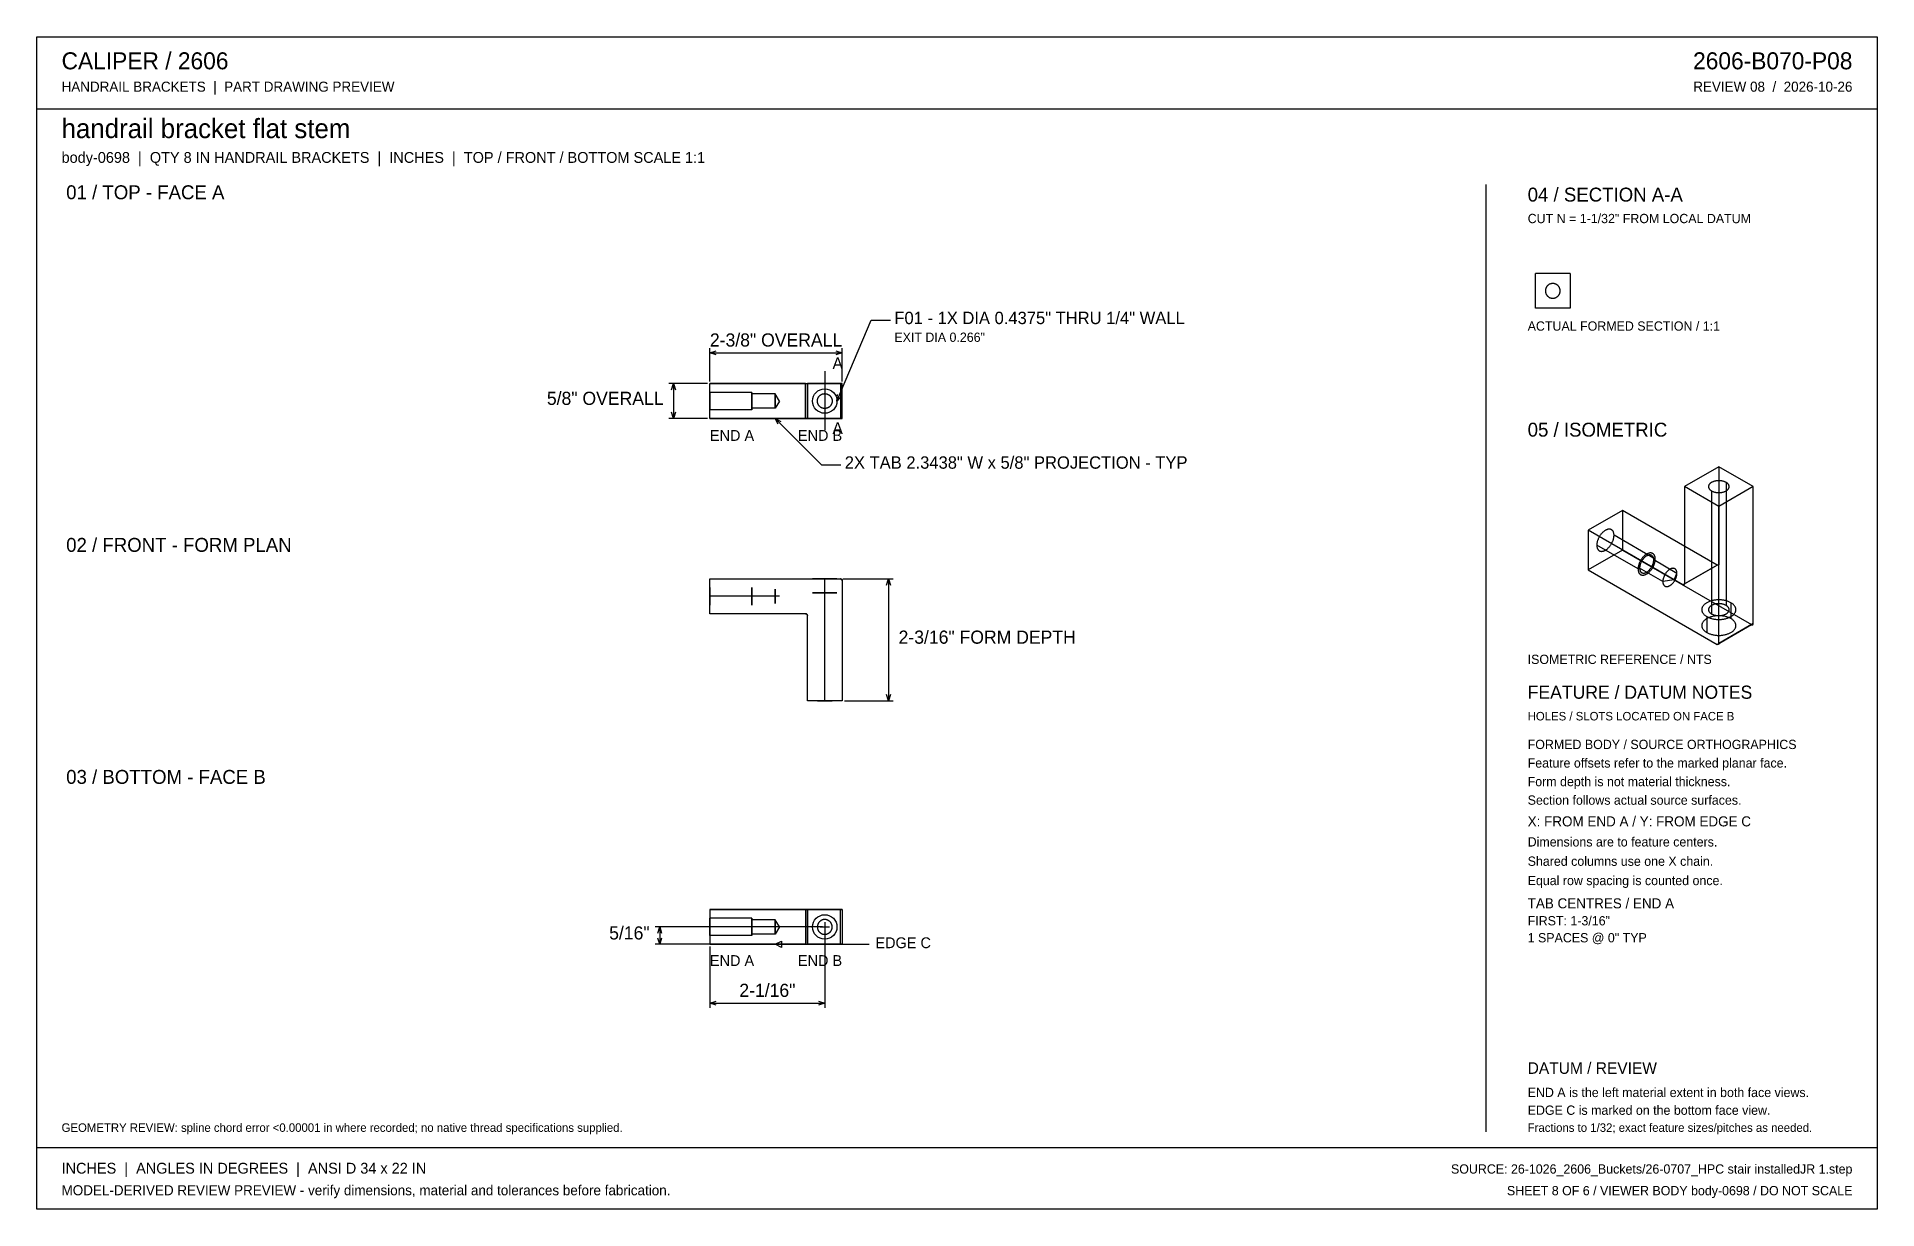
# Model space of a CAD drawing. Header units: inches. Extents: x 0.5 to 33.5, y 0.5 to 21.5.
import ezdxf
from ezdxf.enums import TextEntityAlignment as Align

# ---------------------------------------------------------------- set-up
doc = ezdxf.new("R2010")
doc.units = ezdxf.units.IN
doc.header["$MEASUREMENT"] = 0

msp = doc.modelspace()

# ---------------------------------------------------------------- texts
at = {"layer": 'ANNOTATION'}
for s, height, p in [('CALIPER / 2606', 0.30556, (0.917, 20.944)), ('HANDRAIL BRACKETS  |  PART DRAWING PREVIEW', 0.18056, (0.917, 20.542)), ('handrail bracket flat stem', 0.34722, (0.917, 19.708)), ('body-0698  |  QTY 8 IN HANDRAIL BRACKETS  |  INCHES  |  TOP / FRONT / BOTTOM SCALE 1:1', 0.19444, (0.917, 19.264)), ('01 / TOP - FACE A', 0.25, (1, 18.611)), ('04 / SECTION A-A', 0.25, (27.25, 18.569)), ('CUT N = 1-1/32" FROM LOCAL DATUM', 0.16667, (27.25, 18.181)), ('F01 - 1X DIA 0.4375" THRU 1/4" WALL', 0.22222, (15.875, 16.368)), ('EXIT DIA 0.266"', 0.16667, (15.875, 16.049)), ('ACTUAL FORMED SECTION / 1:1', 0.16667, (27.25, 16.25)), ('A', 0.208, (14.764, 15.562)), ('A', 0.208, (14.764, 14.396)), ('05 / ISOMETRIC', 0.25, (27.25, 14.347)), ('END A', 0.1944, (12.562, 14.271)), ('2X TAB 2.3438" W x 5/8" PROJECTION - TYP', 0.22222, (14.984, 13.771)), ('02 / FRONT - FORM PLAN', 0.25, (1, 12.278)), ('2-3/16" FORM DEPTH', 0.23611, (15.951, 10.628)), ('ISOMETRIC REFERENCE / NTS', 0.16667, (27.25, 10.264)), ('FEATURE / DATUM NOTES', 0.23611, (27.25, 9.639)), ('HOLES / SLOTS LOCATED ON FACE B', 0.15278, (27.25, 9.25)), ('FORMED BODY / SOURCE ORTHOGRAPHICS', 0.16667, (27.25, 8.736)), ('03 / BOTTOM - FACE B', 0.25, (1, 8.111)), ('Feature offsets refer to the marked planar face.', 0.16667, (27.25, 8.403)), ('Form depth is not material thickness.', 0.16667, (27.25, 8.069)), ('Section follows actual source surfaces.', 0.16667, (27.25, 7.736)), ('X: FROM END A / Y: FROM EDGE C', 0.18056, (27.25, 7.347)), ('Dimensions are to feature centers.', 0.16667, (27.25, 6.986)), ('Shared columns use one X chain.', 0.16667, (27.25, 6.639)), ('Equal row spacing is counted once.', 0.16667, (27.25, 6.292)), ('TAB CENTRES / END A', 0.18056, (27.25, 5.875)), ('FIRST: 1-3/16"', 0.16667, (27.25, 5.569)), ('EDGE C', 0.1944, (15.535, 5.16)), ('1 SPACES @ 0" TYP', 0.16667, (27.25, 5.264)), ('END A', 0.1944, (12.562, 4.84)), ('DATUM / REVIEW', 0.20833, (27.25, 2.903)), ('END A is the left material extent in both face views.', 0.16667, (27.25, 2.486)), ('EDGE C is marked on the bottom face view.', 0.16667, (27.25, 2.167)), ('GEOMETRY REVIEW: spline chord error <0.00001 in where recorded; no native thread specifications supplied.', 0.152778, (0.917, 1.861)), ('Fractions to 1/32; exact feature sizes/pitches as needed.', 0.15278, (27.25, 1.861)), ('INCHES  |  ANGLES IN DEGREES  |  ANSI D 34 x 22 IN', 0.19444, (0.917, 1.111)), ('MODEL-DERIVED REVIEW PREVIEW - verify dimensions, material and tolerances before fabrication.', 0.18056, (0.917, 0.722))]:
    msp.add_text(s, height=height, dxfattribs=at).set_placement(p)
for s, height, p in [('2606-B070-P08', 0.30556, (33.083, 20.944)), ('REVIEW 08  /  2026-10-26', 0.18056, (33.083, 20.542)), ('5/8" OVERALL', 0.23611, (11.729, 14.917)), ('END B', 0.1944, (14.937, 14.271)), ('5/16"', 0.2361, (11.479, 5.316)), ('END B', 0.1944, (14.937, 4.84)), ('SOURCE: 26-1026_2606_Buckets/26-0707_HPC stair installedJR 1.step', 0.16667, (33.083, 1.111)), ('SHEET 8 OF 6 / VIEWER BODY body-0698 / DO NOT SCALE', 0.16667, (33.083, 0.722))]:
    msp.add_text(s, height=height, dxfattribs=at).set_placement(p, align=Align.RIGHT)
for s, height, p in [('2-3/8" OVERALL', 0.23611, (13.75, 15.965)), ('2-1/16"', 0.2361, (13.594, 4.285))]:
    msp.add_text(s, height=height, dxfattribs=at).set_placement(p, align=Align.CENTER)

# ---------------------------------------------------------------- linework, layer by layer
at = {"layer": 'ANNOTATION'}
for p, q in [((14.844, 14.986), (15.458, 16.438)), ((15.458, 16.438), (15.806, 16.438)), ((12.562, 15.34), (12.562, 15.938)), ((12.562, 15.854), (12.674, 15.889)), ((14.826, 15.889), (14.937, 15.854)), ((14.937, 15.34), (14.937, 15.938)), ((12.562, 15.854), (14.937, 15.854)), ((12.674, 15.819), (12.562, 15.854)), ((14.937, 15.854), (14.826, 15.819)), ((12.521, 15.299), (11.826, 15.299)), ((11.875, 15.188), (11.91, 15.299)), ((11.91, 15.299), (11.91, 14.674)), ((11.91, 15.299), (11.944, 15.188)), ((14.625, 15.521), (14.625, 14.465)), ((14.844, 14.986), (14.855, 15.102)), ((14.919, 15.075), (14.844, 14.986)), ((12.521, 14.674), (11.826, 14.674)), ((11.91, 14.674), (11.875, 14.785)), ((11.944, 14.785), (11.91, 14.674)), ((13.734, 14.674), (14.568, 13.84)), ((13.788, 14.57), (13.734, 14.674)), ((13.734, 14.674), (13.837, 14.62)), ((14.568, 13.84), (14.915, 13.84)), ((14.948, 11.792), (15.854, 11.792)), ((15.736, 11.681), (15.771, 11.792)), ((15.771, 11.792), (15.771, 9.604)), ((15.771, 11.792), (15.806, 11.681)), ((14.979, 9.604), (15.854, 9.604)), ((15.771, 9.604), (15.736, 9.715)), ((15.806, 9.715), (15.771, 9.604)), ((14.625, 5.625), (14.625, 5.458)), ((14.583, 5.542), (11.576, 5.542)), ((11.625, 5.431), (11.66, 5.542)), ((11.66, 5.229), (11.625, 5.34)), ((11.66, 5.542), (11.66, 5.229)), ((11.66, 5.542), (11.694, 5.431)), ((11.694, 5.34), (11.66, 5.229)), ((14.542, 5.542), (14.708, 5.542)), ((14.625, 5.5), (14.625, 4.09)), ((13.693, 5.229), (11.576, 5.229)), ((12.562, 5.188), (12.562, 4.09)), ((13.734, 5.229), (13.845, 5.285)), ((13.734, 5.229), (15.424, 5.229)), ((13.845, 5.174), (13.734, 5.229)), ((13.845, 5.285), (13.845, 5.174)), ((12.562, 4.174), (12.674, 4.208)), ((12.562, 4.174), (14.625, 4.174)), ((12.674, 4.139), (12.562, 4.174)), ((14.514, 4.208), (14.625, 4.174)), ((14.625, 4.174), (14.514, 4.139))]:
    msp.add_line(p, q, dxfattribs=at)
at = {"layer": 'OUTLINE'}
for p, q in [((0.472, 21.528), (33.528, 21.528)), ((0.472, 0.472), (0.472, 21.528)), ((33.528, 21.528), (33.528, 0.472)), ((0.472, 20.236), (33.528, 20.236)), ((26.5, 18.875), (26.5, 1.861)), ((28.014, 17.278), (27.389, 17.278)), ((27.389, 16.653), (27.389, 17.278)), ((28.014, 17.278), (28.014, 16.653)), ((27.569, 16.972), (27.568, 16.965)), ((27.568, 16.965), (27.569, 16.959)), ((27.57, 16.985), (27.569, 16.978)), ((27.569, 16.978), (27.569, 16.972)), ((27.569, 16.959), (27.569, 16.952)), ((27.569, 16.952), (27.57, 16.946)), ((27.571, 16.991), (27.57, 16.985)), ((27.57, 16.946), (27.571, 16.939)), ((27.572, 16.998), (27.571, 16.991)), ((27.571, 16.939), (27.572, 16.933)), ((27.574, 17.004), (27.572, 16.998)), ((27.572, 16.933), (27.574, 16.927)), ((27.576, 17.01), (27.574, 17.004)), ((27.574, 16.927), (27.576, 16.92)), ((27.579, 17.016), (27.576, 17.01)), ((27.576, 16.92), (27.579, 16.914)), ((27.581, 17.022), (27.579, 17.016)), ((27.579, 16.914), (27.581, 16.908)), ((27.584, 17.028), (27.581, 17.022)), ((27.581, 16.908), (27.584, 16.903)), ((27.587, 17.034), (27.584, 17.028)), ((27.584, 16.903), (27.587, 16.897)), ((27.591, 17.039), (27.587, 17.034)), ((27.587, 16.897), (27.591, 16.891)), ((27.595, 17.045), (27.591, 17.039)), ((27.591, 16.891), (27.595, 16.886)), ((27.599, 17.05), (27.595, 17.045)), ((27.595, 16.886), (27.599, 16.881)), ((27.603, 17.055), (27.599, 17.05)), ((27.599, 16.881), (27.603, 16.876)), ((27.607, 17.059), (27.603, 17.055)), ((27.603, 16.876), (27.607, 16.871)), ((27.612, 17.064), (27.607, 17.059)), ((27.607, 16.871), (27.612, 16.867)), ((27.617, 17.068), (27.612, 17.064)), ((27.612, 16.867), (27.617, 16.862)), ((27.622, 17.072), (27.617, 17.068)), ((27.617, 16.862), (27.622, 16.858)), ((27.627, 17.076), (27.622, 17.072)), ((27.622, 16.858), (27.627, 16.855)), ((27.633, 17.079), (27.627, 17.076)), ((27.639, 17.083), (27.633, 17.079)), ((27.645, 17.086), (27.639, 17.083)), ((27.65, 17.088), (27.645, 17.086)), ((27.657, 17.091), (27.65, 17.088)), ((27.663, 17.093), (27.657, 17.091)), ((27.669, 17.094), (27.663, 17.093)), ((27.675, 17.096), (27.669, 17.094)), ((27.682, 17.097), (27.675, 17.096)), ((27.688, 17.098), (27.682, 17.097)), ((27.695, 17.098), (27.688, 17.098)), ((27.701, 17.098), (27.695, 17.098)), ((27.708, 17.098), (27.701, 17.098)), ((27.714, 17.098), (27.708, 17.098)), ((27.721, 17.097), (27.714, 17.098)), ((27.727, 17.096), (27.721, 17.097)), ((27.734, 17.094), (27.727, 17.096)), ((27.74, 17.093), (27.734, 17.094)), ((27.746, 17.091), (27.74, 17.093)), ((27.752, 17.088), (27.746, 17.091)), ((27.758, 17.086), (27.752, 17.088)), ((27.764, 17.083), (27.758, 17.086)), ((27.77, 17.079), (27.764, 17.083)), ((27.775, 17.076), (27.77, 17.079)), ((27.781, 17.072), (27.775, 17.076)), ((27.775, 16.855), (27.781, 16.858)), ((27.786, 17.068), (27.781, 17.072)), ((27.781, 16.858), (27.786, 16.862)), ((27.791, 17.064), (27.786, 17.068)), ((27.786, 16.862), (27.791, 16.867)), ((27.795, 17.059), (27.791, 17.064)), ((27.791, 16.867), (27.795, 16.871)), ((27.8, 17.055), (27.795, 17.059)), ((27.795, 16.871), (27.8, 16.876)), ((27.804, 17.05), (27.8, 17.055)), ((27.8, 16.876), (27.804, 16.881)), ((27.808, 17.045), (27.804, 17.05)), ((27.804, 16.881), (27.808, 16.886)), ((27.812, 17.039), (27.808, 17.045)), ((27.808, 16.886), (27.812, 16.891)), ((27.815, 17.034), (27.812, 17.039)), ((27.812, 16.891), (27.815, 16.897)), ((27.819, 17.028), (27.815, 17.034)), ((27.815, 16.897), (27.819, 16.903)), ((27.822, 17.022), (27.819, 17.028)), ((27.819, 16.903), (27.822, 16.908)), ((27.824, 17.016), (27.822, 17.022)), ((27.822, 16.908), (27.824, 16.914)), ((27.827, 17.01), (27.824, 17.016)), ((27.824, 16.914), (27.827, 16.92)), ((27.829, 17.004), (27.827, 17.01)), ((27.827, 16.92), (27.829, 16.927)), ((27.83, 16.998), (27.829, 17.004)), ((27.829, 16.927), (27.83, 16.933)), ((27.832, 16.991), (27.83, 16.998)), ((27.83, 16.933), (27.832, 16.939)), ((27.833, 16.985), (27.832, 16.991)), ((27.832, 16.939), (27.833, 16.946)), ((27.834, 16.978), (27.833, 16.985)), ((27.833, 16.946), (27.834, 16.952)), ((27.834, 16.972), (27.834, 16.978)), ((27.834, 16.965), (27.834, 16.972)), ((27.834, 16.959), (27.834, 16.965)), ((27.834, 16.952), (27.834, 16.959)), ((28.014, 16.653), (27.389, 16.653)), ((27.627, 16.855), (27.633, 16.851)), ((27.633, 16.851), (27.639, 16.848)), ((27.639, 16.848), (27.645, 16.845)), ((27.645, 16.845), (27.65, 16.842)), ((27.65, 16.842), (27.657, 16.84)), ((27.657, 16.84), (27.663, 16.838)), ((27.663, 16.838), (27.669, 16.836)), ((27.669, 16.836), (27.675, 16.835)), ((27.675, 16.835), (27.682, 16.834)), ((27.682, 16.834), (27.688, 16.833)), ((27.688, 16.833), (27.695, 16.832)), ((27.695, 16.832), (27.701, 16.832)), ((27.701, 16.832), (27.708, 16.832)), ((27.708, 16.832), (27.714, 16.833)), ((27.714, 16.833), (27.721, 16.834)), ((27.721, 16.834), (27.727, 16.835)), ((27.727, 16.835), (27.734, 16.836)), ((27.734, 16.836), (27.74, 16.838)), ((27.74, 16.838), (27.746, 16.84)), ((27.746, 16.84), (27.752, 16.842)), ((27.752, 16.842), (27.758, 16.845)), ((27.758, 16.845), (27.764, 16.848)), ((27.764, 16.848), (27.77, 16.851)), ((27.77, 16.851), (27.775, 16.855)), ((12.562, 14.674), (12.562, 15.299)), ((12.562, 15.299), (14.906, 15.299)), ((14.281, 15.299), (12.562, 15.299)), ((12.562, 14.674), (12.562, 15.299)), ((14.281, 14.674), (14.281, 15.299)), ((14.281, 15.299), (14.282, 15.299)), ((14.282, 15.299), (14.283, 15.299)), ((14.283, 15.299), (14.284, 15.299)), ((14.284, 15.299), (14.284, 15.299)), ((14.284, 15.299), (14.285, 15.299)), ((14.285, 15.299), (14.286, 15.299)), ((14.286, 15.299), (14.287, 15.299)), ((14.287, 15.299), (14.287, 15.299)), ((14.287, 15.299), (14.288, 15.299)), ((14.288, 15.299), (14.289, 15.299)), ((14.289, 15.299), (14.29, 15.299)), ((14.29, 15.299), (14.29, 15.299)), ((14.29, 15.299), (14.291, 15.299)), ((14.291, 15.299), (14.292, 15.299)), ((14.292, 15.299), (14.292, 15.299)), ((14.292, 15.299), (14.293, 15.299)), ((14.293, 15.299), (14.294, 15.299)), ((14.294, 15.299), (14.295, 15.299)), ((14.295, 15.299), (14.295, 15.299)), ((14.295, 15.299), (14.296, 15.299)), ((14.296, 15.299), (14.297, 15.299)), ((14.297, 15.299), (14.297, 15.299)), ((14.297, 15.299), (14.298, 15.299)), ((14.298, 15.299), (14.299, 15.299)), ((14.299, 15.299), (14.299, 15.299)), ((14.299, 15.299), (14.3, 15.299)), ((14.3, 15.299), (14.3, 15.299)), ((14.3, 15.299), (14.301, 15.299)), ((14.301, 15.299), (14.302, 15.299)), ((14.302, 15.299), (14.302, 15.299)), ((14.302, 15.299), (14.303, 15.299)), ((14.303, 15.299), (14.303, 15.299)), ((14.303, 15.299), (14.304, 15.299)), ((14.304, 15.299), (14.304, 15.299)), ((14.304, 15.299), (14.305, 15.299)), ((14.305, 15.299), (14.305, 15.299)), ((14.305, 15.299), (14.306, 15.299)), ((14.306, 15.299), (14.306, 15.299)), ((14.306, 15.299), (14.307, 15.299)), ((14.307, 15.299), (14.307, 15.299)), ((14.307, 15.299), (14.308, 15.299)), ((14.308, 15.299), (14.308, 15.299)), ((14.308, 15.299), (14.308, 15.299)), ((14.308, 15.299), (14.309, 15.299)), ((14.309, 15.299), (14.309, 15.299)), ((14.309, 15.299), (14.309, 15.299)), ((14.309, 15.299), (14.31, 15.299)), ((14.31, 15.299), (14.31, 15.299)), ((14.31, 15.299), (14.31, 15.299)), ((14.31, 15.299), (14.311, 15.299)), ((14.311, 15.299), (14.311, 15.299)), ((14.311, 15.299), (14.311, 15.299)), ((14.311, 15.299), (14.311, 15.299)), ((14.311, 15.299), (14.312, 15.299)), ((14.937, 15.299), (14.312, 15.299)), ((14.312, 14.674), (14.312, 15.299)), ((14.312, 15.299), (14.312, 14.674)), ((14.312, 15.299), (14.312, 15.299)), ((14.312, 15.299), (14.312, 15.299)), ((14.312, 15.299), (14.312, 15.299)), ((14.312, 15.299), (14.312, 15.299)), ((14.312, 15.299), (14.312, 15.299)), ((14.312, 15.299), (14.312, 15.299)), ((14.312, 15.299), (14.312, 15.299)), ((14.312, 15.299), (14.312, 15.299)), ((14.312, 15.299), (14.312, 15.299)), ((14.312, 15.299), (14.312, 15.299)), ((14.906, 15.299), (14.906, 14.674)), ((14.907, 15.299), (14.906, 15.299)), ((14.908, 15.299), (14.907, 15.299)), ((14.909, 15.299), (14.908, 15.299)), ((14.91, 15.299), (14.909, 15.299)), ((14.909, 15.299), (14.909, 15.299)), ((14.911, 15.299), (14.91, 15.299)), ((14.912, 15.299), (14.911, 15.299)), ((14.913, 15.299), (14.912, 15.299)), ((14.912, 15.299), (14.912, 15.299)), ((14.914, 15.299), (14.913, 15.299)), ((14.915, 15.299), (14.914, 15.299)), ((14.916, 15.299), (14.915, 15.299)), ((14.915, 15.299), (14.915, 15.299)), ((14.917, 15.299), (14.916, 15.299)), ((14.918, 15.299), (14.917, 15.299)), ((14.917, 15.299), (14.917, 15.299)), ((14.919, 15.299), (14.918, 15.299)), ((14.92, 15.299), (14.919, 15.299)), ((14.921, 15.299), (14.92, 15.299)), ((14.92, 15.299), (14.92, 15.299)), ((14.922, 15.299), (14.921, 15.299)), ((14.923, 15.299), (14.922, 15.299)), ((14.922, 15.299), (14.922, 15.299)), ((14.924, 15.299), (14.923, 15.299)), ((14.925, 15.299), (14.924, 15.299)), ((14.924, 15.299), (14.924, 15.299)), ((14.926, 15.299), (14.925, 15.299)), ((14.925, 15.299), (14.925, 15.299)), ((14.927, 15.299), (14.926, 15.299)), ((14.928, 15.299), (14.927, 15.299)), ((14.927, 15.299), (14.927, 15.299)), ((14.929, 15.299), (14.928, 15.299)), ((14.928, 15.299), (14.928, 15.299)), ((14.93, 15.299), (14.929, 15.299)), ((14.929, 15.299), (14.929, 15.299)), ((14.931, 15.299), (14.93, 15.299)), ((14.93, 15.299), (14.93, 15.299)), ((14.932, 15.299), (14.931, 15.299)), ((14.931, 15.299), (14.931, 15.299)), ((14.933, 15.299), (14.932, 15.299)), ((14.932, 15.299), (14.932, 15.299)), ((14.934, 15.299), (14.933, 15.299)), ((14.933, 15.299), (14.933, 15.299)), ((14.933, 15.299), (14.933, 15.299)), ((14.935, 15.299), (14.934, 15.299)), ((14.934, 15.299), (14.934, 15.299)), ((14.934, 15.299), (14.934, 15.299)), ((14.936, 15.299), (14.935, 15.299)), ((14.935, 15.299), (14.935, 15.299)), ((14.935, 15.299), (14.935, 15.299)), ((14.937, 15.299), (14.936, 15.299)), ((14.936, 15.299), (14.936, 15.299)), ((14.936, 15.299), (14.936, 15.299)), ((14.936, 15.299), (14.936, 15.299)), ((14.937, 15.299), (14.937, 15.299)), ((14.937, 15.299), (14.937, 15.299)), ((14.937, 15.299), (14.937, 15.299)), ((14.937, 15.299), (14.937, 15.299)), ((14.937, 15.299), (14.937, 15.299)), ((14.937, 15.299), (14.937, 15.299)), ((14.937, 15.299), (14.937, 15.299)), ((14.937, 15.299), (14.937, 15.299)), ((14.937, 15.299), (14.937, 15.299)), ((14.937, 15.299), (14.937, 15.299)), ((14.937, 14.674), (14.937, 15.299)), ((14.937, 14.674), (14.937, 15.299)), ((13.312, 15.142), (12.562, 15.142)), ((12.562, 15.141), (12.562, 15.142)), ((12.562, 15.142), (12.562, 15.142)), ((12.562, 15.142), (12.562, 15.142)), ((12.562, 15.142), (12.562, 15.142)), ((12.562, 15.142), (12.562, 15.142)), ((12.562, 15.142), (12.562, 15.141)), ((12.562, 15.139), (12.562, 15.141)), ((12.562, 15.141), (12.562, 15.139)), ((12.562, 15.138), (12.562, 15.139)), ((12.562, 15.139), (12.562, 15.138)), ((12.562, 15.136), (12.562, 15.138)), ((12.562, 15.138), (12.562, 15.136)), ((12.562, 15.133), (12.562, 15.136)), ((12.562, 15.136), (12.562, 15.133)), ((12.562, 15.13), (12.562, 15.133)), ((12.562, 15.133), (12.562, 15.13)), ((12.562, 15.127), (12.562, 15.13)), ((12.562, 15.13), (12.562, 15.127)), ((12.562, 15.124), (12.562, 15.127)), ((12.562, 15.127), (12.562, 15.124)), ((12.562, 15.12), (12.562, 15.124)), ((12.562, 15.124), (12.562, 15.12)), ((12.562, 15.116), (12.562, 15.12)), ((12.562, 15.12), (12.562, 15.116)), ((12.562, 15.112), (12.562, 15.116)), ((12.562, 15.116), (12.562, 15.112)), ((12.562, 15.107), (12.562, 15.112)), ((12.562, 15.112), (12.562, 15.107)), ((12.562, 15.102), (12.562, 15.107)), ((12.562, 15.107), (12.562, 15.102)), ((12.562, 15.097), (12.562, 15.102)), ((12.562, 15.102), (12.562, 15.097)), ((12.562, 15.091), (12.562, 15.097)), ((12.562, 15.097), (12.562, 15.091)), ((12.562, 15.085), (12.562, 15.091)), ((12.562, 15.091), (12.562, 15.085)), ((12.562, 15.079), (12.562, 15.085)), ((12.562, 15.085), (12.562, 15.079)), ((12.562, 15.073), (12.562, 15.079)), ((12.562, 15.079), (12.562, 15.073)), ((12.562, 15.066), (12.562, 15.073)), ((12.562, 15.073), (12.562, 15.066)), ((12.562, 15.06), (12.562, 15.066)), ((12.562, 15.066), (12.562, 15.06)), ((12.562, 15.053), (12.562, 15.06)), ((12.562, 15.06), (12.562, 15.053)), ((12.562, 15.046), (12.562, 15.053)), ((12.562, 15.053), (12.562, 15.046)), ((12.562, 15.039), (12.562, 15.046)), ((12.562, 15.046), (12.562, 15.039)), ((12.562, 15.031), (12.562, 15.039)), ((12.562, 15.039), (12.562, 15.031)), ((12.562, 15.024), (12.562, 15.031)), ((12.562, 15.031), (12.562, 15.024)), ((12.562, 15.017), (12.562, 15.024)), ((12.562, 15.024), (12.562, 15.017)), ((12.562, 15.009), (12.562, 15.017)), ((12.562, 15.017), (12.562, 15.009)), ((12.562, 15.001), (12.562, 15.009)), ((12.562, 15.009), (12.562, 15.001)), ((12.562, 14.994), (12.562, 15.001)), ((12.562, 15.001), (12.562, 14.994)), ((12.562, 14.986), (12.562, 14.994)), ((12.562, 14.994), (12.562, 14.986)), ((12.562, 14.978), (12.562, 14.986)), ((12.562, 14.986), (12.562, 14.978)), ((12.562, 14.971), (12.562, 14.978)), ((12.562, 14.978), (12.562, 14.971)), ((12.562, 14.963), (12.562, 14.971)), ((12.562, 14.971), (12.562, 14.963)), ((12.562, 14.956), (12.562, 14.963)), ((12.562, 14.963), (12.562, 14.956)), ((12.562, 14.948), (12.562, 14.956)), ((12.562, 14.956), (12.562, 14.948)), ((12.562, 14.941), (12.562, 14.948)), ((12.562, 14.948), (12.562, 14.941)), ((12.562, 14.933), (12.562, 14.941)), ((12.562, 14.941), (12.562, 14.933)), ((12.562, 14.926), (12.562, 14.933)), ((12.562, 14.933), (12.562, 14.926)), ((12.562, 14.919), (12.562, 14.926)), ((12.562, 14.926), (12.562, 14.919)), ((12.562, 14.912), (12.562, 14.919)), ((12.562, 14.919), (12.562, 14.912)), ((12.562, 14.906), (12.562, 14.912)), ((12.562, 14.912), (12.562, 14.906)), ((12.562, 14.899), (12.562, 14.906)), ((12.562, 14.906), (12.562, 14.899)), ((12.562, 14.893), (12.562, 14.899)), ((12.562, 14.899), (12.562, 14.893)), ((12.562, 14.887), (12.562, 14.893)), ((12.562, 14.893), (12.562, 14.887)), ((12.562, 14.881), (12.562, 14.887)), ((12.562, 14.887), (12.562, 14.881)), ((12.562, 14.876), (12.562, 14.881)), ((12.562, 14.881), (12.562, 14.876)), ((12.562, 14.87), (12.562, 14.876)), ((12.562, 14.876), (12.562, 14.87)), ((13.312, 15.141), (13.312, 15.142)), ((13.312, 15.142), (13.312, 15.142)), ((13.312, 15.142), (13.312, 15.142)), ((13.312, 15.142), (13.312, 15.142)), ((13.312, 15.142), (13.312, 15.142)), ((13.312, 15.142), (13.312, 15.141)), ((13.312, 15.139), (13.312, 15.141)), ((13.312, 15.141), (13.312, 15.139)), ((13.312, 15.138), (13.312, 15.139)), ((13.312, 15.139), (13.312, 15.138)), ((13.312, 15.136), (13.312, 15.138)), ((13.312, 15.138), (13.312, 15.136)), ((13.312, 15.133), (13.312, 15.136)), ((13.312, 15.136), (13.312, 15.133)), ((13.312, 15.13), (13.312, 15.133)), ((13.312, 15.133), (13.312, 15.13)), ((13.312, 15.127), (13.312, 15.13)), ((13.312, 15.13), (13.312, 15.127)), ((13.312, 15.124), (13.312, 15.127)), ((13.312, 15.127), (13.312, 15.124)), ((13.312, 15.12), (13.312, 15.124)), ((13.312, 15.124), (13.312, 15.12)), ((13.312, 15.116), (13.312, 15.12)), ((13.312, 15.12), (13.312, 15.116)), ((13.312, 15.112), (13.312, 15.116)), ((13.312, 15.116), (13.312, 15.112)), ((13.312, 15.115), (13.312, 15.114)), ((13.312, 15.114), (13.312, 15.115)), ((13.735, 15.115), (13.312, 15.115)), ((13.312, 15.114), (13.312, 15.114)), ((13.312, 15.114), (13.312, 15.113)), ((13.312, 15.113), (13.312, 15.114)), ((13.312, 15.114), (13.312, 15.114)), ((13.312, 15.113), (13.312, 15.112)), ((13.312, 15.112), (13.312, 15.113)), ((13.312, 15.107), (13.312, 15.112)), ((13.312, 15.112), (13.312, 15.111)), ((13.312, 15.111), (13.312, 15.112)), ((13.312, 15.112), (13.312, 15.107)), ((13.312, 15.111), (13.312, 15.109)), ((13.312, 15.109), (13.312, 15.111)), ((13.312, 15.109), (13.312, 15.107)), ((13.312, 15.107), (13.312, 15.109)), ((13.312, 15.102), (13.312, 15.107)), ((13.312, 15.107), (13.312, 15.105)), ((13.312, 15.105), (13.312, 15.107)), ((13.312, 15.107), (13.312, 15.102)), ((13.312, 15.105), (13.312, 15.102)), ((13.312, 15.102), (13.312, 15.105)), ((13.312, 15.097), (13.312, 15.102)), ((13.312, 15.102), (13.312, 15.099)), ((13.312, 15.099), (13.312, 15.102)), ((13.312, 15.102), (13.312, 15.097)), ((13.312, 15.099), (13.312, 15.096)), ((13.312, 15.096), (13.312, 15.099)), ((13.312, 15.091), (13.312, 15.097)), ((13.312, 15.097), (13.312, 15.091)), ((13.312, 15.096), (13.312, 15.093)), ((13.312, 15.093), (13.312, 15.096)), ((13.312, 15.093), (13.312, 15.089)), ((13.312, 15.089), (13.312, 15.093)), ((13.312, 15.085), (13.312, 15.091)), ((13.312, 15.091), (13.312, 15.085)), ((13.312, 15.089), (13.312, 15.085)), ((13.312, 15.085), (13.312, 15.089)), ((13.312, 15.079), (13.312, 15.085)), ((13.312, 15.085), (13.312, 15.081)), ((13.312, 15.081), (13.312, 15.085)), ((13.312, 15.085), (13.312, 15.079)), ((13.312, 15.081), (13.312, 15.077)), ((13.312, 15.077), (13.312, 15.081)), ((13.312, 15.073), (13.312, 15.079)), ((13.312, 15.079), (13.312, 15.073)), ((13.312, 15.077), (13.312, 15.072)), ((13.312, 15.072), (13.312, 15.077)), ((13.312, 15.066), (13.312, 15.073)), ((13.312, 15.073), (13.312, 15.066)), ((13.312, 15.072), (13.312, 15.068)), ((13.312, 15.068), (13.312, 15.072)), ((13.312, 15.068), (13.312, 15.063)), ((13.312, 15.063), (13.312, 15.068)), ((13.312, 15.06), (13.312, 15.066)), ((13.312, 15.066), (13.312, 15.06)), ((13.312, 15.063), (13.312, 15.058)), ((13.312, 15.058), (13.312, 15.063)), ((13.312, 15.053), (13.312, 15.06)), ((13.312, 15.06), (13.312, 15.053)), ((13.312, 15.058), (13.312, 15.052)), ((13.312, 15.052), (13.312, 15.058)), ((13.312, 15.046), (13.312, 15.053)), ((13.312, 15.053), (13.312, 15.046)), ((13.312, 15.052), (13.312, 15.047)), ((13.312, 15.047), (13.312, 15.052)), ((13.312, 15.047), (13.312, 15.041)), ((13.312, 15.041), (13.312, 15.047)), ((13.312, 15.039), (13.312, 15.046)), ((13.312, 15.046), (13.312, 15.039)), ((13.312, 15.041), (13.312, 15.035)), ((13.312, 15.035), (13.312, 15.041)), ((13.312, 15.031), (13.312, 15.039)), ((13.312, 15.039), (13.312, 15.031)), ((13.312, 15.035), (13.312, 15.029)), ((13.312, 15.029), (13.312, 15.035)), ((13.312, 15.024), (13.312, 15.031)), ((13.312, 15.031), (13.312, 15.024)), ((13.312, 15.029), (13.312, 15.023)), ((13.312, 15.023), (13.312, 15.029)), ((13.312, 15.017), (13.312, 15.024)), ((13.312, 15.024), (13.312, 15.017)), ((13.312, 15.023), (13.312, 15.017)), ((13.312, 15.017), (13.312, 15.023)), ((13.312, 15.009), (13.312, 15.017)), ((13.312, 15.017), (13.312, 15.011)), ((13.312, 15.011), (13.312, 15.017)), ((13.312, 15.017), (13.312, 15.009)), ((13.312, 15.011), (13.312, 15.005)), ((13.312, 15.005), (13.312, 15.011)), ((13.312, 15.001), (13.312, 15.009)), ((13.312, 15.009), (13.312, 15.001)), ((13.312, 15.005), (13.312, 14.999)), ((13.312, 14.999), (13.312, 15.005)), ((13.312, 14.994), (13.312, 15.001)), ((13.312, 15.001), (13.312, 14.994)), ((13.312, 14.999), (13.312, 14.992)), ((13.312, 14.992), (13.312, 14.999)), ((13.312, 14.986), (13.312, 14.994)), ((13.312, 14.994), (13.312, 14.986)), ((13.312, 14.992), (13.312, 14.986)), ((13.312, 14.986), (13.312, 14.992)), ((13.312, 14.978), (13.312, 14.986)), ((13.312, 14.986), (13.312, 14.98)), ((13.312, 14.98), (13.312, 14.986)), ((13.312, 14.986), (13.312, 14.978)), ((13.312, 14.98), (13.312, 14.974)), ((13.312, 14.974), (13.312, 14.98)), ((13.312, 14.971), (13.312, 14.978)), ((13.312, 14.978), (13.312, 14.971)), ((13.312, 14.974), (13.312, 14.967)), ((13.312, 14.967), (13.312, 14.974)), ((13.312, 14.963), (13.312, 14.971)), ((13.312, 14.971), (13.312, 14.963)), ((13.312, 14.967), (13.312, 14.961)), ((13.312, 14.961), (13.312, 14.967)), ((13.312, 14.956), (13.312, 14.963)), ((13.312, 14.963), (13.312, 14.956)), ((13.312, 14.961), (13.312, 14.955)), ((13.312, 14.955), (13.312, 14.961)), ((13.312, 14.948), (13.312, 14.956)), ((13.312, 14.956), (13.312, 14.948)), ((13.312, 14.955), (13.312, 14.949)), ((13.312, 14.949), (13.312, 14.955)), ((13.312, 14.949), (13.312, 14.943)), ((13.312, 14.943), (13.312, 14.949)), ((13.312, 14.941), (13.312, 14.948)), ((13.312, 14.948), (13.312, 14.941)), ((13.312, 14.943), (13.312, 14.937)), ((13.312, 14.937), (13.312, 14.943)), ((13.312, 14.933), (13.312, 14.941)), ((13.312, 14.941), (13.312, 14.933)), ((13.312, 14.937), (13.312, 14.931)), ((13.312, 14.931), (13.312, 14.937)), ((13.312, 14.926), (13.312, 14.933)), ((13.312, 14.933), (13.312, 14.926)), ((13.312, 14.931), (13.312, 14.926)), ((13.312, 14.926), (13.312, 14.931)), ((13.312, 14.919), (13.312, 14.926)), ((13.312, 14.926), (13.312, 14.92)), ((13.312, 14.92), (13.312, 14.926)), ((13.312, 14.926), (13.312, 14.919)), ((13.312, 14.92), (13.312, 14.915)), ((13.312, 14.915), (13.312, 14.92)), ((13.312, 14.912), (13.312, 14.919)), ((13.312, 14.919), (13.312, 14.912)), ((13.312, 14.915), (13.312, 14.91)), ((13.312, 14.91), (13.312, 14.915)), ((13.312, 14.906), (13.312, 14.912)), ((13.312, 14.912), (13.312, 14.906)), ((13.312, 14.91), (13.312, 14.905)), ((13.312, 14.905), (13.312, 14.91)), ((13.312, 14.899), (13.312, 14.906)), ((13.312, 14.906), (13.312, 14.899)), ((13.312, 14.905), (13.312, 14.9)), ((13.312, 14.9), (13.312, 14.905)), ((13.312, 14.9), (13.312, 14.895)), ((13.312, 14.895), (13.312, 14.9)), ((13.312, 14.893), (13.312, 14.899)), ((13.312, 14.899), (13.312, 14.893)), ((13.312, 14.895), (13.312, 14.891)), ((13.312, 14.891), (13.312, 14.895)), ((13.312, 14.887), (13.312, 14.893)), ((13.312, 14.893), (13.312, 14.887)), ((13.312, 14.891), (13.312, 14.887)), ((13.312, 14.887), (13.312, 14.891)), ((13.312, 14.881), (13.312, 14.887)), ((13.312, 14.887), (13.312, 14.883)), ((13.312, 14.883), (13.312, 14.887)), ((13.312, 14.887), (13.312, 14.881)), ((13.312, 14.883), (13.312, 14.879)), ((13.312, 14.879), (13.312, 14.883)), ((13.312, 14.876), (13.312, 14.881)), ((13.312, 14.881), (13.312, 14.876)), ((13.312, 14.879), (13.312, 14.876)), ((13.312, 14.876), (13.312, 14.879)), ((13.312, 14.87), (13.312, 14.876)), ((13.312, 14.876), (13.312, 14.873)), ((13.312, 14.873), (13.312, 14.876)), ((13.312, 14.876), (13.312, 14.87)), ((13.735, 15.114), (13.735, 15.115)), ((13.735, 15.115), (13.735, 15.114)), ((13.812, 14.986), (13.735, 15.115)), ((13.735, 15.113), (13.735, 15.114)), ((13.735, 15.114), (13.735, 15.114)), ((13.735, 15.114), (13.735, 15.114)), ((13.735, 15.114), (13.735, 15.113)), ((13.735, 15.112), (13.735, 15.113)), ((13.735, 15.113), (13.735, 15.112)), ((13.735, 15.111), (13.735, 15.112)), ((13.735, 15.112), (13.735, 15.111)), ((13.735, 15.109), (13.735, 15.111)), ((13.735, 15.111), (13.735, 15.109)), ((13.735, 15.107), (13.735, 15.109)), ((13.735, 15.109), (13.735, 15.107)), ((13.735, 15.105), (13.735, 15.107)), ((13.735, 15.107), (13.735, 15.105)), ((13.735, 15.102), (13.735, 15.105)), ((13.735, 15.105), (13.735, 15.102)), ((13.735, 15.099), (13.735, 15.102)), ((13.735, 15.102), (13.735, 15.099)), ((13.735, 15.096), (13.735, 15.099)), ((13.735, 15.099), (13.735, 15.096)), ((13.735, 15.093), (13.735, 15.096)), ((13.735, 15.096), (13.735, 15.093)), ((13.735, 15.089), (13.735, 15.093)), ((13.735, 15.093), (13.735, 15.089)), ((13.735, 15.085), (13.735, 15.089)), ((13.735, 15.089), (13.735, 15.085)), ((13.735, 15.081), (13.735, 15.085)), ((13.735, 15.085), (13.735, 15.081)), ((13.735, 15.077), (13.735, 15.081)), ((13.735, 15.081), (13.735, 15.077)), ((13.735, 15.072), (13.735, 15.077)), ((13.735, 15.077), (13.735, 15.072)), ((13.735, 15.068), (13.735, 15.072)), ((13.735, 15.072), (13.735, 15.068)), ((13.735, 15.063), (13.735, 15.068)), ((13.735, 15.068), (13.735, 15.063)), ((13.735, 15.058), (13.735, 15.063)), ((13.735, 15.063), (13.735, 15.058)), ((13.735, 15.052), (13.735, 15.058)), ((13.735, 15.058), (13.735, 15.052)), ((13.735, 15.047), (13.735, 15.052)), ((13.735, 15.052), (13.735, 15.047)), ((13.735, 15.041), (13.735, 15.047)), ((13.735, 15.047), (13.735, 15.041)), ((13.735, 15.035), (13.735, 15.041)), ((13.735, 15.041), (13.735, 15.035)), ((13.735, 15.029), (13.735, 15.035)), ((13.735, 15.035), (13.735, 15.029)), ((13.735, 15.023), (13.735, 15.029)), ((13.735, 15.029), (13.735, 15.023)), ((13.735, 15.017), (13.735, 15.023)), ((13.735, 15.023), (13.735, 15.017)), ((13.735, 15.011), (13.735, 15.017)), ((13.735, 15.017), (13.735, 15.011)), ((13.735, 15.005), (13.735, 15.011)), ((13.735, 15.011), (13.735, 15.005)), ((13.735, 14.999), (13.735, 15.005)), ((13.735, 15.005), (13.735, 14.999)), ((13.735, 14.992), (13.735, 14.999)), ((13.735, 14.999), (13.735, 14.992)), ((13.735, 14.986), (13.735, 14.992)), ((13.735, 14.992), (13.735, 14.986)), ((13.735, 14.98), (13.735, 14.986)), ((13.735, 14.986), (13.735, 14.98)), ((13.812, 14.986), (13.735, 14.858)), ((13.735, 14.974), (13.735, 14.98)), ((13.735, 14.98), (13.735, 14.974)), ((13.735, 14.967), (13.735, 14.974)), ((13.735, 14.974), (13.735, 14.967)), ((13.735, 14.961), (13.735, 14.967)), ((13.735, 14.967), (13.735, 14.961)), ((13.735, 14.955), (13.735, 14.961)), ((13.735, 14.961), (13.735, 14.955)), ((13.735, 14.949), (13.735, 14.955)), ((13.735, 14.955), (13.735, 14.949)), ((13.735, 14.943), (13.735, 14.949)), ((13.735, 14.949), (13.735, 14.943)), ((13.735, 14.937), (13.735, 14.943)), ((13.735, 14.943), (13.735, 14.937)), ((13.735, 14.931), (13.735, 14.937)), ((13.735, 14.937), (13.735, 14.931)), ((13.735, 14.926), (13.735, 14.931)), ((13.735, 14.931), (13.735, 14.926)), ((13.735, 14.92), (13.735, 14.926)), ((13.735, 14.926), (13.735, 14.92)), ((13.735, 14.915), (13.735, 14.92)), ((13.735, 14.92), (13.735, 14.915)), ((13.735, 14.91), (13.735, 14.915)), ((13.735, 14.915), (13.735, 14.91)), ((13.735, 14.905), (13.735, 14.91)), ((13.735, 14.91), (13.735, 14.905)), ((13.735, 14.9), (13.735, 14.905)), ((13.735, 14.905), (13.735, 14.9)), ((13.735, 14.895), (13.735, 14.9)), ((13.735, 14.9), (13.735, 14.895)), ((13.735, 14.891), (13.735, 14.895)), ((13.735, 14.895), (13.735, 14.891)), ((13.735, 14.887), (13.735, 14.891)), ((13.735, 14.891), (13.735, 14.887)), ((13.735, 14.883), (13.735, 14.887)), ((13.735, 14.887), (13.735, 14.883)), ((13.735, 14.879), (13.735, 14.883)), ((13.735, 14.883), (13.735, 14.879)), ((13.735, 14.876), (13.735, 14.879)), ((13.735, 14.879), (13.735, 14.876)), ((13.735, 14.873), (13.735, 14.876)), ((13.735, 14.876), (13.735, 14.873)), ((14.492, 14.993), (14.493, 14.999)), ((14.492, 14.993), (14.493, 14.999)), ((14.492, 14.986), (14.492, 14.993)), ((14.492, 14.986), (14.492, 14.993)), ((14.492, 14.98), (14.492, 14.986)), ((14.492, 14.98), (14.492, 14.986)), ((14.493, 14.973), (14.492, 14.98)), ((14.493, 14.973), (14.492, 14.98)), ((14.493, 15.006), (14.495, 15.012)), ((14.493, 15.006), (14.495, 15.012)), ((14.493, 14.999), (14.493, 15.006)), ((14.493, 14.999), (14.493, 15.006)), ((14.493, 14.967), (14.493, 14.973)), ((14.493, 14.967), (14.493, 14.973)), ((14.495, 14.96), (14.493, 14.967)), ((14.495, 14.96), (14.493, 14.967)), ((14.495, 15.012), (14.496, 15.018)), ((14.495, 15.012), (14.496, 15.018)), ((14.496, 14.954), (14.495, 14.96)), ((14.496, 14.954), (14.495, 14.96)), ((14.496, 15.018), (14.498, 15.025)), ((14.496, 15.018), (14.498, 15.025)), ((14.498, 14.948), (14.496, 14.954)), ((14.498, 14.948), (14.496, 14.954)), ((14.498, 15.025), (14.5, 15.031)), ((14.498, 15.025), (14.5, 15.031)), ((14.5, 14.941), (14.498, 14.948)), ((14.5, 14.941), (14.498, 14.948)), ((14.5, 15.031), (14.502, 15.037)), ((14.5, 15.031), (14.502, 15.037)), ((14.502, 14.935), (14.5, 14.941)), ((14.502, 14.935), (14.5, 14.941)), ((14.502, 15.037), (14.505, 15.043)), ((14.502, 15.037), (14.505, 15.043)), ((14.505, 14.929), (14.502, 14.935)), ((14.505, 14.929), (14.502, 14.935)), ((14.505, 15.043), (14.508, 15.049)), ((14.505, 15.043), (14.508, 15.049)), ((14.508, 14.923), (14.505, 14.929)), ((14.508, 14.923), (14.505, 14.929)), ((14.508, 15.049), (14.511, 15.054)), ((14.508, 15.049), (14.511, 15.054)), ((14.511, 14.918), (14.508, 14.923)), ((14.511, 14.918), (14.508, 14.923)), ((14.511, 15.054), (14.514, 15.06)), ((14.511, 15.054), (14.514, 15.06)), ((14.514, 14.912), (14.511, 14.918)), ((14.514, 14.912), (14.511, 14.918)), ((14.514, 15.06), (14.518, 15.065)), ((14.514, 15.06), (14.518, 15.065)), ((14.518, 14.907), (14.514, 14.912)), ((14.518, 14.907), (14.514, 14.912)), ((14.518, 15.065), (14.522, 15.07)), ((14.518, 15.065), (14.522, 15.07)), ((14.522, 14.902), (14.518, 14.907)), ((14.522, 14.902), (14.518, 14.907)), ((14.522, 15.07), (14.526, 15.075)), ((14.522, 15.07), (14.526, 15.075)), ((14.526, 14.897), (14.522, 14.902)), ((14.526, 14.897), (14.522, 14.902)), ((14.526, 15.075), (14.531, 15.08)), ((14.526, 15.075), (14.531, 15.08)), ((14.531, 14.892), (14.526, 14.897)), ((14.531, 14.892), (14.526, 14.897)), ((14.531, 15.08), (14.536, 15.085)), ((14.531, 15.08), (14.536, 15.085)), ((14.536, 14.888), (14.531, 14.892)), ((14.536, 14.888), (14.531, 14.892)), ((14.536, 15.085), (14.541, 15.089)), ((14.536, 15.085), (14.541, 15.089)), ((14.541, 14.883), (14.536, 14.888)), ((14.541, 14.883), (14.536, 14.888)), ((14.541, 15.089), (14.546, 15.093)), ((14.541, 15.089), (14.546, 15.093)), ((14.546, 14.879), (14.541, 14.883)), ((14.546, 14.879), (14.541, 14.883)), ((14.546, 15.093), (14.551, 15.097)), ((14.546, 15.093), (14.551, 15.097)), ((14.551, 14.876), (14.546, 14.879)), ((14.551, 14.876), (14.546, 14.879)), ((14.551, 15.097), (14.557, 15.1)), ((14.551, 15.097), (14.557, 15.1)), ((14.557, 14.872), (14.551, 14.876)), ((14.557, 14.872), (14.551, 14.876)), ((14.557, 15.1), (14.562, 15.103)), ((14.557, 15.1), (14.562, 15.103)), ((14.562, 15.103), (14.568, 15.106)), ((14.562, 15.103), (14.568, 15.106)), ((14.568, 15.106), (14.574, 15.109)), ((14.568, 15.106), (14.574, 15.109)), ((14.574, 15.109), (14.58, 15.111)), ((14.574, 15.109), (14.58, 15.111)), ((14.58, 15.111), (14.586, 15.113)), ((14.58, 15.111), (14.586, 15.113)), ((14.586, 15.113), (14.593, 15.115)), ((14.586, 15.113), (14.593, 15.115)), ((14.593, 15.115), (14.599, 15.117)), ((14.593, 15.115), (14.599, 15.117)), ((14.599, 15.117), (14.605, 15.118)), ((14.599, 15.117), (14.605, 15.118)), ((14.605, 15.118), (14.612, 15.118)), ((14.605, 15.118), (14.612, 15.118)), ((14.612, 15.118), (14.618, 15.119)), ((14.612, 15.118), (14.618, 15.119)), ((14.618, 15.119), (14.625, 15.119)), ((14.618, 15.119), (14.625, 15.119)), ((14.625, 15.119), (14.632, 15.119)), ((14.625, 15.119), (14.632, 15.119)), ((14.632, 15.119), (14.638, 15.118)), ((14.632, 15.119), (14.638, 15.118)), ((14.638, 15.118), (14.645, 15.118)), ((14.638, 15.118), (14.645, 15.118)), ((14.645, 15.118), (14.651, 15.117)), ((14.645, 15.118), (14.651, 15.117)), ((14.651, 15.117), (14.657, 15.115)), ((14.651, 15.117), (14.657, 15.115)), ((14.657, 15.115), (14.664, 15.113)), ((14.657, 15.115), (14.664, 15.113)), ((14.664, 15.113), (14.67, 15.111)), ((14.664, 15.113), (14.67, 15.111)), ((14.67, 15.111), (14.676, 15.109)), ((14.67, 15.111), (14.676, 15.109)), ((14.676, 15.109), (14.682, 15.106)), ((14.676, 15.109), (14.682, 15.106)), ((14.682, 15.106), (14.688, 15.103)), ((14.682, 15.106), (14.688, 15.103)), ((14.688, 15.103), (14.693, 15.1)), ((14.688, 15.103), (14.693, 15.1)), ((14.693, 15.1), (14.699, 15.097)), ((14.693, 15.1), (14.699, 15.097)), ((14.699, 14.876), (14.693, 14.872)), ((14.699, 14.876), (14.693, 14.872)), ((14.699, 15.097), (14.704, 15.093)), ((14.699, 15.097), (14.704, 15.093)), ((14.704, 14.879), (14.699, 14.876)), ((14.704, 14.879), (14.699, 14.876)), ((14.704, 15.093), (14.709, 15.089)), ((14.704, 15.093), (14.709, 15.089)), ((14.709, 14.883), (14.704, 14.879)), ((14.709, 14.883), (14.704, 14.879)), ((14.709, 15.089), (14.714, 15.085)), ((14.709, 15.089), (14.714, 15.085)), ((14.714, 14.888), (14.709, 14.883)), ((14.714, 14.888), (14.709, 14.883)), ((14.714, 15.085), (14.719, 15.08)), ((14.714, 15.085), (14.719, 15.08)), ((14.719, 14.892), (14.714, 14.888)), ((14.719, 14.892), (14.714, 14.888)), ((14.719, 15.08), (14.724, 15.075)), ((14.719, 15.08), (14.724, 15.075)), ((14.724, 14.897), (14.719, 14.892)), ((14.724, 14.897), (14.719, 14.892)), ((14.724, 15.075), (14.728, 15.07)), ((14.724, 15.075), (14.728, 15.07)), ((14.728, 14.902), (14.724, 14.897)), ((14.728, 14.902), (14.724, 14.897)), ((14.728, 15.07), (14.732, 15.065)), ((14.728, 15.07), (14.732, 15.065)), ((14.732, 14.907), (14.728, 14.902)), ((14.732, 14.907), (14.728, 14.902)), ((14.732, 15.065), (14.736, 15.06)), ((14.732, 15.065), (14.736, 15.06)), ((14.736, 14.912), (14.732, 14.907)), ((14.736, 14.912), (14.732, 14.907)), ((14.736, 15.06), (14.739, 15.054)), ((14.736, 15.06), (14.739, 15.054)), ((14.739, 14.918), (14.736, 14.912)), ((14.739, 14.918), (14.736, 14.912)), ((14.739, 15.054), (14.742, 15.049)), ((14.739, 15.054), (14.742, 15.049)), ((14.742, 14.923), (14.739, 14.918)), ((14.742, 14.923), (14.739, 14.918)), ((14.742, 15.049), (14.745, 15.043)), ((14.742, 15.049), (14.745, 15.043)), ((14.745, 14.929), (14.742, 14.923)), ((14.745, 14.929), (14.742, 14.923)), ((14.745, 15.043), (14.748, 15.037)), ((14.745, 15.043), (14.748, 15.037)), ((14.748, 14.935), (14.745, 14.929)), ((14.748, 14.935), (14.745, 14.929)), ((14.748, 15.037), (14.75, 15.031)), ((14.748, 15.037), (14.75, 15.031)), ((14.75, 14.941), (14.748, 14.935)), ((14.75, 14.941), (14.748, 14.935)), ((14.75, 15.031), (14.752, 15.025)), ((14.75, 15.031), (14.752, 15.025)), ((14.752, 14.948), (14.75, 14.941)), ((14.752, 14.948), (14.75, 14.941)), ((14.752, 15.025), (14.754, 15.018)), ((14.752, 15.025), (14.754, 15.018)), ((14.754, 14.954), (14.752, 14.948)), ((14.754, 14.954), (14.752, 14.948)), ((14.754, 15.018), (14.755, 15.012)), ((14.754, 15.018), (14.755, 15.012)), ((14.755, 14.96), (14.754, 14.954)), ((14.755, 14.96), (14.754, 14.954)), ((14.755, 15.012), (14.757, 15.006)), ((14.755, 15.012), (14.757, 15.006)), ((14.757, 14.967), (14.755, 14.96)), ((14.757, 14.967), (14.755, 14.96)), ((14.757, 15.006), (14.757, 14.999)), ((14.757, 15.006), (14.757, 14.999)), ((14.757, 14.999), (14.758, 14.993)), ((14.757, 14.999), (14.758, 14.993)), ((14.758, 14.98), (14.757, 14.973)), ((14.758, 14.98), (14.757, 14.973)), ((14.757, 14.973), (14.757, 14.967)), ((14.757, 14.973), (14.757, 14.967)), ((14.758, 14.993), (14.758, 14.986)), ((14.758, 14.993), (14.758, 14.986)), ((14.758, 14.986), (14.758, 14.98)), ((14.758, 14.986), (14.758, 14.98)), ((12.562, 14.865), (12.562, 14.87)), ((12.562, 14.87), (12.562, 14.865)), ((12.562, 14.861), (12.562, 14.865)), ((12.562, 14.865), (12.562, 14.861)), ((12.562, 14.856), (12.562, 14.861)), ((12.562, 14.861), (12.562, 14.856)), ((12.562, 14.852), (12.562, 14.856)), ((12.562, 14.856), (12.562, 14.852)), ((12.562, 14.848), (12.562, 14.852)), ((12.562, 14.852), (12.562, 14.848)), ((12.562, 14.845), (12.562, 14.848)), ((12.562, 14.848), (12.562, 14.845)), ((12.562, 14.842), (12.562, 14.845)), ((12.562, 14.845), (12.562, 14.842)), ((12.562, 14.839), (12.562, 14.842)), ((12.562, 14.842), (12.562, 14.839)), ((12.562, 14.837), (12.562, 14.839)), ((12.562, 14.839), (12.562, 14.837)), ((12.562, 14.835), (12.562, 14.837)), ((12.562, 14.837), (12.562, 14.835)), ((12.562, 14.833), (12.562, 14.835)), ((12.562, 14.835), (12.562, 14.833)), ((12.562, 14.832), (12.562, 14.833)), ((12.562, 14.833), (12.562, 14.832)), ((12.562, 14.831), (12.562, 14.832)), ((12.562, 14.832), (12.562, 14.831)), ((12.562, 14.83), (12.562, 14.831)), ((12.562, 14.831), (12.562, 14.83)), ((12.562, 14.83), (12.562, 14.83)), ((13.312, 14.83), (12.562, 14.83)), ((12.562, 14.83), (12.562, 14.83)), ((14.281, 14.674), (12.562, 14.674)), ((12.562, 14.674), (14.906, 14.674)), ((13.312, 14.873), (13.312, 14.87)), ((13.312, 14.87), (13.312, 14.873)), ((13.312, 14.865), (13.312, 14.87)), ((13.312, 14.87), (13.312, 14.867)), ((13.312, 14.867), (13.312, 14.87)), ((13.312, 14.87), (13.312, 14.865)), ((13.312, 14.867), (13.312, 14.865)), ((13.312, 14.865), (13.312, 14.867)), ((13.312, 14.861), (13.312, 14.865)), ((13.312, 14.865), (13.312, 14.863)), ((13.312, 14.863), (13.312, 14.865)), ((13.312, 14.865), (13.312, 14.861)), ((13.312, 14.863), (13.312, 14.861)), ((13.312, 14.861), (13.312, 14.863)), ((13.312, 14.856), (13.312, 14.861)), ((13.312, 14.861), (13.312, 14.86)), ((13.312, 14.86), (13.312, 14.861)), ((13.312, 14.861), (13.312, 14.856)), ((13.312, 14.86), (13.312, 14.859)), ((13.312, 14.859), (13.312, 14.86)), ((13.312, 14.859), (13.312, 14.858)), ((13.312, 14.858), (13.312, 14.859)), ((13.735, 14.858), (13.312, 14.858)), ((13.312, 14.858), (13.312, 14.858)), ((13.312, 14.858), (13.312, 14.858)), ((13.312, 14.858), (13.312, 14.858)), ((13.312, 14.858), (13.312, 14.858)), ((13.312, 14.852), (13.312, 14.856)), ((13.312, 14.856), (13.312, 14.852)), ((13.312, 14.848), (13.312, 14.852)), ((13.312, 14.852), (13.312, 14.848)), ((13.312, 14.845), (13.312, 14.848)), ((13.312, 14.848), (13.312, 14.845)), ((13.312, 14.842), (13.312, 14.845)), ((13.312, 14.845), (13.312, 14.842)), ((13.312, 14.839), (13.312, 14.842)), ((13.312, 14.842), (13.312, 14.839)), ((13.312, 14.837), (13.312, 14.839)), ((13.312, 14.839), (13.312, 14.837)), ((13.312, 14.835), (13.312, 14.837)), ((13.312, 14.837), (13.312, 14.835)), ((13.312, 14.833), (13.312, 14.835)), ((13.312, 14.835), (13.312, 14.833)), ((13.312, 14.832), (13.312, 14.833)), ((13.312, 14.833), (13.312, 14.832)), ((13.312, 14.831), (13.312, 14.832)), ((13.312, 14.832), (13.312, 14.831)), ((13.312, 14.83), (13.312, 14.831)), ((13.312, 14.831), (13.312, 14.83)), ((13.312, 14.83), (13.312, 14.83)), ((13.312, 14.83), (13.312, 14.83)), ((13.735, 14.87), (13.735, 14.873)), ((13.735, 14.873), (13.735, 14.87)), ((13.735, 14.867), (13.735, 14.87)), ((13.735, 14.87), (13.735, 14.867)), ((13.735, 14.865), (13.735, 14.867)), ((13.735, 14.867), (13.735, 14.865)), ((13.735, 14.863), (13.735, 14.865)), ((13.735, 14.865), (13.735, 14.863)), ((13.735, 14.861), (13.735, 14.863)), ((13.735, 14.863), (13.735, 14.861)), ((13.735, 14.86), (13.735, 14.861)), ((13.735, 14.861), (13.735, 14.86)), ((13.735, 14.859), (13.735, 14.86)), ((13.735, 14.86), (13.735, 14.859)), ((13.735, 14.858), (13.735, 14.859)), ((13.735, 14.859), (13.735, 14.858)), ((13.735, 14.858), (13.735, 14.858)), ((13.735, 14.858), (13.735, 14.858)), ((13.735, 14.858), (13.735, 14.858)), ((13.735, 14.858), (13.735, 14.858)), ((14.282, 14.674), (14.281, 14.674)), ((14.283, 14.674), (14.282, 14.674)), ((14.284, 14.674), (14.283, 14.674)), ((14.285, 14.674), (14.284, 14.674)), ((14.284, 14.674), (14.284, 14.674)), ((14.286, 14.674), (14.285, 14.674)), ((14.287, 14.674), (14.286, 14.674)), ((14.288, 14.674), (14.287, 14.674)), ((14.287, 14.674), (14.287, 14.674)), ((14.289, 14.674), (14.288, 14.674)), ((14.29, 14.674), (14.289, 14.674)), ((14.291, 14.674), (14.29, 14.674)), ((14.29, 14.674), (14.29, 14.674)), ((14.292, 14.674), (14.291, 14.674)), ((14.293, 14.674), (14.292, 14.674)), ((14.292, 14.674), (14.292, 14.674)), ((14.294, 14.674), (14.293, 14.674)), ((14.295, 14.674), (14.294, 14.674)), ((14.296, 14.674), (14.295, 14.674)), ((14.295, 14.674), (14.295, 14.674)), ((14.297, 14.674), (14.296, 14.674)), ((14.298, 14.674), (14.297, 14.674)), ((14.297, 14.674), (14.297, 14.674)), ((14.299, 14.674), (14.298, 14.674)), ((14.3, 14.674), (14.299, 14.674)), ((14.299, 14.674), (14.299, 14.674)), ((14.301, 14.674), (14.3, 14.674)), ((14.3, 14.674), (14.3, 14.674)), ((14.302, 14.674), (14.301, 14.674)), ((14.303, 14.674), (14.302, 14.674)), ((14.302, 14.674), (14.302, 14.674)), ((14.304, 14.674), (14.303, 14.674)), ((14.303, 14.674), (14.303, 14.674)), ((14.305, 14.674), (14.304, 14.674)), ((14.304, 14.674), (14.304, 14.674)), ((14.306, 14.674), (14.305, 14.674)), ((14.305, 14.674), (14.305, 14.674)), ((14.307, 14.674), (14.306, 14.674)), ((14.306, 14.674), (14.306, 14.674)), ((14.308, 14.674), (14.307, 14.674)), ((14.307, 14.674), (14.307, 14.674)), ((14.309, 14.674), (14.308, 14.674)), ((14.308, 14.674), (14.308, 14.674)), ((14.308, 14.674), (14.308, 14.674)), ((14.31, 14.674), (14.309, 14.674)), ((14.309, 14.674), (14.309, 14.674)), ((14.309, 14.674), (14.309, 14.674)), ((14.311, 14.674), (14.31, 14.674)), ((14.31, 14.674), (14.31, 14.674)), ((14.31, 14.674), (14.31, 14.674)), ((14.312, 14.674), (14.311, 14.674)), ((14.311, 14.674), (14.311, 14.674)), ((14.311, 14.674), (14.311, 14.674)), ((14.311, 14.674), (14.311, 14.674)), ((14.312, 14.674), (14.312, 14.674)), ((14.312, 14.674), (14.312, 14.674)), ((14.312, 14.674), (14.312, 14.674)), ((14.312, 14.674), (14.312, 14.674)), ((14.312, 14.674), (14.312, 14.674)), ((14.312, 14.674), (14.312, 14.674)), ((14.312, 14.674), (14.312, 14.674)), ((14.312, 14.674), (14.312, 14.674)), ((14.312, 14.674), (14.312, 14.674)), ((14.312, 14.674), (14.312, 14.674)), ((14.937, 14.674), (14.312, 14.674)), ((14.562, 14.869), (14.557, 14.872)), ((14.562, 14.869), (14.557, 14.872)), ((14.568, 14.866), (14.562, 14.869)), ((14.568, 14.866), (14.562, 14.869)), ((14.574, 14.863), (14.568, 14.866)), ((14.574, 14.863), (14.568, 14.866)), ((14.58, 14.861), (14.574, 14.863)), ((14.58, 14.861), (14.574, 14.863)), ((14.586, 14.859), (14.58, 14.861)), ((14.586, 14.859), (14.58, 14.861)), ((14.593, 14.857), (14.586, 14.859)), ((14.593, 14.857), (14.586, 14.859)), ((14.599, 14.856), (14.593, 14.857)), ((14.599, 14.856), (14.593, 14.857)), ((14.605, 14.855), (14.599, 14.856)), ((14.605, 14.855), (14.599, 14.856)), ((14.612, 14.854), (14.605, 14.855)), ((14.612, 14.854), (14.605, 14.855)), ((14.618, 14.853), (14.612, 14.854)), ((14.618, 14.853), (14.612, 14.854)), ((14.625, 14.853), (14.618, 14.853)), ((14.625, 14.853), (14.618, 14.853)), ((14.632, 14.853), (14.625, 14.853)), ((14.632, 14.853), (14.625, 14.853)), ((14.638, 14.854), (14.632, 14.853)), ((14.638, 14.854), (14.632, 14.853)), ((14.645, 14.855), (14.638, 14.854)), ((14.645, 14.855), (14.638, 14.854)), ((14.651, 14.856), (14.645, 14.855)), ((14.651, 14.856), (14.645, 14.855)), ((14.657, 14.857), (14.651, 14.856)), ((14.657, 14.857), (14.651, 14.856)), ((14.664, 14.859), (14.657, 14.857)), ((14.664, 14.859), (14.657, 14.857)), ((14.67, 14.861), (14.664, 14.859)), ((14.67, 14.861), (14.664, 14.859)), ((14.676, 14.863), (14.67, 14.861)), ((14.676, 14.863), (14.67, 14.861)), ((14.682, 14.866), (14.676, 14.863)), ((14.682, 14.866), (14.676, 14.863)), ((14.688, 14.869), (14.682, 14.866)), ((14.688, 14.869), (14.682, 14.866)), ((14.693, 14.872), (14.688, 14.869)), ((14.693, 14.872), (14.688, 14.869)), ((14.906, 14.674), (14.907, 14.674)), ((14.907, 14.674), (14.908, 14.674)), ((14.908, 14.674), (14.909, 14.674)), ((14.909, 14.674), (14.909, 14.674)), ((14.909, 14.674), (14.91, 14.674)), ((14.91, 14.674), (14.911, 14.674)), ((14.911, 14.674), (14.912, 14.674)), ((14.912, 14.674), (14.912, 14.674)), ((14.912, 14.674), (14.913, 14.674)), ((14.913, 14.674), (14.914, 14.674)), ((14.914, 14.674), (14.915, 14.674)), ((14.915, 14.674), (14.915, 14.674)), ((14.915, 14.674), (14.916, 14.674)), ((14.916, 14.674), (14.917, 14.674)), ((14.917, 14.674), (14.917, 14.674)), ((14.917, 14.674), (14.918, 14.674)), ((14.918, 14.674), (14.919, 14.674)), ((14.919, 14.674), (14.92, 14.674)), ((14.92, 14.674), (14.92, 14.674)), ((14.92, 14.674), (14.921, 14.674)), ((14.921, 14.674), (14.922, 14.674)), ((14.922, 14.674), (14.922, 14.674)), ((14.922, 14.674), (14.923, 14.674)), ((14.923, 14.674), (14.924, 14.674)), ((14.924, 14.674), (14.924, 14.674)), ((14.924, 14.674), (14.925, 14.674)), ((14.925, 14.674), (14.925, 14.674)), ((14.925, 14.674), (14.926, 14.674)), ((14.926, 14.674), (14.927, 14.674)), ((14.927, 14.674), (14.927, 14.674)), ((14.927, 14.674), (14.928, 14.674)), ((14.928, 14.674), (14.928, 14.674)), ((14.928, 14.674), (14.929, 14.674)), ((14.929, 14.674), (14.929, 14.674)), ((14.929, 14.674), (14.93, 14.674)), ((14.93, 14.674), (14.93, 14.674)), ((14.93, 14.674), (14.931, 14.674)), ((14.931, 14.674), (14.931, 14.674)), ((14.931, 14.674), (14.932, 14.674)), ((14.932, 14.674), (14.932, 14.674)), ((14.932, 14.674), (14.933, 14.674)), ((14.933, 14.674), (14.933, 14.674)), ((14.933, 14.674), (14.933, 14.674)), ((14.933, 14.674), (14.934, 14.674)), ((14.934, 14.674), (14.934, 14.674)), ((14.934, 14.674), (14.934, 14.674)), ((14.934, 14.674), (14.935, 14.674)), ((14.935, 14.674), (14.935, 14.674)), ((14.935, 14.674), (14.935, 14.674)), ((14.935, 14.674), (14.936, 14.674)), ((14.936, 14.674), (14.936, 14.674)), ((14.936, 14.674), (14.936, 14.674)), ((14.936, 14.674), (14.936, 14.674)), ((14.936, 14.674), (14.937, 14.674)), ((14.937, 14.674), (14.937, 14.674)), ((14.937, 14.674), (14.937, 14.674)), ((14.937, 14.674), (14.937, 14.674)), ((14.937, 14.674), (14.937, 14.674)), ((14.937, 14.674), (14.937, 14.674)), ((14.937, 14.674), (14.937, 14.674)), ((14.937, 14.674), (14.937, 14.674)), ((14.937, 14.674), (14.937, 14.674)), ((14.937, 14.674), (14.937, 14.674)), ((14.937, 14.674), (14.937, 14.674)), ((30.684, 13.806), (30.066, 13.449)), ((30.639, 13.553), (30.63, 13.552)), ((30.648, 13.554), (30.639, 13.553)), ((30.657, 13.555), (30.648, 13.554)), ((30.666, 13.556), (30.657, 13.555)), ((30.675, 13.556), (30.666, 13.556)), ((30.684, 13.556), (30.675, 13.556)), ((31.301, 13.449), (30.684, 13.806)), ((30.684, 13.806), (30.684, 12.059)), ((30.693, 13.556), (30.684, 13.556)), ((30.702, 13.556), (30.693, 13.556)), ((30.711, 13.555), (30.702, 13.556)), ((30.72, 13.554), (30.711, 13.555)), ((30.729, 13.553), (30.72, 13.554)), ((30.738, 13.552), (30.729, 13.553)), ((30.066, 13.449), (30.066, 11.702)), ((30.684, 13.093), (30.066, 13.449)), ((30.499, 13.46), (30.498, 13.454)), ((30.498, 13.454), (30.498, 13.449)), ((30.498, 13.449), (30.498, 13.444)), ((30.498, 13.444), (30.499, 13.439)), ((30.5, 13.465), (30.499, 13.46)), ((30.499, 13.439), (30.5, 13.433)), ((30.502, 13.47), (30.5, 13.465)), ((30.5, 13.433), (30.502, 13.428)), ((30.504, 13.475), (30.502, 13.47)), ((30.502, 13.428), (30.504, 13.423)), ((30.506, 13.48), (30.504, 13.475)), ((30.504, 13.423), (30.506, 13.418)), ((30.509, 13.485), (30.506, 13.48)), ((30.506, 13.418), (30.509, 13.413)), ((30.512, 13.49), (30.509, 13.485)), ((30.509, 13.413), (30.512, 13.408)), ((30.516, 13.495), (30.512, 13.49)), ((30.512, 13.408), (30.516, 13.403)), ((30.52, 13.5), (30.516, 13.495)), ((30.516, 13.403), (30.52, 13.399)), ((30.524, 13.504), (30.52, 13.5)), ((30.52, 13.399), (30.524, 13.394)), ((30.529, 13.509), (30.524, 13.504)), ((30.524, 13.394), (30.529, 13.39)), ((30.535, 13.513), (30.529, 13.509)), ((30.529, 13.39), (30.535, 13.385)), ((30.54, 13.517), (30.535, 13.513)), ((30.535, 13.385), (30.54, 13.381)), ((30.546, 13.521), (30.54, 13.517)), ((30.54, 13.381), (30.546, 13.377)), ((30.552, 13.525), (30.546, 13.521)), ((30.546, 13.377), (30.552, 13.373)), ((30.559, 13.529), (30.552, 13.525)), ((30.552, 13.373), (30.552, 11.163)), ((30.552, 13.373), (30.559, 13.37)), ((30.566, 13.532), (30.559, 13.529)), ((30.559, 13.37), (30.566, 13.366)), ((30.573, 13.535), (30.566, 13.532)), ((30.566, 13.366), (30.573, 13.363)), ((30.581, 13.538), (30.573, 13.535)), ((30.573, 13.363), (30.581, 13.36)), ((30.588, 13.541), (30.581, 13.538)), ((30.581, 13.36), (30.588, 13.357)), ((30.596, 13.544), (30.588, 13.541)), ((30.588, 13.357), (30.596, 13.354)), ((30.604, 13.546), (30.596, 13.544)), ((30.596, 13.354), (30.604, 13.352)), ((30.613, 13.548), (30.604, 13.546)), ((30.604, 13.352), (30.613, 13.35)), ((30.621, 13.55), (30.613, 13.548)), ((30.613, 13.35), (30.621, 13.348)), ((30.63, 13.552), (30.621, 13.55)), ((30.621, 13.348), (30.63, 13.346)), ((30.63, 13.346), (30.639, 13.345)), ((30.639, 13.345), (30.648, 13.344)), ((30.648, 13.344), (30.657, 13.343)), ((30.657, 13.343), (30.666, 13.342)), ((30.666, 13.342), (30.675, 13.342)), ((30.675, 13.342), (30.684, 13.342)), ((31.301, 13.449), (30.684, 13.093)), ((30.684, 13.342), (30.693, 13.342)), ((30.693, 13.342), (30.702, 13.342)), ((30.702, 13.342), (30.711, 13.343)), ((30.711, 13.343), (30.72, 13.344)), ((30.72, 13.344), (30.729, 13.345)), ((30.729, 13.345), (30.738, 13.346)), ((30.746, 13.55), (30.738, 13.552)), ((30.738, 13.346), (30.746, 13.348)), ((30.755, 13.548), (30.746, 13.55)), ((30.746, 13.348), (30.755, 13.35)), ((30.763, 13.546), (30.755, 13.548)), ((30.755, 13.35), (30.763, 13.352)), ((30.771, 13.544), (30.763, 13.546)), ((30.763, 13.352), (30.771, 13.354)), ((30.779, 13.541), (30.771, 13.544)), ((30.771, 13.354), (30.779, 13.357)), ((30.787, 13.538), (30.779, 13.541)), ((30.779, 13.357), (30.787, 13.36)), ((30.794, 13.535), (30.787, 13.538)), ((30.787, 13.36), (30.794, 13.363)), ((30.802, 13.532), (30.794, 13.535)), ((30.794, 13.363), (30.802, 13.366)), ((30.809, 13.529), (30.802, 13.532)), ((30.802, 13.366), (30.809, 13.37)), ((30.815, 13.525), (30.809, 13.529)), ((30.809, 13.37), (30.815, 13.373)), ((30.815, 13.525), (30.815, 11.315)), ((30.821, 13.521), (30.815, 13.525)), ((30.815, 13.373), (30.821, 13.377)), ((30.827, 13.517), (30.821, 13.521)), ((30.821, 13.377), (30.827, 13.381)), ((30.833, 13.513), (30.827, 13.517)), ((30.827, 13.381), (30.833, 13.385)), ((30.838, 13.509), (30.833, 13.513)), ((30.833, 13.385), (30.838, 13.39)), ((30.843, 13.504), (30.838, 13.509)), ((30.838, 13.39), (30.843, 13.394)), ((30.848, 13.5), (30.843, 13.504)), ((30.843, 13.394), (30.848, 13.399)), ((30.852, 13.495), (30.848, 13.5)), ((30.848, 13.399), (30.852, 13.403)), ((30.855, 13.49), (30.852, 13.495)), ((30.852, 13.403), (30.855, 13.408)), ((30.859, 13.485), (30.855, 13.49)), ((30.855, 13.408), (30.859, 13.413)), ((30.862, 13.48), (30.859, 13.485)), ((30.859, 13.413), (30.862, 13.418)), ((30.864, 13.475), (30.862, 13.48)), ((30.862, 13.418), (30.864, 13.423)), ((30.866, 13.47), (30.864, 13.475)), ((30.864, 13.423), (30.866, 13.428)), ((30.868, 13.465), (30.866, 13.47)), ((30.866, 13.428), (30.868, 13.433)), ((30.869, 13.46), (30.868, 13.465)), ((30.868, 13.433), (30.869, 13.439)), ((30.869, 13.454), (30.869, 13.46)), ((30.87, 13.449), (30.869, 13.454)), ((30.869, 13.444), (30.87, 13.449)), ((30.869, 13.439), (30.869, 13.444)), ((31.301, 10.99), (31.301, 13.449)), ((28.955, 13.021), (28.338, 12.665)), ((28.955, 13.021), (28.955, 12.308)), ((30.653, 12.041), (28.955, 13.021)), ((30.684, 10.633), (30.684, 13.093)), ((28.338, 12.665), (28.338, 11.952)), ((30.036, 11.685), (28.338, 12.665)), ((28.549, 12.568), (28.543, 12.559)), ((28.554, 12.577), (28.549, 12.568)), ((28.561, 12.585), (28.554, 12.577)), ((28.567, 12.594), (28.561, 12.585)), ((28.574, 12.602), (28.567, 12.594)), ((28.58, 12.61), (28.574, 12.602)), ((28.587, 12.617), (28.58, 12.61)), ((28.594, 12.624), (28.587, 12.617)), ((28.602, 12.631), (28.594, 12.624)), ((28.609, 12.638), (28.602, 12.631)), ((28.616, 12.644), (28.609, 12.638)), ((28.624, 12.65), (28.616, 12.644)), ((28.631, 12.655), (28.624, 12.65)), ((28.639, 12.66), (28.631, 12.655)), ((28.646, 12.665), (28.639, 12.66)), ((28.654, 12.669), (28.646, 12.665)), ((28.662, 12.673), (28.654, 12.669)), ((28.669, 12.676), (28.662, 12.673)), ((28.677, 12.679), (28.669, 12.676)), ((28.684, 12.681), (28.677, 12.679)), ((28.691, 12.683), (28.684, 12.681)), ((28.698, 12.685), (28.691, 12.683)), ((28.705, 12.685), (28.698, 12.685)), ((28.712, 12.686), (28.705, 12.685)), ((28.719, 12.686), (28.712, 12.686)), ((28.726, 12.685), (28.719, 12.686)), ((28.732, 12.684), (28.726, 12.685)), ((28.738, 12.683), (28.732, 12.684)), ((28.744, 12.681), (28.738, 12.683)), ((28.75, 12.679), (28.744, 12.681)), ((28.756, 12.676), (28.75, 12.679)), ((28.761, 12.672), (28.756, 12.676)), ((28.766, 12.669), (28.761, 12.672)), ((28.77, 12.664), (28.766, 12.669)), ((28.775, 12.66), (28.77, 12.664)), ((28.779, 12.655), (28.775, 12.66)), ((28.783, 12.649), (28.779, 12.655)), ((28.786, 12.643), (28.783, 12.649)), ((28.789, 12.637), (28.786, 12.643)), ((28.792, 12.631), (28.789, 12.637)), ((28.794, 12.624), (28.792, 12.631)), ((28.796, 12.616), (28.794, 12.624)), ((28.798, 12.609), (28.796, 12.616)), ((28.799, 12.601), (28.798, 12.609)), ((28.8, 12.593), (28.799, 12.601)), ((28.801, 12.584), (28.8, 12.593)), ((28.8, 12.558), (28.801, 12.567)), ((28.801, 12.576), (28.801, 12.584)), ((29.542, 12.148), (28.801, 12.576)), ((28.801, 12.567), (28.801, 12.576)), ((28.955, 12.308), (28.338, 11.952)), ((28.493, 12.415), (28.492, 12.406)), ((28.492, 12.406), (28.492, 12.398)), ((29.233, 11.97), (28.492, 12.398)), ((28.492, 12.398), (28.492, 12.389)), ((28.492, 12.389), (28.493, 12.381)), ((28.494, 12.425), (28.493, 12.415)), ((28.493, 12.381), (28.494, 12.372)), ((28.495, 12.434), (28.494, 12.425)), ((28.494, 12.372), (28.495, 12.365)), ((28.497, 12.444), (28.495, 12.434)), ((28.495, 12.365), (28.497, 12.357)), ((28.499, 12.453), (28.497, 12.444)), ((28.497, 12.357), (28.499, 12.35)), ((28.501, 12.463), (28.499, 12.453)), ((28.499, 12.35), (28.501, 12.343)), ((28.504, 12.473), (28.501, 12.463)), ((28.501, 12.343), (28.504, 12.336)), ((28.507, 12.482), (28.504, 12.473)), ((28.504, 12.336), (28.507, 12.33)), ((28.51, 12.492), (28.507, 12.482)), ((28.507, 12.33), (28.51, 12.324)), ((28.514, 12.502), (28.51, 12.492)), ((28.51, 12.324), (28.514, 12.319)), ((28.518, 12.512), (28.514, 12.502)), ((28.514, 12.319), (28.518, 12.314)), ((28.522, 12.521), (28.518, 12.512)), ((28.518, 12.314), (28.522, 12.309)), ((28.527, 12.531), (28.522, 12.521)), ((28.522, 12.309), (28.527, 12.305)), ((28.532, 12.54), (28.527, 12.531)), ((28.527, 12.305), (28.532, 12.301)), ((28.537, 12.55), (28.532, 12.54)), ((28.532, 12.301), (28.537, 12.298)), ((28.543, 12.559), (28.537, 12.55)), ((28.537, 12.298), (28.543, 12.295)), ((28.543, 12.295), (28.549, 12.292)), ((28.549, 12.292), (28.554, 12.29)), ((28.554, 12.29), (28.561, 12.289)), ((28.561, 12.289), (28.567, 12.288)), ((28.567, 12.288), (28.574, 12.287)), ((28.574, 12.287), (28.58, 12.287)), ((28.58, 12.287), (28.587, 12.288)), ((28.587, 12.288), (28.594, 12.289)), ((28.594, 12.289), (28.602, 12.29)), ((28.602, 12.29), (28.609, 12.292)), ((28.609, 12.292), (28.616, 12.295)), ((28.616, 12.295), (28.624, 12.297)), ((28.624, 12.297), (28.631, 12.301)), ((28.631, 12.301), (28.639, 12.304)), ((28.639, 12.304), (28.646, 12.308)), ((28.646, 12.308), (28.654, 12.313)), ((28.654, 12.313), (28.662, 12.318)), ((28.662, 12.318), (28.669, 12.323)), ((28.669, 12.323), (28.677, 12.329)), ((28.677, 12.329), (28.684, 12.335)), ((28.684, 12.335), (28.691, 12.342)), ((28.691, 12.342), (28.698, 12.349)), ((28.698, 12.349), (28.705, 12.356)), ((28.705, 12.356), (28.712, 12.364)), ((28.712, 12.364), (28.719, 12.372)), ((28.719, 12.372), (28.726, 12.38)), ((28.726, 12.38), (28.732, 12.388)), ((28.732, 12.388), (28.738, 12.397)), ((28.738, 12.397), (28.744, 12.405)), ((28.744, 12.405), (28.75, 12.414)), ((28.75, 12.414), (28.756, 12.424)), ((28.756, 12.424), (28.761, 12.433)), ((28.761, 12.433), (28.766, 12.443)), ((28.766, 12.443), (28.77, 12.452)), ((28.77, 12.452), (28.775, 12.462)), ((28.775, 12.462), (28.779, 12.471)), ((28.779, 12.471), (28.783, 12.481)), ((28.783, 12.481), (28.786, 12.491)), ((28.786, 12.491), (28.789, 12.501)), ((28.789, 12.501), (28.792, 12.511)), ((28.792, 12.511), (28.794, 12.52)), ((28.794, 12.52), (28.796, 12.53)), ((28.796, 12.53), (28.798, 12.539)), ((28.798, 12.539), (28.799, 12.549)), ((28.799, 12.549), (28.8, 12.558)), ((28.955, 12.308), (31.27, 10.972)), ((29.38, 12.233), (29.372, 12.228)), ((29.387, 12.237), (29.38, 12.233)), ((29.395, 12.241), (29.387, 12.237)), ((29.402, 12.245), (29.395, 12.241)), ((29.41, 12.248), (29.402, 12.245)), ((29.417, 12.251), (29.41, 12.248)), ((29.425, 12.253), (29.417, 12.251)), ((29.432, 12.255), (29.425, 12.253)), ((29.439, 12.257), (29.432, 12.255)), ((29.446, 12.258), (29.439, 12.257)), ((29.453, 12.258), (29.446, 12.258)), ((29.46, 12.258), (29.453, 12.258)), ((29.467, 12.258), (29.46, 12.258)), ((29.473, 12.257), (29.467, 12.258)), ((29.479, 12.255), (29.473, 12.257)), ((29.485, 12.253), (29.479, 12.255)), ((29.491, 12.251), (29.485, 12.253)), ((29.496, 12.248), (29.491, 12.251)), ((29.502, 12.245), (29.496, 12.248)), ((29.507, 12.241), (29.502, 12.245)), ((29.511, 12.237), (29.507, 12.241)), ((29.516, 12.232), (29.511, 12.237)), ((29.52, 12.227), (29.516, 12.232)), ((28.338, 11.952), (30.653, 10.615)), ((29.234, 11.988), (29.233, 11.979)), ((29.233, 11.979), (29.233, 11.97)), ((29.233, 11.97), (29.233, 11.961)), ((29.233, 11.961), (29.234, 11.953)), ((29.235, 11.997), (29.234, 11.988)), ((29.234, 11.953), (29.235, 11.945)), ((29.236, 12.006), (29.235, 11.997)), ((29.235, 11.945), (29.236, 11.937)), ((29.238, 12.016), (29.236, 12.006)), ((29.236, 11.937), (29.238, 11.929)), ((29.24, 12.025), (29.238, 12.016)), ((29.238, 11.929), (29.24, 11.922)), ((29.242, 12.035), (29.24, 12.025)), ((29.24, 11.922), (29.242, 11.915)), ((29.245, 12.045), (29.242, 12.035)), ((29.242, 11.915), (29.245, 11.908)), ((29.248, 12.055), (29.245, 12.045)), ((29.245, 11.908), (29.248, 11.902)), ((29.251, 12.064), (29.248, 12.055)), ((29.248, 11.902), (29.251, 11.896)), ((29.255, 12.074), (29.251, 12.064)), ((29.259, 12.084), (29.255, 12.074)), ((29.263, 12.094), (29.259, 12.084)), ((29.261, 11.993), (29.26, 11.986)), ((29.26, 11.986), (29.261, 11.979)), ((29.678, 11.745), (29.26, 11.986)), ((29.262, 12.008), (29.261, 12)), ((29.261, 12), (29.261, 11.993)), ((29.261, 11.979), (29.261, 11.972)), ((29.261, 11.972), (29.262, 11.965)), ((29.263, 12.016), (29.262, 12.008)), ((29.262, 11.965), (29.263, 11.958)), ((29.268, 12.103), (29.263, 12.094)), ((29.264, 12.023), (29.263, 12.016)), ((29.263, 11.958), (29.264, 11.952)), ((29.266, 12.031), (29.264, 12.023)), ((29.264, 11.952), (29.266, 11.946)), ((29.268, 12.039), (29.266, 12.031)), ((29.266, 11.946), (29.268, 11.941)), ((29.273, 12.113), (29.268, 12.103)), ((29.27, 12.047), (29.268, 12.039)), ((29.268, 11.941), (29.27, 11.935)), ((29.273, 12.055), (29.27, 12.047)), ((29.27, 11.935), (29.273, 11.93)), ((29.278, 12.122), (29.273, 12.113)), ((29.275, 12.063), (29.273, 12.055)), ((29.273, 11.93), (29.275, 11.925)), ((29.278, 12.071), (29.275, 12.063)), ((29.275, 11.925), (29.278, 11.921)), ((29.284, 12.131), (29.278, 12.122)), ((29.282, 12.079), (29.278, 12.071)), ((29.278, 11.921), (29.282, 11.917)), ((29.285, 12.087), (29.282, 12.079)), ((29.282, 11.917), (29.285, 11.913)), ((29.289, 12.14), (29.284, 12.131)), ((29.289, 12.095), (29.285, 12.087)), ((29.285, 11.913), (29.289, 11.909)), ((29.295, 12.149), (29.289, 12.14)), ((29.293, 12.103), (29.289, 12.095)), ((29.289, 11.909), (29.293, 11.906)), ((29.298, 12.111), (29.293, 12.103)), ((29.293, 11.906), (29.298, 11.903)), ((29.302, 12.158), (29.295, 12.149)), ((29.302, 12.118), (29.298, 12.111)), ((29.298, 11.903), (29.302, 11.901)), ((29.308, 12.166), (29.302, 12.158)), ((29.307, 12.126), (29.302, 12.118)), ((29.302, 11.901), (29.307, 11.899)), ((29.312, 12.133), (29.307, 12.126)), ((29.315, 12.174), (29.308, 12.166)), ((29.317, 12.14), (29.312, 12.133)), ((29.321, 12.182), (29.315, 12.174)), ((29.322, 12.147), (29.317, 12.14)), ((29.328, 12.19), (29.321, 12.182)), ((29.327, 12.154), (29.322, 12.147)), ((29.333, 12.16), (29.327, 12.154)), ((29.335, 12.197), (29.328, 12.19)), ((29.339, 12.166), (29.333, 12.16)), ((29.342, 12.204), (29.335, 12.197)), ((29.345, 12.172), (29.339, 12.166)), ((29.35, 12.21), (29.342, 12.204)), ((29.35, 12.178), (29.345, 12.172)), ((29.357, 12.216), (29.35, 12.21)), ((29.356, 12.183), (29.35, 12.178)), ((29.363, 12.188), (29.356, 12.183)), ((29.356, 11.899), (29.363, 11.901)), ((29.365, 12.222), (29.357, 12.216)), ((29.369, 12.193), (29.363, 12.188)), ((29.363, 11.901), (29.369, 11.903)), ((29.372, 12.228), (29.365, 12.222)), ((29.375, 12.198), (29.369, 12.193)), ((29.369, 11.903), (29.375, 11.906)), ((29.381, 12.202), (29.375, 12.198)), ((29.375, 11.906), (29.381, 11.909)), ((29.387, 12.206), (29.381, 12.202)), ((29.381, 11.909), (29.387, 11.912)), ((29.394, 12.209), (29.387, 12.206)), ((29.387, 11.912), (29.394, 11.916)), ((29.4, 12.212), (29.394, 12.209)), ((29.394, 11.916), (29.4, 11.92)), ((29.406, 12.215), (29.4, 12.212)), ((29.4, 11.92), (29.406, 11.925)), ((29.412, 12.217), (29.406, 12.215)), ((29.406, 11.925), (29.412, 11.929)), ((29.41, 11.896), (29.417, 11.902)), ((29.418, 12.219), (29.412, 12.217)), ((29.412, 11.929), (29.418, 11.935)), ((29.417, 11.902), (29.425, 11.908)), ((29.424, 12.22), (29.418, 12.219)), ((29.418, 11.935), (29.424, 11.94)), ((29.43, 12.222), (29.424, 12.22)), ((29.424, 11.94), (29.43, 11.946)), ((29.425, 11.908), (29.432, 11.914)), ((29.436, 12.222), (29.43, 12.222)), ((29.43, 11.946), (29.436, 11.952)), ((29.432, 11.914), (29.439, 11.921)), ((29.442, 12.223), (29.436, 12.222)), ((29.436, 11.952), (29.442, 11.958)), ((29.439, 11.921), (29.446, 11.928)), ((29.447, 12.223), (29.442, 12.223)), ((29.442, 11.958), (29.447, 11.964)), ((29.446, 11.928), (29.453, 11.936)), ((29.453, 12.222), (29.447, 12.223)), ((29.447, 11.964), (29.453, 11.971)), ((29.458, 12.222), (29.453, 12.222)), ((29.453, 11.971), (29.458, 11.978)), ((29.453, 11.936), (29.46, 11.944)), ((29.463, 12.22), (29.458, 12.222)), ((29.458, 11.978), (29.463, 11.985)), ((29.46, 11.944), (29.467, 11.952)), ((29.468, 12.219), (29.463, 12.22)), ((29.463, 11.985), (29.468, 11.992)), ((29.467, 11.952), (29.473, 11.96)), ((29.473, 12.217), (29.468, 12.219)), ((29.468, 11.992), (29.473, 12)), ((29.477, 12.214), (29.473, 12.217)), ((29.473, 12), (29.477, 12.007)), ((29.473, 11.96), (29.479, 11.969)), ((29.481, 12.212), (29.477, 12.214)), ((29.477, 12.007), (29.481, 12.015)), ((29.479, 11.969), (29.485, 11.978)), ((29.485, 12.209), (29.481, 12.212)), ((29.481, 12.015), (29.485, 12.023)), ((29.489, 12.205), (29.485, 12.209)), ((29.485, 12.023), (29.489, 12.03)), ((29.485, 11.978), (29.491, 11.987)), ((29.493, 12.201), (29.489, 12.205)), ((29.489, 12.03), (29.493, 12.038)), ((29.491, 11.987), (29.496, 11.996)), ((29.496, 12.197), (29.493, 12.201)), ((29.493, 12.038), (29.496, 12.046)), ((29.499, 12.193), (29.496, 12.197)), ((29.496, 12.046), (29.499, 12.054)), ((29.496, 11.996), (29.502, 12.005)), ((29.502, 12.188), (29.499, 12.193)), ((29.499, 12.054), (29.502, 12.063)), ((29.505, 12.183), (29.502, 12.188)), ((29.502, 12.063), (29.505, 12.071)), ((29.502, 12.005), (29.507, 12.015)), ((29.507, 12.177), (29.505, 12.183)), ((29.505, 12.071), (29.507, 12.079)), ((29.509, 12.172), (29.507, 12.177)), ((29.507, 12.079), (29.509, 12.087)), ((29.507, 12.015), (29.511, 12.024)), ((29.51, 12.166), (29.509, 12.172)), ((29.509, 12.087), (29.51, 12.094)), ((29.512, 12.159), (29.51, 12.166)), ((29.51, 12.094), (29.512, 12.102)), ((29.511, 12.024), (29.516, 12.034)), ((29.513, 12.153), (29.512, 12.159)), ((29.512, 12.102), (29.513, 12.11)), ((29.514, 12.146), (29.513, 12.153)), ((29.513, 12.11), (29.514, 12.118)), ((29.514, 12.139), (29.514, 12.146)), ((29.514, 12.132), (29.514, 12.139)), ((29.932, 11.891), (29.514, 12.132)), ((29.514, 12.125), (29.514, 12.132)), ((29.514, 12.118), (29.514, 12.125)), ((29.516, 12.034), (29.52, 12.044)), ((29.523, 12.222), (29.52, 12.227)), ((29.52, 12.044), (29.523, 12.054)), ((29.527, 12.216), (29.523, 12.222)), ((29.523, 12.054), (29.527, 12.063)), ((29.53, 12.209), (29.527, 12.216)), ((29.527, 12.063), (29.53, 12.073)), ((29.533, 12.203), (29.53, 12.209)), ((29.53, 12.073), (29.533, 12.083)), ((29.535, 12.196), (29.533, 12.203)), ((29.533, 12.083), (29.535, 12.092)), ((29.537, 12.189), (29.535, 12.196)), ((29.535, 12.092), (29.537, 12.102)), ((29.539, 12.181), (29.537, 12.189)), ((29.537, 12.102), (29.539, 12.112)), ((29.54, 12.173), (29.539, 12.181)), ((29.539, 12.112), (29.54, 12.121)), ((29.541, 12.165), (29.54, 12.173)), ((29.54, 12.121), (29.541, 12.13)), ((29.541, 12.157), (29.541, 12.165)), ((29.542, 12.148), (29.541, 12.157)), ((29.541, 12.139), (29.542, 12.148)), ((29.541, 12.13), (29.541, 12.139)), ((29.74, 11.906), (29.734, 11.899)), ((29.745, 11.913), (29.74, 11.906)), ((29.751, 11.919), (29.745, 11.913)), ((29.756, 11.925), (29.751, 11.919)), ((29.762, 11.931), (29.756, 11.925)), ((29.768, 11.937), (29.762, 11.931)), ((29.774, 11.942), (29.768, 11.937)), ((29.78, 11.947), (29.774, 11.942)), ((29.786, 11.952), (29.78, 11.947)), ((29.792, 11.957), (29.786, 11.952)), ((29.799, 11.961), (29.792, 11.957)), ((29.805, 11.964), (29.799, 11.961)), ((29.811, 11.968), (29.805, 11.964)), ((29.817, 11.971), (29.811, 11.968)), ((29.824, 11.974), (29.817, 11.971)), ((29.83, 11.976), (29.824, 11.974)), ((29.836, 11.978), (29.83, 11.976)), ((29.842, 11.979), (29.836, 11.978)), ((29.848, 11.981), (29.842, 11.979)), ((29.853, 11.981), (29.848, 11.981)), ((29.859, 11.982), (29.853, 11.981)), ((29.865, 11.982), (29.859, 11.982)), ((29.87, 11.981), (29.865, 11.982)), ((29.875, 11.98), (29.87, 11.981)), ((29.881, 11.979), (29.875, 11.98)), ((29.885, 11.978), (29.881, 11.979)), ((29.89, 11.976), (29.885, 11.978)), ((29.895, 11.973), (29.89, 11.976)), ((29.899, 11.971), (29.895, 11.973)), ((29.903, 11.967), (29.899, 11.971)), ((29.907, 11.964), (29.903, 11.967)), ((29.91, 11.96), (29.907, 11.964)), ((29.914, 11.956), (29.91, 11.96)), ((29.917, 11.952), (29.914, 11.956)), ((29.92, 11.947), (29.917, 11.952)), ((29.922, 11.942), (29.92, 11.947)), ((29.924, 11.936), (29.922, 11.942)), ((29.926, 11.93), (29.924, 11.936)), ((29.928, 11.925), (29.926, 11.93)), ((29.929, 11.918), (29.928, 11.925)), ((29.93, 11.912), (29.929, 11.918)), ((29.931, 11.905), (29.93, 11.912)), ((29.932, 11.898), (29.931, 11.905)), ((30.653, 12.041), (30.036, 11.685)), ((30.066, 11.702), (30.684, 12.059)), ((30.654, 12.041), (30.653, 12.041)), ((30.654, 12.04), (30.654, 12.041)), ((30.655, 12.04), (30.654, 12.04)), ((30.656, 12.04), (30.655, 12.04)), ((30.657, 12.039), (30.656, 12.04)), ((30.658, 12.039), (30.657, 12.039)), ((30.657, 12.039), (30.657, 12.039)), ((30.659, 12.038), (30.658, 12.039)), ((30.66, 12.038), (30.659, 12.038)), ((30.661, 12.038), (30.66, 12.038)), ((30.66, 12.038), (30.66, 12.038)), ((30.662, 12.037), (30.661, 12.038)), ((30.663, 12.037), (30.662, 12.037)), ((30.664, 12.037), (30.663, 12.037)), ((30.663, 12.037), (30.663, 12.037)), ((30.665, 12.037), (30.664, 12.037)), ((30.666, 12.037), (30.665, 12.037)), ((30.665, 12.037), (30.665, 12.037)), ((30.667, 12.037), (30.666, 12.037)), ((30.668, 12.037), (30.667, 12.037)), ((30.667, 12.037), (30.667, 12.037)), ((30.669, 12.037), (30.668, 12.037)), ((30.67, 12.037), (30.669, 12.037)), ((30.669, 12.037), (30.669, 12.037)), ((30.671, 12.037), (30.67, 12.037)), ((30.672, 12.038), (30.671, 12.038)), ((30.671, 12.038), (30.671, 12.037)), ((30.673, 12.038), (30.672, 12.038)), ((30.672, 12.038), (30.672, 12.038)), ((30.674, 12.038), (30.673, 12.038)), ((30.675, 12.039), (30.674, 12.039)), ((30.674, 12.039), (30.674, 12.038)), ((30.676, 12.04), (30.675, 12.039)), ((30.675, 12.039), (30.675, 12.039)), ((30.677, 12.04), (30.676, 12.04)), ((30.676, 12.04), (30.676, 12.04)), ((30.678, 12.041), (30.677, 12.041)), ((30.677, 12.041), (30.677, 12.04)), ((30.679, 12.042), (30.678, 12.042)), ((30.678, 12.042), (30.678, 12.041)), ((30.68, 12.044), (30.679, 12.043)), ((30.679, 12.043), (30.679, 12.043)), ((30.679, 12.043), (30.679, 12.042)), ((30.681, 12.045), (30.68, 12.045)), ((30.68, 12.045), (30.68, 12.044)), ((30.68, 12.044), (30.68, 12.044)), ((30.682, 12.047), (30.681, 12.047)), ((30.681, 12.047), (30.681, 12.046)), ((30.681, 12.046), (30.681, 12.045)), ((30.683, 12.05), (30.682, 12.049)), ((30.682, 12.049), (30.682, 12.049)), ((30.682, 12.049), (30.682, 12.048)), ((30.682, 12.048), (30.682, 12.047)), ((30.684, 12.055), (30.683, 12.054)), ((30.683, 12.054), (30.683, 12.053)), ((30.683, 12.053), (30.683, 12.052)), ((30.683, 12.052), (30.683, 12.052)), ((30.683, 12.052), (30.683, 12.051)), ((30.683, 12.051), (30.683, 12.05)), ((30.684, 12.059), (30.684, 12.058)), ((30.684, 12.058), (30.684, 12.057)), ((30.684, 12.057), (30.684, 12.056)), ((30.684, 12.056), (30.684, 12.056)), ((30.684, 12.056), (30.684, 12.055)), ((12.562, 11.167), (12.562, 11.792)), ((12.562, 11.167), (12.562, 11.792)), ((12.562, 11.792), (14.906, 11.792)), ((12.562, 11.792), (14.906, 11.792)), ((12.562, 11.634), (12.562, 11.635)), ((12.562, 11.635), (12.562, 11.635)), ((12.562, 11.635), (12.562, 11.635)), ((12.562, 11.635), (12.562, 11.635)), ((12.562, 11.635), (12.562, 11.635)), ((12.562, 11.635), (12.562, 11.634)), ((12.562, 11.632), (12.562, 11.634)), ((12.562, 11.634), (12.562, 11.632)), ((12.562, 11.631), (12.562, 11.632)), ((12.562, 11.632), (12.562, 11.631)), ((12.562, 11.629), (12.562, 11.631)), ((12.562, 11.631), (12.562, 11.629)), ((12.562, 11.626), (12.562, 11.629)), ((12.562, 11.629), (12.562, 11.626)), ((12.562, 11.624), (12.562, 11.626)), ((12.562, 11.626), (12.562, 11.624)), ((12.562, 11.62), (12.562, 11.624)), ((12.562, 11.624), (12.562, 11.62)), ((12.562, 11.617), (12.562, 11.62)), ((12.562, 11.62), (12.562, 11.617)), ((12.562, 11.613), (12.562, 11.617)), ((12.562, 11.617), (12.562, 11.613)), ((12.562, 11.609), (12.562, 11.613)), ((12.562, 11.613), (12.562, 11.609)), ((12.562, 11.605), (12.562, 11.609)), ((12.562, 11.609), (12.562, 11.605)), ((12.562, 11.6), (12.562, 11.605)), ((12.562, 11.605), (12.562, 11.6)), ((12.562, 11.595), (12.562, 11.6)), ((12.562, 11.6), (12.562, 11.595)), ((12.562, 11.59), (12.562, 11.595)), ((12.562, 11.595), (12.562, 11.59)), ((12.562, 11.584), (12.562, 11.59)), ((12.562, 11.59), (12.562, 11.584)), ((12.562, 11.578), (12.562, 11.584)), ((12.562, 11.584), (12.562, 11.578)), ((12.562, 11.572), (12.562, 11.578)), ((12.562, 11.578), (12.562, 11.572)), ((12.562, 11.566), (12.562, 11.572)), ((12.562, 11.572), (12.562, 11.566)), ((13.312, 11.634), (13.312, 11.635)), ((13.312, 11.635), (13.312, 11.635)), ((13.312, 11.635), (13.312, 11.635)), ((13.312, 11.635), (13.312, 11.635)), ((13.312, 11.635), (13.312, 11.635)), ((13.312, 11.635), (13.312, 11.634)), ((13.312, 11.632), (13.312, 11.634)), ((13.312, 11.634), (13.312, 11.632)), ((13.312, 11.631), (13.312, 11.632)), ((13.312, 11.632), (13.312, 11.631)), ((13.312, 11.629), (13.312, 11.631)), ((13.312, 11.631), (13.312, 11.629)), ((13.312, 11.626), (13.312, 11.629)), ((13.312, 11.629), (13.312, 11.626)), ((13.312, 11.624), (13.312, 11.626)), ((13.312, 11.626), (13.312, 11.624)), ((13.312, 11.62), (13.312, 11.624)), ((13.312, 11.624), (13.312, 11.62)), ((13.312, 11.617), (13.312, 11.62)), ((13.312, 11.62), (13.312, 11.617)), ((13.312, 11.613), (13.312, 11.617)), ((13.312, 11.617), (13.312, 11.613)), ((13.312, 11.609), (13.312, 11.613)), ((13.312, 11.613), (13.312, 11.609)), ((13.312, 11.605), (13.312, 11.609)), ((13.312, 11.609), (13.312, 11.605)), ((13.312, 11.607), (13.312, 11.608)), ((13.312, 11.608), (13.312, 11.608)), ((13.312, 11.608), (13.312, 11.608)), ((13.312, 11.608), (13.312, 11.607)), ((13.312, 11.606), (13.312, 11.607)), ((13.312, 11.607), (13.312, 11.606)), ((13.312, 11.605), (13.312, 11.606)), ((13.312, 11.606), (13.312, 11.605)), ((13.312, 11.604), (13.312, 11.605)), ((13.312, 11.605), (13.312, 11.604)), ((13.312, 11.6), (13.312, 11.605)), ((13.312, 11.605), (13.312, 11.6)), ((13.312, 11.602), (13.312, 11.604)), ((13.312, 11.604), (13.312, 11.602)), ((13.312, 11.6), (13.312, 11.602)), ((13.312, 11.602), (13.312, 11.6)), ((13.312, 11.598), (13.312, 11.6)), ((13.312, 11.6), (13.312, 11.598)), ((13.312, 11.595), (13.312, 11.6)), ((13.312, 11.6), (13.312, 11.595)), ((13.312, 11.595), (13.312, 11.598)), ((13.312, 11.598), (13.312, 11.595)), ((13.312, 11.592), (13.312, 11.595)), ((13.312, 11.595), (13.312, 11.592)), ((13.312, 11.59), (13.312, 11.595)), ((13.312, 11.595), (13.312, 11.59)), ((13.312, 11.589), (13.312, 11.592)), ((13.312, 11.592), (13.312, 11.589)), ((13.312, 11.584), (13.312, 11.59)), ((13.312, 11.59), (13.312, 11.584)), ((13.312, 11.586), (13.312, 11.589)), ((13.312, 11.589), (13.312, 11.586)), ((13.312, 11.582), (13.312, 11.586)), ((13.312, 11.586), (13.312, 11.582)), ((13.312, 11.578), (13.312, 11.584)), ((13.312, 11.584), (13.312, 11.578)), ((13.312, 11.578), (13.312, 11.582)), ((13.312, 11.582), (13.312, 11.578)), ((13.312, 11.574), (13.312, 11.578)), ((13.312, 11.578), (13.312, 11.574)), ((13.312, 11.572), (13.312, 11.578)), ((13.312, 11.578), (13.312, 11.572)), ((13.312, 11.57), (13.312, 11.574)), ((13.312, 11.574), (13.312, 11.57)), ((13.312, 11.566), (13.312, 11.572)), ((13.312, 11.572), (13.312, 11.566)), ((13.312, 11.565), (13.312, 11.57)), ((13.312, 11.57), (13.312, 11.565)), ((13.735, 11.607), (13.735, 11.608)), ((13.735, 11.608), (13.735, 11.608)), ((13.735, 11.608), (13.735, 11.608)), ((13.735, 11.608), (13.735, 11.607)), ((13.735, 11.606), (13.735, 11.607)), ((13.735, 11.607), (13.735, 11.606)), ((13.735, 11.605), (13.735, 11.606)), ((13.735, 11.606), (13.735, 11.605)), ((13.735, 11.604), (13.735, 11.605)), ((13.735, 11.605), (13.735, 11.604)), ((13.735, 11.602), (13.735, 11.604)), ((13.735, 11.604), (13.735, 11.602)), ((13.735, 11.6), (13.735, 11.602)), ((13.735, 11.602), (13.735, 11.6)), ((13.735, 11.598), (13.735, 11.6)), ((13.735, 11.6), (13.735, 11.598)), ((13.735, 11.595), (13.735, 11.598)), ((13.735, 11.598), (13.735, 11.595)), ((13.735, 11.592), (13.735, 11.595)), ((13.735, 11.595), (13.735, 11.592)), ((13.735, 11.589), (13.735, 11.592)), ((13.735, 11.592), (13.735, 11.589)), ((13.735, 11.586), (13.735, 11.589)), ((13.735, 11.589), (13.735, 11.586)), ((13.735, 11.582), (13.735, 11.586)), ((13.735, 11.586), (13.735, 11.582)), ((13.735, 11.578), (13.735, 11.582)), ((13.735, 11.582), (13.735, 11.578)), ((13.735, 11.574), (13.735, 11.578)), ((13.735, 11.578), (13.735, 11.574)), ((13.735, 11.57), (13.735, 11.574)), ((13.735, 11.574), (13.735, 11.57)), ((13.735, 11.565), (13.735, 11.57)), ((13.735, 11.57), (13.735, 11.565)), ((14.407, 11.792), (14.406, 11.792)), ((14.406, 11.792), (14.407, 11.792)), ((14.409, 11.792), (14.407, 11.792)), ((14.407, 11.792), (14.407, 11.792)), ((14.407, 11.792), (14.407, 11.792)), ((14.407, 11.792), (14.409, 11.792)), ((14.41, 11.792), (14.409, 11.792)), ((14.409, 11.792), (14.41, 11.792)), ((14.413, 11.792), (14.41, 11.792)), ((14.41, 11.792), (14.413, 11.792)), ((14.416, 11.792), (14.413, 11.792)), ((14.413, 11.792), (14.416, 11.792)), ((14.419, 11.792), (14.416, 11.792)), ((14.416, 11.792), (14.419, 11.792)), ((14.423, 11.792), (14.419, 11.792)), ((14.419, 11.792), (14.423, 11.792)), ((14.427, 11.792), (14.423, 11.792)), ((14.423, 11.792), (14.427, 11.792)), ((14.432, 11.792), (14.427, 11.792)), ((14.427, 11.792), (14.432, 11.792)), ((14.437, 11.792), (14.432, 11.792)), ((14.432, 11.792), (14.437, 11.792)), ((14.443, 11.792), (14.437, 11.792)), ((14.437, 11.792), (14.443, 11.792)), ((14.449, 11.792), (14.443, 11.792)), ((14.443, 11.792), (14.449, 11.792)), ((14.456, 11.792), (14.449, 11.792)), ((14.449, 11.792), (14.456, 11.792)), ((14.463, 11.792), (14.456, 11.792)), ((14.456, 11.792), (14.463, 11.792)), ((14.47, 11.792), (14.463, 11.792)), ((14.463, 11.792), (14.47, 11.792)), ((14.478, 11.792), (14.47, 11.792)), ((14.47, 11.792), (14.478, 11.792)), ((14.486, 11.792), (14.478, 11.792)), ((14.478, 11.792), (14.486, 11.792)), ((14.495, 11.792), (14.486, 11.792)), ((14.486, 11.792), (14.495, 11.792)), ((14.503, 11.792), (14.495, 11.792)), ((14.495, 11.792), (14.503, 11.792)), ((14.513, 11.792), (14.503, 11.792)), ((14.503, 11.792), (14.513, 11.792)), ((14.522, 11.792), (14.513, 11.792)), ((14.513, 11.792), (14.522, 11.792)), ((14.531, 11.792), (14.522, 11.792)), ((14.522, 11.792), (14.531, 11.792)), ((14.541, 11.792), (14.531, 11.792)), ((14.531, 11.792), (14.541, 11.792)), ((14.551, 11.792), (14.541, 11.792)), ((14.541, 11.792), (14.551, 11.792)), ((14.562, 11.792), (14.551, 11.792)), ((14.551, 11.792), (14.562, 11.792)), ((14.572, 11.792), (14.562, 11.792)), ((14.562, 11.792), (14.572, 11.792)), ((14.582, 11.792), (14.572, 11.792)), ((14.572, 11.792), (14.582, 11.792)), ((14.593, 11.792), (14.582, 11.792)), ((14.582, 11.792), (14.593, 11.792)), ((14.604, 11.792), (14.593, 11.792)), ((14.593, 11.792), (14.604, 11.792)), ((14.614, 11.792), (14.604, 11.792)), ((14.604, 11.792), (14.614, 11.792)), ((14.625, 11.792), (14.614, 11.792)), ((14.614, 11.792), (14.625, 11.792)), ((14.625, 11.542), (14.625, 11.792)), ((14.625, 11.792), (14.636, 11.792)), ((14.636, 11.792), (14.625, 11.792)), ((14.625, 11.542), (14.625, 11.792)), ((14.636, 11.792), (14.646, 11.792)), ((14.646, 11.792), (14.636, 11.792)), ((14.646, 11.792), (14.657, 11.792)), ((14.657, 11.792), (14.646, 11.792)), ((14.657, 11.792), (14.668, 11.792)), ((14.668, 11.792), (14.657, 11.792)), ((14.668, 11.792), (14.678, 11.792)), ((14.678, 11.792), (14.668, 11.792)), ((14.678, 11.792), (14.688, 11.792)), ((14.688, 11.792), (14.678, 11.792)), ((14.688, 11.792), (14.699, 11.792)), ((14.699, 11.792), (14.688, 11.792)), ((14.699, 11.792), (14.709, 11.792)), ((14.709, 11.792), (14.699, 11.792)), ((14.709, 11.792), (14.719, 11.792)), ((14.719, 11.792), (14.709, 11.792)), ((14.719, 11.792), (14.728, 11.792)), ((14.728, 11.792), (14.719, 11.792)), ((14.728, 11.792), (14.737, 11.792)), ((14.737, 11.792), (14.728, 11.792)), ((14.737, 11.792), (14.747, 11.792)), ((14.747, 11.792), (14.737, 11.792)), ((14.747, 11.792), (14.755, 11.792)), ((14.755, 11.792), (14.747, 11.792)), ((14.755, 11.792), (14.764, 11.792)), ((14.764, 11.792), (14.755, 11.792)), ((14.764, 11.792), (14.772, 11.792)), ((14.772, 11.792), (14.764, 11.792)), ((14.772, 11.792), (14.78, 11.792)), ((14.78, 11.792), (14.772, 11.792)), ((14.78, 11.792), (14.787, 11.792)), ((14.787, 11.792), (14.78, 11.792)), ((14.787, 11.792), (14.794, 11.792)), ((14.794, 11.792), (14.787, 11.792)), ((14.794, 11.792), (14.801, 11.792)), ((14.801, 11.792), (14.794, 11.792)), ((14.801, 11.792), (14.807, 11.792)), ((14.807, 11.792), (14.801, 11.792)), ((14.807, 11.792), (14.813, 11.792)), ((14.813, 11.792), (14.807, 11.792)), ((14.813, 11.792), (14.818, 11.792)), ((14.818, 11.792), (14.813, 11.792)), ((14.818, 11.792), (14.823, 11.792)), ((14.823, 11.792), (14.818, 11.792)), ((14.823, 11.792), (14.827, 11.792)), ((14.827, 11.792), (14.823, 11.792)), ((14.827, 11.792), (14.831, 11.792)), ((14.831, 11.792), (14.827, 11.792)), ((14.831, 11.792), (14.834, 11.792)), ((14.834, 11.792), (14.831, 11.792)), ((14.834, 11.792), (14.837, 11.792)), ((14.837, 11.792), (14.834, 11.792)), ((14.837, 11.792), (14.84, 11.792)), ((14.84, 11.792), (14.837, 11.792)), ((14.84, 11.792), (14.841, 11.792)), ((14.841, 11.792), (14.84, 11.792)), ((14.841, 11.792), (14.843, 11.792)), ((14.843, 11.792), (14.841, 11.792)), ((14.843, 11.792), (14.843, 11.792)), ((14.843, 11.792), (14.844, 11.792)), ((14.844, 11.792), (14.843, 11.792)), ((14.843, 11.792), (14.843, 11.792)), ((14.906, 11.792), (14.907, 11.792)), ((14.907, 11.792), (14.906, 11.792)), ((14.907, 11.792), (14.908, 11.792)), ((14.908, 11.792), (14.907, 11.792)), ((14.908, 11.792), (14.909, 11.792)), ((14.909, 11.792), (14.908, 11.792)), ((14.909, 11.792), (14.909, 11.792)), ((14.909, 11.792), (14.91, 11.791)), ((14.91, 11.791), (14.909, 11.792)), ((14.909, 11.792), (14.909, 11.792)), ((14.91, 11.791), (14.911, 11.791)), ((14.911, 11.791), (14.91, 11.791)), ((14.911, 11.791), (14.912, 11.791)), ((14.912, 11.791), (14.911, 11.791)), ((14.912, 11.791), (14.912, 11.791)), ((14.912, 11.791), (14.913, 11.791)), ((14.913, 11.791), (14.912, 11.791)), ((14.912, 11.791), (14.912, 11.791)), ((14.913, 11.791), (14.914, 11.791)), ((14.914, 11.791), (14.913, 11.791)), ((14.914, 11.791), (14.915, 11.791)), ((14.915, 11.791), (14.914, 11.791)), ((14.915, 11.791), (14.915, 11.79)), ((14.915, 11.79), (14.915, 11.791)), ((14.915, 11.79), (14.916, 11.79)), ((14.916, 11.79), (14.915, 11.79)), ((14.916, 11.79), (14.917, 11.79)), ((14.917, 11.79), (14.916, 11.79)), ((14.917, 11.79), (14.917, 11.79)), ((14.917, 11.79), (14.918, 11.789)), ((14.918, 11.789), (14.917, 11.79)), ((14.917, 11.79), (14.917, 11.79)), ((14.918, 11.789), (14.919, 11.789)), ((14.919, 11.789), (14.918, 11.789)), ((14.919, 11.789), (14.92, 11.789)), ((14.92, 11.789), (14.919, 11.789)), ((14.92, 11.789), (14.92, 11.788)), ((14.92, 11.788), (14.92, 11.789)), ((14.92, 11.788), (14.921, 11.788)), ((14.921, 11.788), (14.92, 11.788)), ((14.921, 11.788), (14.922, 11.788)), ((14.922, 11.788), (14.921, 11.788)), ((14.922, 11.788), (14.922, 11.787)), ((14.922, 11.787), (14.922, 11.788)), ((14.922, 11.787), (14.923, 11.787)), ((14.923, 11.787), (14.922, 11.787)), ((14.923, 11.787), (14.924, 11.786)), ((14.924, 11.786), (14.923, 11.787)), ((14.924, 11.786), (14.924, 11.786)), ((14.924, 11.786), (14.925, 11.786)), ((14.925, 11.786), (14.924, 11.786)), ((14.924, 11.786), (14.924, 11.786)), ((14.925, 11.786), (14.925, 11.785)), ((14.925, 11.785), (14.925, 11.786)), ((14.925, 11.785), (14.926, 11.785)), ((14.926, 11.785), (14.925, 11.785)), ((14.926, 11.785), (14.927, 11.784)), ((14.927, 11.784), (14.926, 11.785)), ((14.927, 11.784), (14.927, 11.784)), ((14.927, 11.784), (14.928, 11.783)), ((14.928, 11.783), (14.927, 11.784)), ((14.927, 11.784), (14.927, 11.784)), ((14.928, 11.783), (14.928, 11.783)), ((14.928, 11.783), (14.929, 11.782)), ((14.929, 11.782), (14.928, 11.783)), ((14.928, 11.783), (14.928, 11.783)), ((14.929, 11.782), (14.929, 11.781)), ((14.929, 11.781), (14.929, 11.782)), ((14.929, 11.781), (14.93, 11.781)), ((14.93, 11.781), (14.929, 11.781)), ((14.93, 11.781), (14.93, 11.78)), ((14.93, 11.78), (14.93, 11.781)), ((14.93, 11.78), (14.931, 11.78)), ((14.931, 11.78), (14.93, 11.78)), ((14.931, 11.78), (14.931, 11.779)), ((14.931, 11.779), (14.931, 11.78)), ((14.931, 11.779), (14.932, 11.778)), ((14.932, 11.778), (14.931, 11.779)), ((14.932, 11.778), (14.932, 11.778)), ((14.932, 11.778), (14.933, 11.777)), ((14.933, 11.777), (14.932, 11.778)), ((14.932, 11.778), (14.932, 11.778)), ((14.933, 11.777), (14.933, 11.776)), ((14.933, 11.776), (14.933, 11.777)), ((14.933, 11.776), (14.933, 11.776)), ((14.933, 11.776), (14.934, 11.775)), ((14.934, 11.775), (14.933, 11.776)), ((14.933, 11.776), (14.933, 11.776)), ((14.934, 11.775), (14.934, 11.774)), ((14.934, 11.774), (14.934, 11.775)), ((14.934, 11.774), (14.934, 11.774)), ((14.934, 11.774), (14.935, 11.773)), ((14.935, 11.773), (14.934, 11.774)), ((14.934, 11.774), (14.934, 11.774)), ((14.935, 11.773), (14.935, 11.772)), ((14.935, 11.772), (14.935, 11.773)), ((14.935, 11.772), (14.935, 11.772)), ((14.935, 11.772), (14.936, 11.771)), ((14.936, 11.771), (14.935, 11.772)), ((14.935, 11.772), (14.935, 11.772)), ((14.936, 11.771), (14.936, 11.77)), ((14.936, 11.77), (14.936, 11.771)), ((14.936, 11.77), (14.936, 11.769)), ((14.936, 11.769), (14.936, 11.77)), ((14.936, 11.769), (14.936, 11.769)), ((14.936, 11.769), (14.937, 11.768)), ((14.937, 11.768), (14.936, 11.769)), ((14.936, 11.769), (14.936, 11.769)), ((14.937, 11.768), (14.937, 11.767)), ((14.937, 11.767), (14.937, 11.768)), ((14.937, 11.767), (14.937, 11.767)), ((14.937, 11.767), (14.937, 11.766)), ((14.937, 11.766), (14.937, 11.767)), ((14.937, 11.767), (14.937, 11.767)), ((14.937, 11.766), (14.937, 11.765)), ((14.937, 11.765), (14.937, 11.766)), ((14.937, 11.765), (14.937, 11.764)), ((14.937, 11.764), (14.937, 11.765)), ((14.937, 11.764), (14.937, 11.763)), ((14.937, 11.763), (14.937, 11.764)), ((14.937, 11.763), (14.937, 11.763)), ((14.937, 11.763), (14.937, 11.762)), ((14.937, 11.762), (14.937, 11.763)), ((14.937, 11.763), (14.937, 11.763)), ((14.937, 11.762), (14.937, 11.761)), ((14.937, 11.761), (14.937, 11.762)), ((14.937, 11.761), (14.937, 11.76)), ((14.937, 11.76), (14.937, 11.761)), ((14.937, 11.76), (14.937, 9.604)), ((14.937, 11.76), (14.937, 9.604)), ((29.251, 11.896), (29.255, 11.891)), ((29.255, 11.891), (29.259, 11.886)), ((29.259, 11.886), (29.263, 11.881)), ((29.263, 11.881), (29.268, 11.877)), ((29.268, 11.877), (29.273, 11.873)), ((29.273, 11.873), (29.278, 11.87)), ((29.278, 11.87), (29.284, 11.867)), ((29.284, 11.867), (29.289, 11.865)), ((29.289, 11.865), (29.295, 11.863)), ((29.295, 11.863), (29.302, 11.861)), ((29.302, 11.861), (29.308, 11.86)), ((29.307, 11.899), (29.312, 11.898)), ((29.308, 11.86), (29.315, 11.86)), ((29.312, 11.898), (29.317, 11.896)), ((29.315, 11.86), (29.321, 11.86)), ((29.317, 11.896), (29.322, 11.896)), ((29.321, 11.86), (29.328, 11.86)), ((29.322, 11.896), (29.327, 11.895)), ((29.327, 11.895), (29.333, 11.895)), ((29.328, 11.86), (29.335, 11.861)), ((29.333, 11.895), (29.339, 11.895)), ((29.335, 11.861), (29.342, 11.863)), ((29.339, 11.895), (29.345, 11.896)), ((29.342, 11.863), (29.35, 11.864)), ((29.345, 11.896), (29.35, 11.897)), ((29.35, 11.897), (29.356, 11.899)), ((29.35, 11.864), (29.357, 11.867)), ((29.357, 11.867), (29.365, 11.87)), ((29.365, 11.87), (29.372, 11.873)), ((29.372, 11.873), (29.38, 11.877)), ((29.38, 11.877), (29.387, 11.881)), ((29.387, 11.881), (29.395, 11.885)), ((29.395, 11.885), (29.402, 11.89)), ((29.402, 11.89), (29.41, 11.896)), ((29.881, 11.774), (29.678, 11.745)), ((29.679, 11.759), (29.678, 11.752)), ((29.678, 11.752), (29.678, 11.745)), ((29.678, 11.745), (29.678, 11.737)), ((29.678, 11.737), (29.679, 11.731)), ((29.68, 11.775), (29.679, 11.767)), ((29.679, 11.767), (29.679, 11.759)), ((29.679, 11.731), (29.679, 11.724)), ((29.679, 11.724), (29.68, 11.717)), ((29.682, 11.782), (29.68, 11.775)), ((29.68, 11.717), (29.682, 11.711)), ((29.683, 11.79), (29.682, 11.782)), ((29.682, 11.711), (29.683, 11.705)), ((29.685, 11.798), (29.683, 11.79)), ((29.683, 11.705), (29.685, 11.699)), ((29.688, 11.806), (29.685, 11.798)), ((29.685, 11.699), (29.688, 11.694)), ((29.69, 11.814), (29.688, 11.806)), ((29.688, 11.694), (29.69, 11.689)), ((29.693, 11.822), (29.69, 11.814)), ((29.69, 11.689), (29.693, 11.684)), ((29.696, 11.83), (29.693, 11.822)), ((29.693, 11.684), (29.696, 11.68)), ((29.699, 11.838), (29.696, 11.83)), ((29.696, 11.68), (29.699, 11.675)), ((29.703, 11.846), (29.699, 11.838)), ((29.699, 11.675), (29.703, 11.672)), ((29.707, 11.854), (29.703, 11.846)), ((29.703, 11.672), (29.707, 11.668)), ((29.711, 11.862), (29.707, 11.854)), ((29.707, 11.668), (29.711, 11.665)), ((29.715, 11.87), (29.711, 11.862)), ((29.711, 11.665), (29.715, 11.662)), ((29.72, 11.877), (29.715, 11.87)), ((29.715, 11.662), (29.72, 11.66)), ((29.724, 11.885), (29.72, 11.877)), ((29.72, 11.66), (29.724, 11.658)), ((29.729, 11.892), (29.724, 11.885)), ((29.724, 11.658), (29.729, 11.656)), ((29.734, 11.899), (29.729, 11.892)), ((29.729, 11.656), (29.734, 11.655)), ((29.734, 11.655), (29.74, 11.654)), ((29.74, 11.654), (29.745, 11.654)), ((29.745, 11.654), (29.751, 11.654)), ((29.751, 11.654), (29.756, 11.654)), ((29.756, 11.654), (29.762, 11.655)), ((29.762, 11.655), (29.768, 11.656)), ((29.768, 11.656), (29.774, 11.658)), ((29.774, 11.658), (29.78, 11.66)), ((29.78, 11.66), (29.786, 11.662)), ((29.786, 11.662), (29.792, 11.665)), ((29.792, 11.665), (29.799, 11.668)), ((29.799, 11.668), (29.805, 11.671)), ((29.805, 11.671), (29.811, 11.675)), ((29.811, 11.675), (29.817, 11.679)), ((29.817, 11.679), (29.824, 11.684)), ((29.824, 11.684), (29.83, 11.688)), ((29.83, 11.688), (29.836, 11.693)), ((29.836, 11.693), (29.842, 11.699)), ((29.842, 11.699), (29.848, 11.705)), ((29.848, 11.705), (29.853, 11.71)), ((29.853, 11.71), (29.859, 11.717)), ((29.859, 11.717), (29.865, 11.723)), ((29.865, 11.723), (29.87, 11.73)), ((29.87, 11.73), (29.875, 11.737)), ((29.875, 11.737), (29.881, 11.744)), ((29.881, 11.774), (29.932, 11.891)), ((29.881, 11.744), (29.885, 11.751)), ((29.885, 11.751), (29.89, 11.758)), ((29.89, 11.758), (29.895, 11.766)), ((29.895, 11.766), (29.899, 11.774)), ((29.899, 11.774), (29.903, 11.781)), ((29.903, 11.781), (29.907, 11.789)), ((29.907, 11.789), (29.91, 11.797)), ((29.91, 11.797), (29.914, 11.805)), ((29.914, 11.805), (29.917, 11.813)), ((29.917, 11.813), (29.92, 11.821)), ((29.92, 11.821), (29.922, 11.829)), ((29.922, 11.829), (29.924, 11.837)), ((29.924, 11.837), (29.926, 11.845)), ((29.926, 11.845), (29.928, 11.853)), ((29.928, 11.853), (29.929, 11.861)), ((29.929, 11.861), (29.93, 11.869)), ((29.93, 11.869), (29.931, 11.876)), ((29.931, 11.876), (29.932, 11.884)), ((29.932, 11.891), (29.932, 11.898)), ((29.932, 11.884), (29.932, 11.891)), ((30.036, 11.685), (30.036, 11.684)), ((30.036, 11.684), (30.037, 11.684)), ((30.037, 11.684), (30.038, 11.683)), ((30.038, 11.683), (30.039, 11.683)), ((30.039, 11.683), (30.039, 11.683)), ((30.039, 11.683), (30.04, 11.682)), ((30.04, 11.682), (30.041, 11.682)), ((30.041, 11.682), (30.042, 11.682)), ((30.042, 11.682), (30.042, 11.682)), ((30.042, 11.682), (30.043, 11.681)), ((30.043, 11.681), (30.044, 11.681)), ((30.044, 11.681), (30.044, 11.681)), ((30.044, 11.681), (30.045, 11.681)), ((30.045, 11.681), (30.046, 11.681)), ((30.046, 11.681), (30.047, 11.681)), ((30.047, 11.681), (30.047, 11.681)), ((30.047, 11.681), (30.048, 11.681)), ((30.048, 11.681), (30.049, 11.68)), ((30.049, 11.68), (30.049, 11.68)), ((30.049, 11.68), (30.05, 11.68)), ((30.05, 11.68), (30.051, 11.681)), ((30.051, 11.681), (30.051, 11.681)), ((30.051, 11.681), (30.052, 11.681)), ((30.052, 11.681), (30.053, 11.681)), ((30.053, 11.681), (30.053, 11.681)), ((30.053, 11.681), (30.054, 11.681)), ((30.054, 11.681), (30.055, 11.681)), ((30.055, 11.681), (30.056, 11.682)), ((30.055, 11.681), (30.055, 11.681)), ((30.056, 11.682), (30.056, 11.682)), ((30.056, 11.682), (30.057, 11.682)), ((30.057, 11.682), (30.057, 11.683)), ((30.057, 11.683), (30.058, 11.683)), ((30.058, 11.683), (30.059, 11.684)), ((30.058, 11.683), (30.058, 11.683)), ((30.059, 11.684), (30.059, 11.684)), ((30.059, 11.684), (30.06, 11.684)), ((30.06, 11.684), (30.06, 11.685)), ((30.06, 11.685), (30.061, 11.685)), ((30.061, 11.685), (30.061, 11.686)), ((30.061, 11.686), (30.062, 11.686)), ((30.062, 11.687), (30.063, 11.688)), ((30.062, 11.686), (30.062, 11.687)), ((30.062, 11.687), (30.062, 11.687)), ((30.063, 11.689), (30.064, 11.69)), ((30.063, 11.688), (30.063, 11.689)), ((30.063, 11.688), (30.063, 11.688)), ((30.064, 11.691), (30.065, 11.692)), ((30.064, 11.69), (30.064, 11.691)), ((30.064, 11.69), (30.064, 11.69)), ((30.065, 11.694), (30.066, 11.695)), ((30.065, 11.693), (30.065, 11.694)), ((30.065, 11.694), (30.065, 11.694)), ((30.065, 11.692), (30.065, 11.693)), ((30.065, 11.692), (30.065, 11.692)), ((30.066, 11.701), (30.066, 11.702)), ((30.066, 11.702), (30.066, 11.702)), ((30.066, 11.7), (30.066, 11.701)), ((30.066, 11.699), (30.066, 11.7)), ((30.066, 11.698), (30.066, 11.699)), ((30.066, 11.697), (30.066, 11.698)), ((30.066, 11.696), (30.066, 11.697)), ((30.066, 11.697), (30.066, 11.697)), ((30.066, 11.695), (30.066, 11.696)), ((12.562, 11.559), (12.562, 11.566)), ((12.562, 11.566), (12.562, 11.559)), ((12.562, 11.553), (12.562, 11.559)), ((12.562, 11.559), (12.562, 11.553)), ((12.562, 11.546), (12.562, 11.553)), ((12.562, 11.553), (12.562, 11.546)), ((12.562, 11.539), (12.562, 11.546)), ((12.562, 11.546), (12.562, 11.539)), ((12.562, 11.532), (12.562, 11.539)), ((12.562, 11.539), (12.562, 11.532)), ((12.562, 11.525), (12.562, 11.532)), ((12.562, 11.532), (12.562, 11.525)), ((12.562, 11.517), (12.562, 11.525)), ((12.562, 11.525), (12.562, 11.517)), ((12.562, 11.51), (12.562, 11.517)), ((12.562, 11.517), (12.562, 11.51)), ((12.562, 11.502), (12.562, 11.51)), ((12.562, 11.51), (12.562, 11.502)), ((12.562, 11.494), (12.562, 11.502)), ((12.562, 11.502), (12.562, 11.494)), ((12.562, 11.487), (12.562, 11.494)), ((12.562, 11.494), (12.562, 11.487)), ((12.562, 11.479), (12.562, 11.487)), ((12.562, 11.487), (12.562, 11.479)), ((13.312, 11.479), (12.562, 11.479)), ((12.562, 11.479), (12.562, 11.471)), ((12.562, 11.471), (12.562, 11.479)), ((13.312, 11.479), (12.562, 11.479)), ((12.562, 11.471), (12.562, 11.464)), ((12.562, 11.464), (12.562, 11.471)), ((12.562, 11.464), (12.562, 11.456)), ((12.562, 11.456), (12.562, 11.464)), ((12.562, 11.456), (12.562, 11.449)), ((12.562, 11.449), (12.562, 11.456)), ((12.562, 11.449), (12.562, 11.441)), ((12.562, 11.441), (12.562, 11.449)), ((12.562, 11.441), (12.562, 11.434)), ((12.562, 11.434), (12.562, 11.441)), ((12.562, 11.434), (12.562, 11.427)), ((12.562, 11.427), (12.562, 11.434)), ((12.562, 11.427), (12.562, 11.419)), ((12.562, 11.419), (12.562, 11.427)), ((12.562, 11.419), (12.562, 11.412)), ((12.562, 11.412), (12.562, 11.419)), ((12.562, 11.412), (12.562, 11.406)), ((12.562, 11.406), (12.562, 11.412)), ((12.562, 11.406), (12.562, 11.399)), ((12.562, 11.399), (12.562, 11.406)), ((12.562, 11.399), (12.562, 11.392)), ((12.562, 11.392), (12.562, 11.399)), ((12.562, 11.392), (12.562, 11.386)), ((12.562, 11.386), (12.562, 11.392)), ((12.562, 11.386), (12.562, 11.38)), ((12.562, 11.38), (12.562, 11.386)), ((12.562, 11.38), (12.562, 11.374)), ((12.562, 11.374), (12.562, 11.38)), ((12.562, 11.374), (12.562, 11.369)), ((12.562, 11.369), (12.562, 11.374)), ((12.562, 11.369), (12.562, 11.363)), ((12.562, 11.363), (12.562, 11.369)), ((12.562, 11.363), (12.562, 11.358)), ((12.562, 11.358), (12.562, 11.363)), ((12.562, 11.358), (12.562, 11.354)), ((12.562, 11.354), (12.562, 11.358)), ((12.562, 11.354), (12.562, 11.349)), ((12.562, 11.349), (12.562, 11.354)), ((12.562, 11.349), (12.562, 11.345)), ((12.562, 11.345), (12.562, 11.349)), ((12.562, 11.345), (12.562, 11.341)), ((12.562, 11.341), (12.562, 11.345)), ((12.562, 11.341), (12.562, 11.338)), ((12.562, 11.338), (12.562, 11.341)), ((12.562, 11.338), (12.562, 11.335)), ((12.562, 11.335), (12.562, 11.338)), ((12.562, 11.335), (12.562, 11.332)), ((12.562, 11.332), (12.562, 11.335)), ((12.562, 11.332), (12.562, 11.33)), ((12.562, 11.33), (12.562, 11.332)), ((12.562, 11.33), (12.562, 11.328)), ((12.562, 11.328), (12.562, 11.33)), ((12.562, 11.328), (12.562, 11.326)), ((12.562, 11.326), (12.562, 11.328)), ((12.562, 11.326), (12.562, 11.325)), ((12.562, 11.325), (12.562, 11.326)), ((12.562, 11.325), (12.562, 11.324)), ((12.562, 11.324), (12.562, 11.325)), ((12.562, 11.324), (12.562, 11.323)), ((12.562, 11.323), (12.562, 11.324)), ((12.562, 11.323), (12.562, 11.323)), ((12.562, 11.323), (12.562, 11.323)), ((13.312, 11.559), (13.312, 11.566)), ((13.312, 11.566), (13.312, 11.559)), ((13.312, 11.561), (13.312, 11.565)), ((13.312, 11.565), (13.312, 11.561)), ((13.312, 11.556), (13.312, 11.561)), ((13.312, 11.561), (13.312, 11.556)), ((13.312, 11.553), (13.312, 11.559)), ((13.312, 11.559), (13.312, 11.553)), ((13.312, 11.551), (13.312, 11.556)), ((13.312, 11.556), (13.312, 11.551)), ((13.312, 11.546), (13.312, 11.553)), ((13.312, 11.553), (13.312, 11.546)), ((13.312, 11.545), (13.312, 11.551)), ((13.312, 11.551), (13.312, 11.545)), ((13.312, 11.539), (13.312, 11.546)), ((13.312, 11.546), (13.312, 11.539)), ((13.312, 11.54), (13.312, 11.545)), ((13.312, 11.545), (13.312, 11.54)), ((13.312, 11.534), (13.312, 11.54)), ((13.312, 11.54), (13.312, 11.534)), ((13.312, 11.532), (13.312, 11.539)), ((13.312, 11.539), (13.312, 11.532)), ((13.312, 11.528), (13.312, 11.534)), ((13.312, 11.534), (13.312, 11.528)), ((13.312, 11.525), (13.312, 11.532)), ((13.312, 11.532), (13.312, 11.525)), ((13.312, 11.522), (13.312, 11.528)), ((13.312, 11.528), (13.312, 11.522)), ((13.312, 11.517), (13.312, 11.525)), ((13.312, 11.525), (13.312, 11.517)), ((13.312, 11.516), (13.312, 11.522)), ((13.312, 11.522), (13.312, 11.516)), ((13.312, 11.51), (13.312, 11.517)), ((13.312, 11.517), (13.312, 11.51)), ((13.312, 11.51), (13.312, 11.516)), ((13.312, 11.516), (13.312, 11.51)), ((13.312, 11.504), (13.312, 11.51)), ((13.312, 11.51), (13.312, 11.504)), ((13.312, 11.502), (13.312, 11.51)), ((13.312, 11.51), (13.312, 11.502)), ((13.312, 11.498), (13.312, 11.504)), ((13.312, 11.504), (13.312, 11.498)), ((13.312, 11.494), (13.312, 11.502)), ((13.312, 11.502), (13.312, 11.494)), ((13.312, 11.492), (13.312, 11.498)), ((13.312, 11.498), (13.312, 11.492)), ((13.312, 11.487), (13.312, 11.494)), ((13.312, 11.494), (13.312, 11.487)), ((13.312, 11.485), (13.312, 11.492)), ((13.312, 11.492), (13.312, 11.485)), ((13.312, 11.479), (13.312, 11.487)), ((13.312, 11.487), (13.312, 11.479)), ((13.312, 11.479), (13.312, 11.485)), ((13.312, 11.485), (13.312, 11.479)), ((13.312, 11.479), (13.312, 11.471)), ((13.312, 11.471), (13.312, 11.479)), ((13.735, 11.479), (13.312, 11.479)), ((13.312, 11.479), (13.312, 11.473)), ((13.312, 11.473), (13.312, 11.479)), ((13.735, 11.479), (13.312, 11.479)), ((13.312, 11.473), (13.312, 11.467)), ((13.312, 11.467), (13.312, 11.473)), ((13.312, 11.471), (13.312, 11.464)), ((13.312, 11.464), (13.312, 11.471)), ((13.312, 11.467), (13.312, 11.46)), ((13.312, 11.46), (13.312, 11.467)), ((13.312, 11.464), (13.312, 11.456)), ((13.312, 11.456), (13.312, 11.464)), ((13.312, 11.46), (13.312, 11.454)), ((13.312, 11.454), (13.312, 11.46)), ((13.312, 11.456), (13.312, 11.449)), ((13.312, 11.449), (13.312, 11.456)), ((13.312, 11.454), (13.312, 11.448)), ((13.312, 11.448), (13.312, 11.454)), ((13.312, 11.449), (13.312, 11.441)), ((13.312, 11.441), (13.312, 11.449)), ((13.312, 11.448), (13.312, 11.442)), ((13.312, 11.442), (13.312, 11.448)), ((13.312, 11.442), (13.312, 11.436)), ((13.312, 11.436), (13.312, 11.442)), ((13.312, 11.441), (13.312, 11.434)), ((13.312, 11.434), (13.312, 11.441)), ((13.312, 11.436), (13.312, 11.43)), ((13.312, 11.43), (13.312, 11.436)), ((13.312, 11.434), (13.312, 11.427)), ((13.312, 11.427), (13.312, 11.434)), ((13.312, 11.43), (13.312, 11.424)), ((13.312, 11.424), (13.312, 11.43)), ((13.312, 11.427), (13.312, 11.419)), ((13.312, 11.419), (13.312, 11.427)), ((13.312, 11.424), (13.312, 11.419)), ((13.312, 11.419), (13.312, 11.424)), ((13.312, 11.419), (13.312, 11.412)), ((13.312, 11.412), (13.312, 11.419)), ((13.312, 11.419), (13.312, 11.413)), ((13.312, 11.413), (13.312, 11.419)), ((13.312, 11.413), (13.312, 11.408)), ((13.312, 11.408), (13.312, 11.413)), ((13.312, 11.412), (13.312, 11.406)), ((13.312, 11.406), (13.312, 11.412)), ((13.312, 11.408), (13.312, 11.403)), ((13.312, 11.403), (13.312, 11.408)), ((13.312, 11.406), (13.312, 11.399)), ((13.312, 11.399), (13.312, 11.406)), ((13.312, 11.403), (13.312, 11.398)), ((13.312, 11.398), (13.312, 11.403)), ((13.312, 11.399), (13.312, 11.392)), ((13.312, 11.392), (13.312, 11.399)), ((13.312, 11.398), (13.312, 11.393)), ((13.312, 11.393), (13.312, 11.398)), ((13.312, 11.393), (13.312, 11.388)), ((13.312, 11.388), (13.312, 11.393)), ((13.312, 11.392), (13.312, 11.386)), ((13.312, 11.386), (13.312, 11.392)), ((13.312, 11.388), (13.312, 11.384)), ((13.312, 11.384), (13.312, 11.388)), ((13.312, 11.386), (13.312, 11.38)), ((13.312, 11.38), (13.312, 11.386)), ((13.312, 11.384), (13.312, 11.38)), ((13.312, 11.38), (13.312, 11.384)), ((13.312, 11.38), (13.312, 11.374)), ((13.312, 11.374), (13.312, 11.38)), ((13.312, 11.38), (13.312, 11.376)), ((13.312, 11.376), (13.312, 11.38)), ((13.312, 11.376), (13.312, 11.372)), ((13.312, 11.372), (13.312, 11.376)), ((13.312, 11.374), (13.312, 11.369)), ((13.312, 11.369), (13.312, 11.374)), ((13.312, 11.372), (13.312, 11.369)), ((13.312, 11.369), (13.312, 11.372)), ((13.312, 11.369), (13.312, 11.363)), ((13.312, 11.363), (13.312, 11.369)), ((13.312, 11.369), (13.312, 11.366)), ((13.312, 11.366), (13.312, 11.369)), ((13.312, 11.366), (13.312, 11.363)), ((13.312, 11.363), (13.312, 11.366)), ((13.312, 11.363), (13.312, 11.358)), ((13.312, 11.358), (13.312, 11.363)), ((13.312, 11.363), (13.312, 11.36)), ((13.312, 11.36), (13.312, 11.363)), ((13.312, 11.36), (13.312, 11.358)), ((13.312, 11.358), (13.312, 11.36)), ((13.312, 11.358), (13.312, 11.354)), ((13.312, 11.354), (13.312, 11.358)), ((13.312, 11.358), (13.312, 11.356)), ((13.312, 11.356), (13.312, 11.358)), ((13.312, 11.356), (13.312, 11.355)), ((13.312, 11.355), (13.312, 11.356)), ((13.312, 11.355), (13.312, 11.353)), ((13.312, 11.353), (13.312, 11.355)), ((13.312, 11.354), (13.312, 11.349)), ((13.312, 11.349), (13.312, 11.354)), ((13.312, 11.353), (13.312, 11.352)), ((13.312, 11.352), (13.312, 11.353)), ((13.312, 11.352), (13.312, 11.351)), ((13.312, 11.351), (13.312, 11.352)), ((13.312, 11.351), (13.312, 11.351)), ((13.312, 11.351), (13.312, 11.351)), ((13.312, 11.351), (13.312, 11.351)), ((13.312, 11.351), (13.312, 11.351)), ((13.312, 11.349), (13.312, 11.345)), ((13.312, 11.345), (13.312, 11.349)), ((13.312, 11.345), (13.312, 11.341)), ((13.312, 11.341), (13.312, 11.345)), ((13.312, 11.341), (13.312, 11.338)), ((13.312, 11.338), (13.312, 11.341)), ((13.312, 11.338), (13.312, 11.335)), ((13.312, 11.335), (13.312, 11.338)), ((13.312, 11.335), (13.312, 11.332)), ((13.312, 11.332), (13.312, 11.335)), ((13.312, 11.332), (13.312, 11.33)), ((13.312, 11.33), (13.312, 11.332)), ((13.312, 11.33), (13.312, 11.328)), ((13.312, 11.328), (13.312, 11.33)), ((13.312, 11.328), (13.312, 11.326)), ((13.312, 11.326), (13.312, 11.328)), ((13.312, 11.326), (13.312, 11.325)), ((13.312, 11.325), (13.312, 11.326)), ((13.312, 11.325), (13.312, 11.324)), ((13.312, 11.324), (13.312, 11.325)), ((13.312, 11.324), (13.312, 11.323)), ((13.312, 11.323), (13.312, 11.324)), ((13.312, 11.323), (13.312, 11.323)), ((13.312, 11.323), (13.312, 11.323)), ((13.735, 11.561), (13.735, 11.565)), ((13.735, 11.565), (13.735, 11.561)), ((13.735, 11.556), (13.735, 11.561)), ((13.735, 11.561), (13.735, 11.556)), ((13.735, 11.551), (13.735, 11.556)), ((13.735, 11.556), (13.735, 11.551)), ((13.735, 11.545), (13.735, 11.551)), ((13.735, 11.551), (13.735, 11.545)), ((13.735, 11.54), (13.735, 11.545)), ((13.735, 11.545), (13.735, 11.54)), ((13.735, 11.534), (13.735, 11.54)), ((13.735, 11.54), (13.735, 11.534)), ((13.735, 11.528), (13.735, 11.534)), ((13.735, 11.534), (13.735, 11.528)), ((13.735, 11.522), (13.735, 11.528)), ((13.735, 11.528), (13.735, 11.522)), ((13.735, 11.516), (13.735, 11.522)), ((13.735, 11.522), (13.735, 11.516)), ((13.735, 11.51), (13.735, 11.516)), ((13.735, 11.516), (13.735, 11.51)), ((13.735, 11.504), (13.735, 11.51)), ((13.735, 11.51), (13.735, 11.504)), ((13.735, 11.498), (13.735, 11.504)), ((13.735, 11.504), (13.735, 11.498)), ((13.735, 11.492), (13.735, 11.498)), ((13.735, 11.498), (13.735, 11.492)), ((13.735, 11.485), (13.735, 11.492)), ((13.735, 11.492), (13.735, 11.485)), ((13.735, 11.479), (13.735, 11.485)), ((13.735, 11.485), (13.735, 11.479)), ((13.735, 11.479), (13.735, 11.473)), ((13.735, 11.473), (13.735, 11.479)), ((13.812, 11.479), (13.735, 11.479)), ((13.812, 11.479), (13.735, 11.479)), ((13.735, 11.473), (13.735, 11.467)), ((13.735, 11.467), (13.735, 11.473)), ((13.735, 11.467), (13.735, 11.46)), ((13.735, 11.46), (13.735, 11.467)), ((13.735, 11.46), (13.735, 11.454)), ((13.735, 11.454), (13.735, 11.46)), ((13.735, 11.454), (13.735, 11.448)), ((13.735, 11.448), (13.735, 11.454)), ((13.735, 11.448), (13.735, 11.442)), ((13.735, 11.442), (13.735, 11.448)), ((13.735, 11.442), (13.735, 11.436)), ((13.735, 11.436), (13.735, 11.442)), ((13.735, 11.436), (13.735, 11.43)), ((13.735, 11.43), (13.735, 11.436)), ((13.735, 11.43), (13.735, 11.424)), ((13.735, 11.424), (13.735, 11.43)), ((13.735, 11.424), (13.735, 11.419)), ((13.735, 11.419), (13.735, 11.424)), ((13.735, 11.419), (13.735, 11.413)), ((13.735, 11.413), (13.735, 11.419)), ((13.735, 11.413), (13.735, 11.408)), ((13.735, 11.408), (13.735, 11.413)), ((13.735, 11.408), (13.735, 11.403)), ((13.735, 11.403), (13.735, 11.408)), ((13.735, 11.403), (13.735, 11.398)), ((13.735, 11.398), (13.735, 11.403)), ((13.735, 11.398), (13.735, 11.393)), ((13.735, 11.393), (13.735, 11.398)), ((13.735, 11.393), (13.735, 11.388)), ((13.735, 11.388), (13.735, 11.393)), ((13.735, 11.388), (13.735, 11.384)), ((13.735, 11.384), (13.735, 11.388)), ((13.735, 11.384), (13.735, 11.38)), ((13.735, 11.38), (13.735, 11.384)), ((13.735, 11.38), (13.735, 11.376)), ((13.735, 11.376), (13.735, 11.38)), ((13.735, 11.376), (13.735, 11.372)), ((13.735, 11.372), (13.735, 11.376)), ((13.735, 11.372), (13.735, 11.369)), ((13.735, 11.369), (13.735, 11.372)), ((13.735, 11.369), (13.735, 11.366)), ((13.735, 11.366), (13.735, 11.369)), ((13.735, 11.366), (13.735, 11.363)), ((13.735, 11.363), (13.735, 11.366)), ((13.735, 11.363), (13.735, 11.36)), ((13.735, 11.36), (13.735, 11.363)), ((13.735, 11.36), (13.735, 11.358)), ((13.735, 11.358), (13.735, 11.36)), ((13.735, 11.358), (13.735, 11.356)), ((13.735, 11.356), (13.735, 11.358)), ((13.735, 11.356), (13.735, 11.355)), ((13.735, 11.355), (13.735, 11.356)), ((13.735, 11.355), (13.735, 11.353)), ((13.735, 11.353), (13.735, 11.355)), ((13.735, 11.353), (13.735, 11.352)), ((13.735, 11.352), (13.735, 11.353)), ((13.735, 11.352), (13.735, 11.351)), ((13.735, 11.351), (13.735, 11.352)), ((13.735, 11.351), (13.735, 11.351)), ((13.735, 11.351), (13.735, 11.351)), ((13.735, 11.351), (13.735, 11.351)), ((13.735, 11.351), (13.735, 11.351)), ((14.407, 11.542), (14.406, 11.542)), ((14.406, 11.542), (14.407, 11.542)), ((14.409, 11.542), (14.407, 11.542)), ((14.407, 11.542), (14.407, 11.542)), ((14.407, 11.542), (14.407, 11.542)), ((14.407, 11.542), (14.409, 11.542)), ((14.41, 11.542), (14.409, 11.542)), ((14.409, 11.542), (14.41, 11.542)), ((14.413, 11.542), (14.41, 11.542)), ((14.41, 11.542), (14.413, 11.542)), ((14.416, 11.542), (14.413, 11.542)), ((14.413, 11.542), (14.416, 11.542)), ((14.419, 11.542), (14.416, 11.542)), ((14.416, 11.542), (14.419, 11.542)), ((14.423, 11.542), (14.419, 11.542)), ((14.419, 11.542), (14.423, 11.542)), ((14.427, 11.542), (14.423, 11.542)), ((14.423, 11.542), (14.427, 11.542)), ((14.432, 11.542), (14.427, 11.542)), ((14.427, 11.542), (14.432, 11.542)), ((14.437, 11.542), (14.432, 11.542)), ((14.432, 11.542), (14.437, 11.542)), ((14.443, 11.542), (14.437, 11.542)), ((14.437, 11.542), (14.443, 11.542)), ((14.449, 11.542), (14.443, 11.542)), ((14.443, 11.542), (14.449, 11.542)), ((14.456, 11.542), (14.449, 11.542)), ((14.449, 11.542), (14.456, 11.542)), ((14.463, 11.542), (14.456, 11.542)), ((14.456, 11.542), (14.463, 11.542)), ((14.47, 11.542), (14.463, 11.542)), ((14.463, 11.542), (14.47, 11.542)), ((14.478, 11.542), (14.47, 11.542)), ((14.47, 11.542), (14.478, 11.542)), ((14.486, 11.542), (14.478, 11.542)), ((14.478, 11.542), (14.486, 11.542)), ((14.495, 11.542), (14.486, 11.542)), ((14.486, 11.542), (14.495, 11.542)), ((14.493, 11.542), (14.492, 11.542)), ((14.492, 11.542), (14.492, 11.542)), ((14.492, 11.542), (14.492, 11.542)), ((14.492, 11.542), (14.493, 11.542)), ((14.495, 11.542), (14.493, 11.542)), ((14.493, 11.542), (14.493, 11.542)), ((14.493, 11.542), (14.493, 11.542)), ((14.493, 11.542), (14.495, 11.542)), ((14.503, 11.542), (14.495, 11.542)), ((14.495, 11.542), (14.503, 11.542)), ((14.496, 11.542), (14.495, 11.542)), ((14.495, 11.542), (14.496, 11.542)), ((14.498, 11.542), (14.496, 11.542)), ((14.496, 11.542), (14.498, 11.542)), ((14.5, 11.542), (14.498, 11.542)), ((14.498, 11.542), (14.5, 11.542)), ((14.502, 11.542), (14.5, 11.542)), ((14.5, 11.542), (14.502, 11.542)), ((14.505, 11.542), (14.502, 11.542)), ((14.502, 11.542), (14.505, 11.542)), ((14.513, 11.542), (14.503, 11.542)), ((14.503, 11.542), (14.513, 11.542)), ((14.508, 11.542), (14.505, 11.542)), ((14.505, 11.542), (14.508, 11.542)), ((14.511, 11.542), (14.508, 11.542)), ((14.508, 11.542), (14.511, 11.542)), ((14.514, 11.542), (14.511, 11.542)), ((14.511, 11.542), (14.514, 11.542)), ((14.522, 11.542), (14.513, 11.542)), ((14.513, 11.542), (14.522, 11.542)), ((14.518, 11.542), (14.514, 11.542)), ((14.514, 11.542), (14.518, 11.542)), ((14.522, 11.542), (14.518, 11.542)), ((14.518, 11.542), (14.522, 11.542)), ((14.531, 11.542), (14.522, 11.542)), ((14.522, 11.542), (14.531, 11.542)), ((14.526, 11.542), (14.522, 11.542)), ((14.522, 11.542), (14.526, 11.542)), ((14.531, 11.542), (14.526, 11.542)), ((14.526, 11.542), (14.531, 11.542)), ((14.541, 11.542), (14.531, 11.542)), ((14.531, 11.542), (14.541, 11.542)), ((14.536, 11.542), (14.531, 11.542)), ((14.531, 11.542), (14.536, 11.542)), ((14.541, 11.542), (14.536, 11.542)), ((14.536, 11.542), (14.541, 11.542)), ((14.551, 11.542), (14.541, 11.542)), ((14.541, 11.542), (14.551, 11.542)), ((14.546, 11.542), (14.541, 11.542)), ((14.541, 11.542), (14.546, 11.542)), ((14.551, 11.542), (14.546, 11.542)), ((14.546, 11.542), (14.551, 11.542)), ((14.562, 11.542), (14.551, 11.542)), ((14.551, 11.542), (14.562, 11.542)), ((14.557, 11.542), (14.551, 11.542)), ((14.551, 11.542), (14.557, 11.542)), ((14.562, 11.542), (14.557, 11.542)), ((14.557, 11.542), (14.562, 11.542)), ((14.572, 11.542), (14.562, 11.542)), ((14.562, 11.542), (14.572, 11.542)), ((14.568, 11.542), (14.562, 11.542)), ((14.562, 11.542), (14.568, 11.542)), ((14.574, 11.542), (14.568, 11.542)), ((14.568, 11.542), (14.574, 11.542)), ((14.582, 11.542), (14.572, 11.542)), ((14.572, 11.542), (14.582, 11.542)), ((14.58, 11.542), (14.574, 11.542)), ((14.574, 11.542), (14.58, 11.542)), ((14.586, 11.542), (14.58, 11.542)), ((14.58, 11.542), (14.586, 11.542)), ((14.593, 11.542), (14.582, 11.542)), ((14.582, 11.542), (14.593, 11.542)), ((14.593, 11.542), (14.586, 11.542)), ((14.586, 11.542), (14.593, 11.542)), ((14.604, 11.542), (14.593, 11.542)), ((14.593, 11.542), (14.604, 11.542)), ((14.599, 11.542), (14.593, 11.542)), ((14.593, 11.542), (14.599, 11.542)), ((14.605, 11.542), (14.599, 11.542)), ((14.599, 11.542), (14.605, 11.542)), ((14.614, 11.542), (14.604, 11.542)), ((14.604, 11.542), (14.614, 11.542)), ((14.612, 11.542), (14.605, 11.542)), ((14.605, 11.542), (14.612, 11.542)), ((14.618, 11.542), (14.612, 11.542)), ((14.612, 11.542), (14.618, 11.542)), ((14.625, 11.542), (14.614, 11.542)), ((14.614, 11.542), (14.625, 11.542)), ((14.625, 11.542), (14.618, 11.542)), ((14.618, 11.542), (14.625, 11.542)), ((14.625, 11.542), (14.632, 11.542)), ((14.632, 11.542), (14.625, 11.542)), ((14.625, 9.604), (14.625, 11.542)), ((14.625, 9.604), (14.625, 11.542)), ((14.625, 11.542), (14.636, 11.542)), ((14.636, 11.542), (14.625, 11.542)), ((14.632, 11.542), (14.638, 11.542)), ((14.638, 11.542), (14.632, 11.542)), ((14.636, 11.542), (14.646, 11.542)), ((14.646, 11.542), (14.636, 11.542)), ((14.638, 11.542), (14.645, 11.542)), ((14.645, 11.542), (14.638, 11.542)), ((14.645, 11.542), (14.651, 11.542)), ((14.651, 11.542), (14.645, 11.542)), ((14.646, 11.542), (14.657, 11.542)), ((14.657, 11.542), (14.646, 11.542)), ((14.651, 11.542), (14.657, 11.542)), ((14.657, 11.542), (14.651, 11.542)), ((14.657, 11.542), (14.664, 11.542)), ((14.664, 11.542), (14.657, 11.542)), ((14.657, 11.542), (14.668, 11.542)), ((14.668, 11.542), (14.657, 11.542)), ((14.664, 11.542), (14.67, 11.542)), ((14.67, 11.542), (14.664, 11.542)), ((14.668, 11.542), (14.678, 11.542)), ((14.678, 11.542), (14.668, 11.542)), ((14.67, 11.542), (14.676, 11.542)), ((14.676, 11.542), (14.67, 11.542)), ((14.676, 11.542), (14.682, 11.542)), ((14.682, 11.542), (14.676, 11.542)), ((14.678, 11.542), (14.688, 11.542)), ((14.688, 11.542), (14.678, 11.542)), ((14.682, 11.542), (14.688, 11.542)), ((14.688, 11.542), (14.682, 11.542)), ((14.688, 11.542), (14.693, 11.542)), ((14.693, 11.542), (14.688, 11.542)), ((14.688, 11.542), (14.699, 11.542)), ((14.699, 11.542), (14.688, 11.542)), ((14.693, 11.542), (14.699, 11.542)), ((14.699, 11.542), (14.693, 11.542)), ((14.699, 11.542), (14.704, 11.542)), ((14.704, 11.542), (14.699, 11.542)), ((14.699, 11.542), (14.709, 11.542)), ((14.709, 11.542), (14.699, 11.542)), ((14.704, 11.542), (14.709, 11.542)), ((14.709, 11.542), (14.704, 11.542)), ((14.709, 11.542), (14.714, 11.542)), ((14.714, 11.542), (14.709, 11.542)), ((14.709, 11.542), (14.719, 11.542)), ((14.719, 11.542), (14.709, 11.542)), ((14.714, 11.542), (14.719, 11.542)), ((14.719, 11.542), (14.714, 11.542)), ((14.719, 11.542), (14.724, 11.542)), ((14.724, 11.542), (14.719, 11.542)), ((14.719, 11.542), (14.728, 11.542)), ((14.728, 11.542), (14.719, 11.542)), ((14.724, 11.542), (14.728, 11.542)), ((14.728, 11.542), (14.724, 11.542)), ((14.728, 11.542), (14.732, 11.542)), ((14.732, 11.542), (14.728, 11.542)), ((14.728, 11.542), (14.737, 11.542)), ((14.737, 11.542), (14.728, 11.542)), ((14.732, 11.542), (14.736, 11.542)), ((14.736, 11.542), (14.732, 11.542)), ((14.736, 11.542), (14.739, 11.542)), ((14.739, 11.542), (14.736, 11.542)), ((14.737, 11.542), (14.747, 11.542)), ((14.747, 11.542), (14.737, 11.542)), ((14.739, 11.542), (14.742, 11.542)), ((14.742, 11.542), (14.739, 11.542)), ((14.742, 11.542), (14.745, 11.542)), ((14.745, 11.542), (14.742, 11.542)), ((14.745, 11.542), (14.748, 11.542)), ((14.748, 11.542), (14.745, 11.542)), ((14.747, 11.542), (14.755, 11.542)), ((14.755, 11.542), (14.747, 11.542)), ((14.748, 11.542), (14.75, 11.542)), ((14.75, 11.542), (14.748, 11.542)), ((14.75, 11.542), (14.752, 11.542)), ((14.752, 11.542), (14.75, 11.542)), ((14.752, 11.542), (14.754, 11.542)), ((14.754, 11.542), (14.752, 11.542)), ((14.754, 11.542), (14.755, 11.542)), ((14.755, 11.542), (14.754, 11.542)), ((14.755, 11.542), (14.757, 11.542)), ((14.757, 11.542), (14.755, 11.542)), ((14.755, 11.542), (14.764, 11.542)), ((14.764, 11.542), (14.755, 11.542)), ((14.757, 11.542), (14.757, 11.542)), ((14.757, 11.542), (14.758, 11.542)), ((14.758, 11.542), (14.757, 11.542)), ((14.757, 11.542), (14.757, 11.542)), ((14.758, 11.542), (14.758, 11.542)), ((14.758, 11.542), (14.758, 11.542)), ((14.764, 11.542), (14.772, 11.542)), ((14.772, 11.542), (14.764, 11.542)), ((14.772, 11.542), (14.78, 11.542)), ((14.78, 11.542), (14.772, 11.542)), ((14.78, 11.542), (14.787, 11.542)), ((14.787, 11.542), (14.78, 11.542)), ((14.787, 11.542), (14.794, 11.542)), ((14.794, 11.542), (14.787, 11.542)), ((14.794, 11.542), (14.801, 11.542)), ((14.801, 11.542), (14.794, 11.542)), ((14.801, 11.542), (14.807, 11.542)), ((14.807, 11.542), (14.801, 11.542)), ((14.807, 11.542), (14.813, 11.542)), ((14.813, 11.542), (14.807, 11.542)), ((14.813, 11.542), (14.818, 11.542)), ((14.818, 11.542), (14.813, 11.542)), ((14.818, 11.542), (14.823, 11.542)), ((14.823, 11.542), (14.818, 11.542)), ((14.823, 11.542), (14.827, 11.542)), ((14.827, 11.542), (14.823, 11.542)), ((14.827, 11.542), (14.831, 11.542)), ((14.831, 11.542), (14.827, 11.542)), ((14.831, 11.542), (14.834, 11.542)), ((14.834, 11.542), (14.831, 11.542)), ((14.834, 11.542), (14.837, 11.542)), ((14.837, 11.542), (14.834, 11.542)), ((14.837, 11.542), (14.84, 11.542)), ((14.84, 11.542), (14.837, 11.542)), ((14.84, 11.542), (14.841, 11.542)), ((14.841, 11.542), (14.84, 11.542)), ((14.841, 11.542), (14.843, 11.542)), ((14.843, 11.542), (14.841, 11.542)), ((14.843, 11.542), (14.843, 11.542)), ((14.843, 11.542), (14.844, 11.542)), ((14.844, 11.542), (14.843, 11.542)), ((14.843, 11.542), (14.843, 11.542)), ((30.379, 11.248), (30.378, 11.239)), ((30.378, 11.239), (30.379, 11.23)), ((30.38, 11.256), (30.379, 11.248)), ((30.381, 11.265), (30.38, 11.256)), ((30.384, 11.274), (30.381, 11.265)), ((30.387, 11.282), (30.384, 11.274)), ((30.391, 11.29), (30.387, 11.282)), ((30.396, 11.299), (30.391, 11.29)), ((30.401, 11.307), (30.396, 11.299)), ((30.408, 11.315), (30.401, 11.307)), ((30.414, 11.322), (30.408, 11.315)), ((30.422, 11.33), (30.414, 11.322)), ((30.43, 11.337), (30.422, 11.33)), ((30.438, 11.344), (30.43, 11.337)), ((30.448, 11.351), (30.438, 11.344)), ((30.457, 11.358), (30.448, 11.351)), ((30.468, 11.364), (30.457, 11.358)), ((30.479, 11.37), (30.468, 11.364)), ((30.49, 11.375), (30.479, 11.37)), ((30.502, 11.381), (30.49, 11.375)), ((30.499, 11.25), (30.498, 11.244)), ((30.498, 11.244), (30.498, 11.239)), ((30.498, 11.239), (30.498, 11.234)), ((30.5, 11.255), (30.499, 11.25)), ((30.502, 11.26), (30.5, 11.255)), ((30.514, 11.386), (30.502, 11.381)), ((30.504, 11.265), (30.502, 11.26)), ((30.506, 11.27), (30.504, 11.265)), ((30.509, 11.275), (30.506, 11.27)), ((30.512, 11.28), (30.509, 11.275)), ((30.516, 11.285), (30.512, 11.28)), ((30.527, 11.39), (30.514, 11.386)), ((30.52, 11.29), (30.516, 11.285)), ((30.524, 11.294), (30.52, 11.29)), ((30.529, 11.299), (30.524, 11.294)), ((30.54, 11.395), (30.527, 11.39)), ((30.535, 11.303), (30.529, 11.299)), ((30.54, 11.307), (30.535, 11.303)), ((30.553, 11.399), (30.54, 11.395)), ((30.546, 11.311), (30.54, 11.307)), ((30.552, 11.315), (30.546, 11.311)), ((30.559, 11.319), (30.552, 11.315)), ((30.567, 11.402), (30.553, 11.399)), ((30.566, 11.322), (30.559, 11.319)), ((30.573, 11.325), (30.566, 11.322)), ((30.581, 11.405), (30.567, 11.402)), ((30.581, 11.328), (30.573, 11.325)), ((30.595, 11.408), (30.581, 11.405)), ((30.588, 11.331), (30.581, 11.328)), ((30.596, 11.334), (30.588, 11.331)), ((30.61, 11.41), (30.595, 11.408)), ((30.604, 11.336), (30.596, 11.334)), ((30.613, 11.338), (30.604, 11.336)), ((30.624, 11.412), (30.61, 11.41)), ((30.621, 11.34), (30.613, 11.338)), ((30.63, 11.342), (30.621, 11.34)), ((30.639, 11.414), (30.624, 11.412)), ((30.639, 11.343), (30.63, 11.342)), ((30.654, 11.415), (30.639, 11.414)), ((30.648, 11.344), (30.639, 11.343)), ((30.657, 11.345), (30.648, 11.344)), ((30.669, 11.415), (30.654, 11.415)), ((30.666, 11.346), (30.657, 11.345)), ((30.675, 11.346), (30.666, 11.346)), ((30.684, 11.416), (30.669, 11.415)), ((30.684, 11.346), (30.675, 11.346)), ((30.699, 11.415), (30.684, 11.416)), ((30.693, 11.346), (30.684, 11.346)), ((30.702, 11.346), (30.693, 11.346)), ((30.714, 11.415), (30.699, 11.415)), ((30.711, 11.345), (30.702, 11.346)), ((30.72, 11.344), (30.711, 11.345)), ((30.729, 11.414), (30.714, 11.415)), ((30.729, 11.343), (30.72, 11.344)), ((30.743, 11.412), (30.729, 11.414)), ((30.738, 11.342), (30.729, 11.343)), ((30.746, 11.34), (30.738, 11.342)), ((30.758, 11.41), (30.743, 11.412)), ((30.755, 11.338), (30.746, 11.34)), ((30.763, 11.336), (30.755, 11.338)), ((30.772, 11.408), (30.758, 11.41)), ((30.771, 11.334), (30.763, 11.336)), ((30.779, 11.331), (30.771, 11.334)), ((30.787, 11.405), (30.772, 11.408)), ((30.787, 11.328), (30.779, 11.331)), ((30.801, 11.402), (30.787, 11.405)), ((30.794, 11.325), (30.787, 11.328)), ((30.802, 11.322), (30.794, 11.325)), ((30.814, 11.399), (30.801, 11.402)), ((30.809, 11.319), (30.802, 11.322)), ((30.815, 11.315), (30.809, 11.319)), ((30.828, 11.395), (30.814, 11.399)), ((30.821, 11.311), (30.815, 11.315)), ((30.827, 11.307), (30.821, 11.311)), ((30.833, 11.303), (30.827, 11.307)), ((30.841, 11.39), (30.828, 11.395)), ((30.838, 11.299), (30.833, 11.303)), ((30.843, 11.294), (30.838, 11.299)), ((30.854, 11.386), (30.841, 11.39)), ((30.848, 11.29), (30.843, 11.294)), ((30.852, 11.285), (30.848, 11.29)), ((30.855, 11.28), (30.852, 11.285)), ((30.866, 11.381), (30.854, 11.386)), ((30.859, 11.275), (30.855, 11.28)), ((30.862, 11.27), (30.859, 11.275)), ((30.864, 11.265), (30.862, 11.27)), ((30.866, 11.26), (30.864, 11.265)), ((30.878, 11.375), (30.866, 11.381)), ((30.868, 11.255), (30.866, 11.26)), ((30.869, 11.25), (30.868, 11.255)), ((30.869, 11.244), (30.869, 11.25)), ((30.87, 11.239), (30.869, 11.244)), ((30.869, 11.234), (30.87, 11.239)), ((30.889, 11.37), (30.878, 11.375)), ((30.9, 11.364), (30.889, 11.37)), ((30.9, 11.364), (30.9, 11.079)), ((30.91, 11.358), (30.9, 11.364)), ((30.92, 11.351), (30.91, 11.358)), ((30.929, 11.344), (30.92, 11.351)), ((30.938, 11.337), (30.929, 11.344)), ((30.946, 11.33), (30.938, 11.337)), ((30.953, 11.322), (30.946, 11.33)), ((30.96, 11.315), (30.953, 11.322)), ((30.966, 11.307), (30.96, 11.315)), ((30.971, 11.299), (30.966, 11.307)), ((30.976, 11.29), (30.971, 11.299)), ((30.98, 11.282), (30.976, 11.29)), ((30.983, 11.274), (30.98, 11.282)), ((30.986, 11.265), (30.983, 11.274)), ((30.988, 11.256), (30.986, 11.265)), ((30.989, 11.248), (30.988, 11.256)), ((30.989, 11.239), (30.989, 11.248)), ((30.989, 11.23), (30.989, 11.239)), ((14.281, 11.167), (12.562, 11.167)), ((14.281, 11.167), (12.562, 11.167)), ((14.282, 11.167), (14.281, 11.167)), ((14.281, 11.167), (14.282, 11.167)), ((14.283, 11.167), (14.282, 11.167)), ((14.282, 11.167), (14.283, 11.167)), ((14.284, 11.167), (14.283, 11.167)), ((14.283, 11.167), (14.284, 11.167)), ((14.285, 11.166), (14.284, 11.167)), ((14.284, 11.167), (14.284, 11.167)), ((14.284, 11.167), (14.284, 11.167)), ((14.284, 11.167), (14.285, 11.166)), ((14.286, 11.166), (14.285, 11.166)), ((14.285, 11.166), (14.286, 11.166)), ((14.287, 11.166), (14.286, 11.166)), ((14.286, 11.166), (14.287, 11.166)), ((14.288, 11.166), (14.287, 11.166)), ((14.287, 11.166), (14.287, 11.166)), ((14.287, 11.166), (14.287, 11.166)), ((14.287, 11.166), (14.288, 11.166)), ((14.289, 11.166), (14.288, 11.166)), ((14.288, 11.166), (14.289, 11.166)), ((14.29, 11.166), (14.289, 11.166)), ((14.289, 11.166), (14.29, 11.166)), ((14.29, 11.165), (14.29, 11.166)), ((14.29, 11.166), (14.29, 11.165)), ((14.291, 11.165), (14.29, 11.165)), ((14.29, 11.165), (14.291, 11.165)), ((14.292, 11.165), (14.291, 11.165)), ((14.291, 11.165), (14.292, 11.165)), ((14.293, 11.164), (14.292, 11.165)), ((14.292, 11.165), (14.292, 11.165)), ((14.292, 11.165), (14.292, 11.165)), ((14.292, 11.165), (14.293, 11.164)), ((14.294, 11.164), (14.293, 11.164)), ((14.293, 11.164), (14.294, 11.164)), ((14.295, 11.164), (14.294, 11.164)), ((14.294, 11.164), (14.295, 11.164)), ((14.295, 11.163), (14.295, 11.164)), ((14.295, 11.164), (14.295, 11.163)), ((14.296, 11.163), (14.295, 11.163)), ((14.295, 11.163), (14.296, 11.163)), ((14.297, 11.163), (14.296, 11.163)), ((14.296, 11.163), (14.297, 11.163)), ((14.297, 11.162), (14.297, 11.163)), ((14.297, 11.163), (14.297, 11.162)), ((14.298, 11.162), (14.297, 11.162)), ((14.297, 11.162), (14.298, 11.162)), ((14.299, 11.161), (14.298, 11.162)), ((14.298, 11.162), (14.299, 11.161)), ((14.3, 11.161), (14.299, 11.161)), ((14.299, 11.161), (14.299, 11.161)), ((14.299, 11.161), (14.299, 11.161)), ((14.299, 11.161), (14.3, 11.161)), ((14.3, 11.16), (14.3, 11.161)), ((14.3, 11.161), (14.3, 11.16)), ((14.301, 11.16), (14.3, 11.16)), ((14.3, 11.16), (14.301, 11.16)), ((14.302, 11.159), (14.301, 11.16)), ((14.301, 11.16), (14.302, 11.159)), ((14.303, 11.158), (14.302, 11.159)), ((14.302, 11.159), (14.302, 11.159)), ((14.302, 11.159), (14.302, 11.159)), ((14.302, 11.159), (14.303, 11.158)), ((14.304, 11.157), (14.303, 11.158)), ((14.303, 11.158), (14.303, 11.158)), ((14.303, 11.158), (14.303, 11.158)), ((14.303, 11.158), (14.304, 11.157)), ((14.304, 11.156), (14.304, 11.157)), ((14.304, 11.157), (14.304, 11.156)), ((14.305, 11.156), (14.304, 11.156)), ((14.304, 11.156), (14.305, 11.156)), ((14.305, 11.155), (14.305, 11.156)), ((14.305, 11.156), (14.305, 11.155)), ((14.306, 11.155), (14.305, 11.155)), ((14.305, 11.155), (14.306, 11.155)), ((14.306, 11.154), (14.306, 11.155)), ((14.306, 11.155), (14.306, 11.154)), ((14.307, 11.153), (14.306, 11.154)), ((14.306, 11.154), (14.307, 11.153)), ((14.308, 11.152), (14.307, 11.153)), ((14.307, 11.153), (14.307, 11.153)), ((14.307, 11.153), (14.307, 11.153)), ((14.307, 11.153), (14.308, 11.152)), ((14.308, 11.151), (14.308, 11.152)), ((14.308, 11.152), (14.308, 11.151)), ((14.309, 11.15), (14.308, 11.151)), ((14.308, 11.151), (14.308, 11.151)), ((14.308, 11.151), (14.308, 11.151)), ((14.308, 11.151), (14.309, 11.15)), ((14.309, 11.149), (14.309, 11.15)), ((14.309, 11.15), (14.309, 11.149)), ((14.31, 11.148), (14.309, 11.149)), ((14.309, 11.149), (14.309, 11.149)), ((14.309, 11.149), (14.309, 11.149)), ((14.309, 11.149), (14.31, 11.148)), ((14.31, 11.147), (14.31, 11.148)), ((14.31, 11.148), (14.31, 11.147)), ((14.311, 11.146), (14.31, 11.147)), ((14.31, 11.147), (14.31, 11.147)), ((14.31, 11.147), (14.31, 11.147)), ((14.31, 11.147), (14.311, 11.146)), ((14.311, 11.145), (14.311, 11.146)), ((14.311, 11.146), (14.311, 11.145)), ((14.311, 11.144), (14.311, 11.145)), ((14.311, 11.145), (14.311, 11.144)), ((14.312, 11.143), (14.311, 11.144)), ((14.311, 11.144), (14.311, 11.144)), ((14.311, 11.144), (14.311, 11.144)), ((14.311, 11.144), (14.312, 11.143)), ((14.312, 11.142), (14.312, 11.143)), ((14.312, 11.143), (14.312, 11.142)), ((14.312, 11.141), (14.312, 11.142)), ((14.312, 11.142), (14.312, 11.142)), ((14.312, 11.142), (14.312, 11.142)), ((14.312, 11.142), (14.312, 11.141)), ((14.312, 11.14), (14.312, 11.141)), ((14.312, 11.141), (14.312, 11.14)), ((14.312, 11.139), (14.312, 11.14)), ((14.312, 11.14), (14.312, 11.139)), ((14.312, 11.138), (14.312, 11.139)), ((14.312, 11.139), (14.312, 11.138)), ((14.312, 11.137), (14.312, 11.138)), ((14.312, 11.138), (14.312, 11.138)), ((14.312, 11.138), (14.312, 11.138)), ((14.312, 11.138), (14.312, 11.137)), ((14.312, 11.136), (14.312, 11.137)), ((14.312, 11.137), (14.312, 11.136)), ((14.312, 11.135), (14.312, 11.136)), ((14.312, 11.136), (14.312, 11.135)), ((14.312, 9.604), (14.312, 11.135)), ((14.312, 9.604), (14.312, 11.135)), ((30.379, 10.963), (30.378, 10.954)), ((30.378, 10.954), (30.379, 10.945)), ((30.379, 11.23), (30.38, 11.222)), ((30.38, 10.971), (30.379, 10.963)), ((30.379, 10.945), (30.38, 10.937)), ((30.38, 11.222), (30.381, 11.213)), ((30.381, 10.98), (30.38, 10.971)), ((30.38, 10.937), (30.381, 10.928)), ((30.381, 11.213), (30.384, 11.205)), ((30.384, 10.988), (30.381, 10.98)), ((30.381, 10.928), (30.384, 10.92)), ((30.384, 11.205), (30.387, 11.196)), ((30.387, 10.997), (30.384, 10.988)), ((30.384, 10.92), (30.387, 10.911)), ((30.387, 11.196), (30.391, 11.188)), ((30.391, 11.005), (30.387, 10.997)), ((30.387, 10.911), (30.391, 10.903)), ((30.391, 11.188), (30.396, 11.18)), ((30.396, 11.013), (30.391, 11.005)), ((30.396, 11.18), (30.401, 11.172)), ((30.401, 11.021), (30.396, 11.013)), ((30.401, 11.172), (30.408, 11.164)), ((30.408, 11.029), (30.401, 11.021)), ((30.408, 11.164), (30.414, 11.156)), ((30.414, 11.037), (30.408, 11.029)), ((30.414, 11.156), (30.422, 11.148)), ((30.422, 11.045), (30.414, 11.037)), ((30.422, 11.148), (30.43, 11.141)), ((30.43, 11.052), (30.422, 11.045)), ((30.43, 11.141), (30.438, 11.134)), ((30.438, 11.059), (30.43, 11.052)), ((30.438, 11.134), (30.448, 11.127)), ((30.448, 11.066), (30.438, 11.059)), ((30.448, 11.127), (30.457, 11.121)), ((30.457, 11.072), (30.448, 11.066)), ((30.457, 11.121), (30.468, 11.114)), ((30.468, 11.079), (30.457, 11.072)), ((30.468, 11.114), (30.468, 10.829)), ((30.468, 11.114), (30.479, 11.108)), ((30.479, 11.085), (30.468, 11.079)), ((30.479, 11.108), (30.49, 11.103)), ((30.49, 11.09), (30.479, 11.085)), ((30.49, 11.103), (30.502, 11.097)), ((30.502, 11.096), (30.49, 11.09)), ((30.498, 11.234), (30.499, 11.229)), ((30.499, 11.229), (30.5, 11.223)), ((30.5, 11.223), (30.502, 11.218)), ((30.502, 11.218), (30.504, 11.213)), ((30.514, 11.101), (30.502, 11.096)), ((30.502, 11.097), (30.514, 11.092)), ((30.504, 11.213), (30.506, 11.208)), ((30.506, 11.208), (30.509, 11.203)), ((30.509, 11.203), (30.512, 11.198)), ((30.512, 11.198), (30.516, 11.193)), ((30.527, 11.105), (30.514, 11.101)), ((30.514, 11.092), (30.527, 11.088)), ((30.516, 11.193), (30.52, 11.189)), ((30.52, 11.189), (30.524, 11.184)), ((30.524, 11.184), (30.529, 11.18)), ((30.54, 11.11), (30.527, 11.105)), ((30.527, 11.088), (30.54, 11.084)), ((30.529, 11.18), (30.535, 11.175)), ((30.535, 11.175), (30.54, 11.171)), ((30.54, 11.171), (30.546, 11.167)), ((30.553, 11.113), (30.54, 11.11)), ((30.54, 11.084), (30.553, 11.08)), ((30.546, 11.167), (30.552, 11.163)), ((30.552, 11.163), (30.559, 11.16)), ((30.567, 11.117), (30.553, 11.113)), ((30.553, 11.08), (30.567, 11.076)), ((30.559, 11.16), (30.566, 11.156)), ((30.566, 11.156), (30.573, 11.153)), ((30.581, 11.12), (30.567, 11.117)), ((30.567, 11.076), (30.581, 11.073)), ((30.573, 11.153), (30.581, 11.15)), ((30.581, 11.15), (30.588, 11.147)), ((30.595, 11.123), (30.581, 11.12)), ((30.581, 11.073), (30.595, 11.07)), ((30.588, 11.147), (30.596, 11.145)), ((30.61, 11.125), (30.595, 11.123)), ((30.595, 11.07), (30.61, 11.068)), ((30.596, 11.145), (30.604, 11.142)), ((30.604, 11.142), (30.613, 11.14)), ((30.624, 11.127), (30.61, 11.125)), ((30.61, 11.068), (30.624, 11.066)), ((30.613, 11.14), (30.621, 11.138)), ((30.621, 11.138), (30.63, 11.136)), ((30.639, 11.128), (30.624, 11.127)), ((30.624, 11.066), (30.639, 11.065)), ((30.63, 11.136), (30.639, 11.135)), ((30.639, 11.135), (30.648, 11.134)), ((30.654, 11.13), (30.639, 11.128)), ((30.639, 11.065), (30.654, 11.064)), ((30.648, 11.134), (30.657, 11.133)), ((30.653, 10.615), (31.27, 10.972)), ((30.669, 11.13), (30.654, 11.13)), ((30.654, 11.064), (30.669, 11.063)), ((30.657, 11.133), (30.666, 11.132)), ((30.666, 11.132), (30.675, 11.132)), ((30.684, 11.13), (30.669, 11.13)), ((30.669, 11.063), (30.684, 11.063)), ((30.675, 11.132), (30.684, 11.132)), ((30.684, 11.132), (30.693, 11.132)), ((30.699, 11.13), (30.684, 11.13)), ((30.684, 11.063), (30.699, 11.063)), ((31.301, 10.99), (30.684, 10.633)), ((30.693, 11.132), (30.702, 11.132)), ((30.714, 11.13), (30.699, 11.13)), ((30.699, 11.063), (30.714, 11.064)), ((30.702, 11.132), (30.711, 11.133)), ((30.711, 11.133), (30.72, 11.134)), ((30.729, 11.128), (30.714, 11.13)), ((30.714, 11.064), (30.729, 11.065)), ((30.72, 11.134), (30.729, 11.135)), ((30.729, 11.135), (30.738, 11.136)), ((30.743, 11.127), (30.729, 11.128)), ((30.729, 11.065), (30.743, 11.066)), ((30.738, 11.136), (30.746, 11.138)), ((30.758, 11.125), (30.743, 11.127)), ((30.743, 11.066), (30.758, 11.068)), ((30.746, 11.138), (30.755, 11.14)), ((30.755, 11.14), (30.763, 11.142)), ((30.772, 11.123), (30.758, 11.125)), ((30.758, 11.068), (30.772, 11.07)), ((30.763, 11.142), (30.771, 11.145)), ((30.771, 11.145), (30.779, 11.147)), ((30.787, 11.12), (30.772, 11.123)), ((30.772, 11.07), (30.787, 11.073)), ((30.779, 11.147), (30.787, 11.15)), ((30.787, 11.15), (30.794, 11.153)), ((30.801, 11.117), (30.787, 11.12)), ((30.787, 11.073), (30.801, 11.076)), ((30.794, 11.153), (30.802, 11.156)), ((30.814, 11.113), (30.801, 11.117)), ((30.801, 11.076), (30.814, 11.08)), ((30.802, 11.156), (30.809, 11.16)), ((30.809, 11.16), (30.815, 11.163)), ((30.828, 11.11), (30.814, 11.113)), ((30.814, 11.08), (30.828, 11.084)), ((30.815, 11.163), (30.821, 11.167)), ((30.821, 11.167), (30.827, 11.171)), ((30.827, 11.171), (30.833, 11.175)), ((30.841, 11.105), (30.828, 11.11)), ((30.828, 11.084), (30.841, 11.088)), ((30.833, 11.175), (30.838, 11.18)), ((30.838, 11.18), (30.843, 11.184)), ((30.854, 11.101), (30.841, 11.105)), ((30.841, 11.088), (30.854, 11.092)), ((30.843, 11.184), (30.848, 11.189)), ((30.848, 11.189), (30.852, 11.193)), ((30.852, 11.193), (30.855, 11.198)), ((30.866, 11.096), (30.854, 11.101)), ((30.854, 11.092), (30.866, 11.097)), ((30.855, 11.198), (30.859, 11.203)), ((30.859, 11.203), (30.862, 11.208)), ((30.862, 11.208), (30.864, 11.213)), ((30.864, 11.213), (30.866, 11.218)), ((30.866, 11.218), (30.868, 11.223)), ((30.866, 11.097), (30.878, 11.103)), ((30.878, 11.09), (30.866, 11.096)), ((30.868, 11.223), (30.869, 11.229)), ((30.869, 11.229), (30.869, 11.234)), ((30.878, 11.103), (30.889, 11.108)), ((30.889, 11.085), (30.878, 11.09)), ((30.889, 11.108), (30.9, 11.114)), ((30.9, 11.079), (30.889, 11.085)), ((30.9, 11.114), (30.91, 11.121)), ((30.91, 11.072), (30.9, 11.079)), ((30.91, 11.121), (30.92, 11.127)), ((30.92, 11.066), (30.91, 11.072)), ((30.92, 11.127), (30.929, 11.134)), ((30.929, 11.059), (30.92, 11.066)), ((30.929, 11.134), (30.938, 11.141)), ((30.938, 11.052), (30.929, 11.059)), ((30.938, 11.141), (30.946, 11.148)), ((30.946, 11.045), (30.938, 11.052)), ((30.946, 11.148), (30.953, 11.156)), ((30.953, 11.037), (30.946, 11.045)), ((30.953, 11.156), (30.96, 11.164)), ((30.96, 11.029), (30.953, 11.037)), ((30.96, 11.164), (30.966, 11.172)), ((30.966, 11.021), (30.96, 11.029)), ((30.966, 11.172), (30.971, 11.18)), ((30.971, 11.013), (30.966, 11.021)), ((30.971, 11.18), (30.976, 11.188)), ((30.976, 11.005), (30.971, 11.013)), ((30.976, 11.188), (30.98, 11.196)), ((30.98, 10.997), (30.976, 11.005)), ((30.976, 10.903), (30.98, 10.911)), ((30.98, 11.196), (30.983, 11.205)), ((30.983, 10.988), (30.98, 10.997)), ((30.98, 10.911), (30.983, 10.92)), ((30.983, 11.205), (30.986, 11.213)), ((30.986, 10.98), (30.983, 10.988)), ((30.983, 10.92), (30.986, 10.928)), ((30.986, 11.213), (30.988, 11.222)), ((30.988, 10.971), (30.986, 10.98)), ((30.986, 10.928), (30.988, 10.937)), ((30.988, 11.222), (30.989, 11.23)), ((30.989, 10.963), (30.988, 10.971)), ((30.988, 10.937), (30.989, 10.945)), ((30.989, 10.954), (30.989, 10.963)), ((30.989, 10.945), (30.989, 10.954)), ((31.27, 10.972), (31.271, 10.971)), ((31.271, 10.971), (31.272, 10.971)), ((31.272, 10.971), (31.273, 10.971)), ((31.273, 10.971), (31.273, 10.97)), ((31.273, 10.97), (31.274, 10.97)), ((31.274, 10.97), (31.275, 10.97)), ((31.275, 10.97), (31.276, 10.969)), ((31.276, 10.969), (31.276, 10.969)), ((31.276, 10.969), (31.277, 10.969)), ((31.277, 10.969), (31.278, 10.969)), ((31.278, 10.969), (31.279, 10.968)), ((31.279, 10.968), (31.279, 10.968)), ((31.279, 10.968), (31.28, 10.968)), ((31.28, 10.968), (31.281, 10.968)), ((31.281, 10.968), (31.281, 10.968)), ((31.281, 10.968), (31.282, 10.968)), ((31.282, 10.968), (31.283, 10.968)), ((31.283, 10.968), (31.283, 10.968)), ((31.283, 10.968), (31.284, 10.968)), ((31.284, 10.968), (31.285, 10.968)), ((31.285, 10.968), (31.285, 10.968)), ((31.285, 10.968), (31.286, 10.968)), ((31.286, 10.968), (31.287, 10.968)), ((31.287, 10.968), (31.287, 10.968)), ((31.287, 10.968), (31.288, 10.968)), ((31.288, 10.968), (31.289, 10.968)), ((31.289, 10.968), (31.29, 10.969)), ((31.289, 10.968), (31.289, 10.968)), ((31.29, 10.969), (31.29, 10.969)), ((31.29, 10.969), (31.291, 10.969)), ((31.291, 10.969), (31.292, 10.969)), ((31.292, 10.969), (31.292, 10.97)), ((31.292, 10.97), (31.293, 10.97)), ((31.293, 10.97), (31.294, 10.971)), ((31.293, 10.97), (31.293, 10.97)), ((31.294, 10.971), (31.294, 10.971)), ((31.294, 10.971), (31.295, 10.971)), ((31.295, 10.971), (31.295, 10.972)), ((31.295, 10.972), (31.296, 10.972)), ((31.296, 10.973), (31.297, 10.974)), ((31.296, 10.972), (31.296, 10.973)), ((31.296, 10.973), (31.296, 10.973)), ((31.297, 10.974), (31.297, 10.975)), ((31.297, 10.975), (31.298, 10.975)), ((31.297, 10.974), (31.297, 10.974)), ((31.298, 10.976), (31.298, 10.977)), ((31.298, 10.977), (31.299, 10.977)), ((31.298, 10.975), (31.298, 10.976)), ((31.299, 10.978), (31.299, 10.979)), ((31.299, 10.979), (31.3, 10.979)), ((31.299, 10.977), (31.299, 10.978)), ((31.3, 10.982), (31.301, 10.983)), ((31.3, 10.981), (31.3, 10.982)), ((31.3, 10.98), (31.3, 10.981)), ((31.3, 10.981), (31.3, 10.981)), ((31.3, 10.979), (31.3, 10.98)), ((31.301, 10.989), (31.301, 10.99)), ((31.301, 10.988), (31.301, 10.989)), ((31.301, 10.987), (31.301, 10.988)), ((31.301, 10.986), (31.301, 10.987)), ((31.301, 10.985), (31.301, 10.986)), ((31.301, 10.984), (31.301, 10.985)), ((31.301, 10.985), (31.301, 10.985)), ((31.301, 10.983), (31.301, 10.984)), ((30.391, 10.903), (30.396, 10.895)), ((30.396, 10.895), (30.401, 10.886)), ((30.401, 10.886), (30.408, 10.879)), ((30.408, 10.879), (30.414, 10.871)), ((30.414, 10.871), (30.422, 10.863)), ((30.422, 10.863), (30.43, 10.856)), ((30.43, 10.856), (30.438, 10.849)), ((30.438, 10.849), (30.448, 10.842)), ((30.448, 10.842), (30.457, 10.835)), ((30.457, 10.835), (30.468, 10.829)), ((30.468, 10.829), (30.479, 10.823)), ((30.479, 10.823), (30.49, 10.818)), ((30.49, 10.818), (30.502, 10.812)), ((30.502, 10.812), (30.514, 10.807)), ((30.514, 10.807), (30.527, 10.803)), ((30.527, 10.803), (30.54, 10.798)), ((30.54, 10.798), (30.553, 10.794)), ((30.553, 10.794), (30.567, 10.791)), ((30.567, 10.791), (30.581, 10.788)), ((30.581, 10.788), (30.595, 10.785)), ((30.595, 10.785), (30.61, 10.783)), ((30.61, 10.783), (30.624, 10.781)), ((30.624, 10.781), (30.639, 10.779)), ((30.639, 10.779), (30.654, 10.778)), ((30.654, 10.615), (30.653, 10.615)), ((30.654, 10.778), (30.669, 10.778)), ((30.654, 10.614), (30.654, 10.615)), ((30.655, 10.614), (30.654, 10.614)), ((30.656, 10.614), (30.655, 10.614)), ((30.657, 10.613), (30.656, 10.614)), ((30.658, 10.613), (30.657, 10.613)), ((30.657, 10.613), (30.657, 10.613)), ((30.659, 10.613), (30.658, 10.613)), ((30.66, 10.612), (30.659, 10.613)), ((30.661, 10.612), (30.66, 10.612)), ((30.66, 10.612), (30.66, 10.612)), ((30.662, 10.612), (30.661, 10.612)), ((30.663, 10.612), (30.662, 10.612)), ((30.663, 10.611), (30.663, 10.612)), ((30.664, 10.611), (30.663, 10.611)), ((30.665, 10.611), (30.664, 10.611)), ((30.666, 10.611), (30.665, 10.611)), ((30.665, 10.611), (30.665, 10.611)), ((30.667, 10.611), (30.666, 10.611)), ((30.668, 10.611), (30.667, 10.611)), ((30.667, 10.611), (30.667, 10.611)), ((30.669, 10.611), (30.668, 10.611)), ((30.669, 10.778), (30.684, 10.778)), ((30.67, 10.611), (30.669, 10.611)), ((30.669, 10.611), (30.669, 10.611)), ((30.671, 10.612), (30.67, 10.611)), ((30.672, 10.612), (30.671, 10.612)), ((30.671, 10.612), (30.671, 10.612)), ((30.673, 10.612), (30.672, 10.612)), ((30.672, 10.612), (30.672, 10.612)), ((30.674, 10.613), (30.673, 10.612)), ((30.675, 10.613), (30.674, 10.613)), ((30.674, 10.613), (30.674, 10.613)), ((30.676, 10.614), (30.675, 10.613)), ((30.675, 10.613), (30.675, 10.613)), ((30.677, 10.615), (30.676, 10.614)), ((30.676, 10.614), (30.676, 10.614)), ((30.678, 10.615), (30.677, 10.615)), ((30.677, 10.615), (30.677, 10.615)), ((30.679, 10.616), (30.678, 10.616)), ((30.678, 10.616), (30.678, 10.615)), ((30.68, 10.618), (30.679, 10.617)), ((30.679, 10.617), (30.679, 10.617)), ((30.679, 10.617), (30.679, 10.616)), ((30.681, 10.62), (30.68, 10.619)), ((30.68, 10.619), (30.68, 10.618)), ((30.68, 10.618), (30.68, 10.618)), ((30.682, 10.622), (30.681, 10.621)), ((30.681, 10.621), (30.681, 10.62)), ((30.681, 10.62), (30.681, 10.62)), ((30.683, 10.624), (30.682, 10.624)), ((30.682, 10.624), (30.682, 10.623)), ((30.682, 10.623), (30.682, 10.622)), ((30.682, 10.622), (30.682, 10.622)), ((30.684, 10.629), (30.683, 10.628)), ((30.683, 10.628), (30.683, 10.627)), ((30.683, 10.627), (30.683, 10.627)), ((30.683, 10.627), (30.683, 10.626)), ((30.683, 10.626), (30.683, 10.625)), ((30.683, 10.625), (30.683, 10.624)), ((30.684, 10.778), (30.699, 10.778)), ((30.684, 10.633), (30.684, 10.632)), ((30.684, 10.632), (30.684, 10.631)), ((30.684, 10.631), (30.684, 10.631)), ((30.684, 10.631), (30.684, 10.63)), ((30.684, 10.63), (30.684, 10.629)), ((30.699, 10.778), (30.714, 10.778)), ((30.714, 10.778), (30.729, 10.779)), ((30.729, 10.779), (30.743, 10.781)), ((30.743, 10.781), (30.758, 10.783)), ((30.758, 10.783), (30.772, 10.785)), ((30.772, 10.785), (30.787, 10.788)), ((30.787, 10.788), (30.801, 10.791)), ((30.801, 10.791), (30.814, 10.794)), ((30.814, 10.794), (30.828, 10.798)), ((30.828, 10.798), (30.841, 10.803)), ((30.841, 10.803), (30.854, 10.807)), ((30.854, 10.807), (30.866, 10.812)), ((30.866, 10.812), (30.878, 10.818)), ((30.878, 10.818), (30.889, 10.823)), ((30.889, 10.823), (30.9, 10.829)), ((30.9, 10.829), (30.91, 10.835)), ((30.91, 10.835), (30.92, 10.842)), ((30.92, 10.842), (30.929, 10.849)), ((30.929, 10.849), (30.938, 10.856)), ((30.938, 10.856), (30.946, 10.863)), ((30.946, 10.863), (30.953, 10.871)), ((30.953, 10.871), (30.96, 10.879)), ((30.96, 10.879), (30.966, 10.886)), ((30.966, 10.886), (30.971, 10.895)), ((30.971, 10.895), (30.976, 10.903)), ((14.937, 9.604), (14.312, 9.604)), ((14.937, 9.604), (14.312, 9.604)), ((14.493, 9.604), (14.492, 9.604)), ((14.492, 9.604), (14.492, 9.604)), ((14.492, 9.604), (14.492, 9.604)), ((14.492, 9.604), (14.493, 9.604)), ((14.495, 9.604), (14.493, 9.604)), ((14.493, 9.604), (14.493, 9.604)), ((14.493, 9.604), (14.493, 9.604)), ((14.493, 9.604), (14.495, 9.604)), ((14.496, 9.604), (14.495, 9.604)), ((14.495, 9.604), (14.496, 9.604)), ((14.498, 9.604), (14.496, 9.604)), ((14.496, 9.604), (14.498, 9.604)), ((14.5, 9.604), (14.498, 9.604)), ((14.498, 9.604), (14.5, 9.604)), ((14.502, 9.604), (14.5, 9.604)), ((14.5, 9.604), (14.502, 9.604)), ((14.505, 9.604), (14.502, 9.604)), ((14.502, 9.604), (14.505, 9.604)), ((14.508, 9.604), (14.505, 9.604)), ((14.505, 9.604), (14.508, 9.604)), ((14.511, 9.604), (14.508, 9.604)), ((14.508, 9.604), (14.511, 9.604)), ((14.514, 9.604), (14.511, 9.604)), ((14.511, 9.604), (14.514, 9.604)), ((14.518, 9.604), (14.514, 9.604)), ((14.514, 9.604), (14.518, 9.604)), ((14.522, 9.604), (14.518, 9.604)), ((14.518, 9.604), (14.522, 9.604)), ((14.526, 9.604), (14.522, 9.604)), ((14.522, 9.604), (14.526, 9.604)), ((14.531, 9.604), (14.526, 9.604)), ((14.526, 9.604), (14.531, 9.604)), ((14.536, 9.604), (14.531, 9.604)), ((14.531, 9.604), (14.536, 9.604)), ((14.541, 9.604), (14.536, 9.604)), ((14.536, 9.604), (14.541, 9.604)), ((14.546, 9.604), (14.541, 9.604)), ((14.541, 9.604), (14.546, 9.604)), ((14.551, 9.604), (14.546, 9.604)), ((14.546, 9.604), (14.551, 9.604)), ((14.557, 9.604), (14.551, 9.604)), ((14.551, 9.604), (14.557, 9.604)), ((14.562, 9.604), (14.557, 9.604)), ((14.557, 9.604), (14.562, 9.604)), ((14.568, 9.604), (14.562, 9.604)), ((14.562, 9.604), (14.568, 9.604)), ((14.574, 9.604), (14.568, 9.604)), ((14.568, 9.604), (14.574, 9.604)), ((14.58, 9.604), (14.574, 9.604)), ((14.574, 9.604), (14.58, 9.604)), ((14.586, 9.604), (14.58, 9.604)), ((14.58, 9.604), (14.586, 9.604)), ((14.593, 9.604), (14.586, 9.604)), ((14.586, 9.604), (14.593, 9.604)), ((14.599, 9.604), (14.593, 9.604)), ((14.593, 9.604), (14.599, 9.604)), ((14.605, 9.604), (14.599, 9.604)), ((14.599, 9.604), (14.605, 9.604)), ((14.612, 9.604), (14.605, 9.604)), ((14.605, 9.604), (14.612, 9.604)), ((14.618, 9.604), (14.612, 9.604)), ((14.612, 9.604), (14.618, 9.604)), ((14.625, 9.604), (14.618, 9.604)), ((14.618, 9.604), (14.625, 9.604)), ((14.625, 9.604), (14.632, 9.604)), ((14.632, 9.604), (14.625, 9.604)), ((14.632, 9.604), (14.638, 9.604)), ((14.638, 9.604), (14.632, 9.604)), ((14.638, 9.604), (14.645, 9.604)), ((14.645, 9.604), (14.638, 9.604)), ((14.645, 9.604), (14.651, 9.604)), ((14.651, 9.604), (14.645, 9.604)), ((14.651, 9.604), (14.657, 9.604)), ((14.657, 9.604), (14.651, 9.604)), ((14.657, 9.604), (14.664, 9.604)), ((14.664, 9.604), (14.657, 9.604)), ((14.664, 9.604), (14.67, 9.604)), ((14.67, 9.604), (14.664, 9.604)), ((14.67, 9.604), (14.676, 9.604)), ((14.676, 9.604), (14.67, 9.604)), ((14.676, 9.604), (14.682, 9.604)), ((14.682, 9.604), (14.676, 9.604)), ((14.682, 9.604), (14.688, 9.604)), ((14.688, 9.604), (14.682, 9.604)), ((14.688, 9.604), (14.693, 9.604)), ((14.693, 9.604), (14.688, 9.604)), ((14.693, 9.604), (14.699, 9.604)), ((14.699, 9.604), (14.693, 9.604)), ((14.699, 9.604), (14.704, 9.604)), ((14.704, 9.604), (14.699, 9.604)), ((14.704, 9.604), (14.709, 9.604)), ((14.709, 9.604), (14.704, 9.604)), ((14.709, 9.604), (14.714, 9.604)), ((14.714, 9.604), (14.709, 9.604)), ((14.714, 9.604), (14.719, 9.604)), ((14.719, 9.604), (14.714, 9.604)), ((14.719, 9.604), (14.724, 9.604)), ((14.724, 9.604), (14.719, 9.604)), ((14.724, 9.604), (14.728, 9.604)), ((14.728, 9.604), (14.724, 9.604)), ((14.728, 9.604), (14.732, 9.604)), ((14.732, 9.604), (14.728, 9.604)), ((14.732, 9.604), (14.736, 9.604)), ((14.736, 9.604), (14.732, 9.604)), ((14.736, 9.604), (14.739, 9.604)), ((14.739, 9.604), (14.736, 9.604)), ((14.739, 9.604), (14.742, 9.604)), ((14.742, 9.604), (14.739, 9.604)), ((14.742, 9.604), (14.745, 9.604)), ((14.745, 9.604), (14.742, 9.604)), ((14.745, 9.604), (14.748, 9.604)), ((14.748, 9.604), (14.745, 9.604)), ((14.748, 9.604), (14.75, 9.604)), ((14.75, 9.604), (14.748, 9.604)), ((14.75, 9.604), (14.752, 9.604)), ((14.752, 9.604), (14.75, 9.604)), ((14.752, 9.604), (14.754, 9.604)), ((14.754, 9.604), (14.752, 9.604)), ((14.754, 9.604), (14.755, 9.604)), ((14.755, 9.604), (14.754, 9.604)), ((14.755, 9.604), (14.757, 9.604)), ((14.757, 9.604), (14.755, 9.604)), ((14.757, 9.604), (14.757, 9.604)), ((14.757, 9.604), (14.758, 9.604)), ((14.758, 9.604), (14.757, 9.604)), ((14.757, 9.604), (14.757, 9.604)), ((14.758, 9.604), (14.758, 9.604)), ((14.758, 9.604), (14.758, 9.604)), ((14.281, 5.854), (12.562, 5.854)), ((12.562, 5.854), (12.562, 5.229)), ((12.562, 5.854), (14.906, 5.854)), ((12.562, 5.854), (12.562, 5.229)), ((12.562, 5.698), (12.562, 5.698)), ((12.562, 5.698), (12.562, 5.697)), ((13.312, 5.698), (12.562, 5.698)), ((12.562, 5.697), (12.562, 5.698)), ((12.562, 5.698), (12.562, 5.698)), ((12.562, 5.697), (12.562, 5.696)), ((12.562, 5.696), (12.562, 5.697)), ((12.562, 5.696), (12.562, 5.695)), ((12.562, 5.695), (12.562, 5.696)), ((12.562, 5.695), (12.562, 5.693)), ((12.562, 5.693), (12.562, 5.695)), ((12.562, 5.693), (12.562, 5.691)), ((12.562, 5.691), (12.562, 5.693)), ((12.562, 5.691), (12.562, 5.689)), ((12.562, 5.689), (12.562, 5.691)), ((12.562, 5.689), (12.562, 5.686)), ((12.562, 5.686), (12.562, 5.689)), ((12.562, 5.686), (12.562, 5.683)), ((12.562, 5.683), (12.562, 5.686)), ((12.562, 5.683), (12.562, 5.679)), ((12.562, 5.679), (12.562, 5.683)), ((12.562, 5.679), (12.562, 5.676)), ((12.562, 5.676), (12.562, 5.679)), ((12.562, 5.676), (12.562, 5.672)), ((12.562, 5.672), (12.562, 5.676)), ((12.562, 5.672), (12.562, 5.667)), ((12.562, 5.667), (12.562, 5.672)), ((12.562, 5.667), (12.562, 5.662)), ((12.562, 5.662), (12.562, 5.667)), ((12.562, 5.662), (12.562, 5.657)), ((12.562, 5.657), (12.562, 5.662)), ((12.562, 5.657), (12.562, 5.652)), ((12.562, 5.652), (12.562, 5.657)), ((12.562, 5.652), (12.562, 5.647)), ((12.562, 5.647), (12.562, 5.652)), ((12.562, 5.647), (12.562, 5.641)), ((12.562, 5.641), (12.562, 5.647)), ((12.562, 5.641), (12.562, 5.635)), ((12.562, 5.635), (12.562, 5.641)), ((12.562, 5.635), (12.562, 5.628)), ((12.562, 5.628), (12.562, 5.635)), ((12.562, 5.628), (12.562, 5.622)), ((12.562, 5.622), (12.562, 5.628)), ((12.562, 5.622), (12.562, 5.615)), ((12.562, 5.615), (12.562, 5.622)), ((13.312, 5.698), (13.312, 5.698)), ((13.312, 5.698), (13.312, 5.697)), ((13.312, 5.697), (13.312, 5.698)), ((13.312, 5.698), (13.312, 5.698)), ((13.312, 5.697), (13.312, 5.696)), ((13.312, 5.696), (13.312, 5.697)), ((13.312, 5.696), (13.312, 5.695)), ((13.312, 5.695), (13.312, 5.696)), ((13.312, 5.695), (13.312, 5.693)), ((13.312, 5.693), (13.312, 5.695)), ((13.312, 5.693), (13.312, 5.691)), ((13.312, 5.691), (13.312, 5.693)), ((13.312, 5.691), (13.312, 5.689)), ((13.312, 5.689), (13.312, 5.691)), ((13.312, 5.689), (13.312, 5.686)), ((13.312, 5.686), (13.312, 5.689)), ((13.312, 5.686), (13.312, 5.683)), ((13.312, 5.683), (13.312, 5.686)), ((13.312, 5.683), (13.312, 5.679)), ((13.312, 5.679), (13.312, 5.683)), ((13.312, 5.679), (13.312, 5.676)), ((13.312, 5.676), (13.312, 5.679)), ((13.312, 5.676), (13.312, 5.672)), ((13.312, 5.672), (13.312, 5.676)), ((13.312, 5.672), (13.312, 5.667)), ((13.312, 5.667), (13.312, 5.672)), ((13.735, 5.67), (13.312, 5.67)), ((13.312, 5.669), (13.312, 5.67)), ((13.312, 5.67), (13.312, 5.67)), ((13.312, 5.67), (13.312, 5.67)), ((13.312, 5.67), (13.312, 5.67)), ((13.312, 5.67), (13.312, 5.67)), ((13.312, 5.67), (13.312, 5.669)), ((13.312, 5.668), (13.312, 5.669)), ((13.312, 5.669), (13.312, 5.668)), ((13.312, 5.666), (13.312, 5.668)), ((13.312, 5.668), (13.312, 5.666)), ((13.312, 5.667), (13.312, 5.662)), ((13.312, 5.662), (13.312, 5.667)), ((13.312, 5.665), (13.312, 5.666)), ((13.312, 5.666), (13.312, 5.665)), ((13.312, 5.663), (13.312, 5.665)), ((13.312, 5.665), (13.312, 5.663)), ((13.312, 5.66), (13.312, 5.663)), ((13.312, 5.663), (13.312, 5.66)), ((13.312, 5.662), (13.312, 5.657)), ((13.312, 5.657), (13.312, 5.662)), ((13.312, 5.658), (13.312, 5.66)), ((13.312, 5.66), (13.312, 5.658)), ((13.312, 5.655), (13.312, 5.658)), ((13.312, 5.658), (13.312, 5.655)), ((13.312, 5.657), (13.312, 5.652)), ((13.312, 5.652), (13.312, 5.657)), ((13.312, 5.652), (13.312, 5.655)), ((13.312, 5.655), (13.312, 5.652)), ((13.312, 5.652), (13.312, 5.647)), ((13.312, 5.649), (13.312, 5.652)), ((13.312, 5.652), (13.312, 5.649)), ((13.312, 5.647), (13.312, 5.652)), ((13.312, 5.645), (13.312, 5.649)), ((13.312, 5.649), (13.312, 5.645)), ((13.312, 5.647), (13.312, 5.641)), ((13.312, 5.641), (13.312, 5.647)), ((13.312, 5.641), (13.312, 5.645)), ((13.312, 5.645), (13.312, 5.641)), ((13.312, 5.641), (13.312, 5.635)), ((13.312, 5.637), (13.312, 5.641)), ((13.312, 5.641), (13.312, 5.637)), ((13.312, 5.635), (13.312, 5.641)), ((13.312, 5.633), (13.312, 5.637)), ((13.312, 5.637), (13.312, 5.633)), ((13.312, 5.635), (13.312, 5.628)), ((13.312, 5.628), (13.312, 5.635)), ((13.312, 5.628), (13.312, 5.633)), ((13.312, 5.633), (13.312, 5.628)), ((13.312, 5.628), (13.312, 5.622)), ((13.312, 5.623), (13.312, 5.628)), ((13.312, 5.628), (13.312, 5.623)), ((13.312, 5.622), (13.312, 5.628)), ((13.312, 5.618), (13.312, 5.623)), ((13.312, 5.623), (13.312, 5.618)), ((13.312, 5.622), (13.312, 5.615)), ((13.312, 5.615), (13.312, 5.622)), ((13.735, 5.67), (13.735, 5.67)), ((13.735, 5.67), (13.735, 5.67)), ((13.735, 5.67), (13.735, 5.669)), ((13.735, 5.669), (13.735, 5.67)), ((13.735, 5.67), (13.735, 5.67)), ((13.735, 5.67), (13.735, 5.67)), ((13.812, 5.542), (13.735, 5.67)), ((13.735, 5.669), (13.735, 5.668)), ((13.735, 5.668), (13.735, 5.669)), ((13.735, 5.668), (13.735, 5.666)), ((13.735, 5.666), (13.735, 5.668)), ((13.735, 5.666), (13.735, 5.665)), ((13.735, 5.665), (13.735, 5.666)), ((13.735, 5.665), (13.735, 5.663)), ((13.735, 5.663), (13.735, 5.665)), ((13.735, 5.663), (13.735, 5.66)), ((13.735, 5.66), (13.735, 5.663)), ((13.735, 5.66), (13.735, 5.658)), ((13.735, 5.658), (13.735, 5.66)), ((13.735, 5.658), (13.735, 5.655)), ((13.735, 5.655), (13.735, 5.658)), ((13.735, 5.655), (13.735, 5.652)), ((13.735, 5.652), (13.735, 5.655)), ((13.735, 5.652), (13.735, 5.649)), ((13.735, 5.649), (13.735, 5.652)), ((13.735, 5.649), (13.735, 5.645)), ((13.735, 5.645), (13.735, 5.649)), ((13.735, 5.645), (13.735, 5.641)), ((13.735, 5.641), (13.735, 5.645)), ((13.735, 5.641), (13.735, 5.637)), ((13.735, 5.637), (13.735, 5.641)), ((13.735, 5.637), (13.735, 5.633)), ((13.735, 5.633), (13.735, 5.637)), ((13.735, 5.633), (13.735, 5.628)), ((13.735, 5.628), (13.735, 5.633)), ((13.735, 5.628), (13.735, 5.623)), ((13.735, 5.623), (13.735, 5.628)), ((13.735, 5.623), (13.735, 5.618)), ((13.735, 5.618), (13.735, 5.623)), ((14.282, 5.854), (14.281, 5.854)), ((14.281, 5.854), (14.281, 5.229)), ((14.283, 5.854), (14.282, 5.854)), ((14.284, 5.854), (14.283, 5.854)), ((14.285, 5.854), (14.284, 5.854)), ((14.284, 5.854), (14.284, 5.854)), ((14.286, 5.854), (14.285, 5.854)), ((14.287, 5.854), (14.286, 5.854)), ((14.288, 5.854), (14.287, 5.854)), ((14.287, 5.854), (14.287, 5.854)), ((14.289, 5.854), (14.288, 5.854)), ((14.29, 5.854), (14.289, 5.854)), ((14.291, 5.854), (14.29, 5.854)), ((14.29, 5.854), (14.29, 5.854)), ((14.292, 5.854), (14.291, 5.854)), ((14.293, 5.854), (14.292, 5.854)), ((14.292, 5.854), (14.292, 5.854)), ((14.294, 5.854), (14.293, 5.854)), ((14.295, 5.854), (14.294, 5.854)), ((14.296, 5.854), (14.295, 5.854)), ((14.295, 5.854), (14.295, 5.854)), ((14.297, 5.854), (14.296, 5.854)), ((14.298, 5.854), (14.297, 5.854)), ((14.297, 5.854), (14.297, 5.854)), ((14.299, 5.854), (14.298, 5.854)), ((14.3, 5.854), (14.299, 5.854)), ((14.299, 5.854), (14.299, 5.854)), ((14.301, 5.854), (14.3, 5.854)), ((14.3, 5.854), (14.3, 5.854)), ((14.302, 5.854), (14.301, 5.854)), ((14.303, 5.854), (14.302, 5.854)), ((14.302, 5.854), (14.302, 5.854)), ((14.304, 5.854), (14.303, 5.854)), ((14.303, 5.854), (14.303, 5.854)), ((14.305, 5.854), (14.304, 5.854)), ((14.304, 5.854), (14.304, 5.854)), ((14.306, 5.854), (14.305, 5.854)), ((14.305, 5.854), (14.305, 5.854)), ((14.307, 5.854), (14.306, 5.854)), ((14.306, 5.854), (14.306, 5.854)), ((14.308, 5.854), (14.307, 5.854)), ((14.307, 5.854), (14.307, 5.854)), ((14.309, 5.854), (14.308, 5.854)), ((14.308, 5.854), (14.308, 5.854)), ((14.308, 5.854), (14.308, 5.854)), ((14.31, 5.854), (14.309, 5.854)), ((14.309, 5.854), (14.309, 5.854)), ((14.309, 5.854), (14.309, 5.854)), ((14.311, 5.854), (14.31, 5.854)), ((14.31, 5.854), (14.31, 5.854)), ((14.31, 5.854), (14.31, 5.854)), ((14.312, 5.854), (14.311, 5.854)), ((14.311, 5.854), (14.311, 5.854)), ((14.311, 5.854), (14.311, 5.854)), ((14.311, 5.854), (14.311, 5.854)), ((14.312, 5.854), (14.312, 5.854)), ((14.312, 5.854), (14.312, 5.854)), ((14.312, 5.854), (14.312, 5.854)), ((14.312, 5.854), (14.312, 5.854)), ((14.312, 5.854), (14.312, 5.854)), ((14.312, 5.854), (14.312, 5.854)), ((14.312, 5.854), (14.312, 5.854)), ((14.312, 5.854), (14.312, 5.854)), ((14.312, 5.854), (14.312, 5.854)), ((14.312, 5.854), (14.312, 5.854)), ((14.937, 5.854), (14.312, 5.854)), ((14.312, 5.854), (14.312, 5.229)), ((14.312, 5.229), (14.312, 5.854)), ((14.518, 5.621), (14.514, 5.616)), ((14.518, 5.621), (14.514, 5.616)), ((14.522, 5.626), (14.518, 5.621)), ((14.522, 5.626), (14.518, 5.621)), ((14.526, 5.631), (14.522, 5.626)), ((14.526, 5.631), (14.522, 5.626)), ((14.531, 5.636), (14.526, 5.631)), ((14.531, 5.636), (14.526, 5.631)), ((14.536, 5.64), (14.531, 5.636)), ((14.536, 5.64), (14.531, 5.636)), ((14.541, 5.644), (14.536, 5.64)), ((14.541, 5.644), (14.536, 5.64)), ((14.546, 5.648), (14.541, 5.644)), ((14.546, 5.648), (14.541, 5.644)), ((14.551, 5.652), (14.546, 5.648)), ((14.551, 5.652), (14.546, 5.648)), ((14.557, 5.656), (14.551, 5.652)), ((14.557, 5.656), (14.551, 5.652)), ((14.562, 5.659), (14.557, 5.656)), ((14.562, 5.659), (14.557, 5.656)), ((14.568, 5.662), (14.562, 5.659)), ((14.568, 5.662), (14.562, 5.659)), ((14.574, 5.665), (14.568, 5.662)), ((14.574, 5.665), (14.568, 5.662)), ((14.58, 5.667), (14.574, 5.665)), ((14.58, 5.667), (14.574, 5.665)), ((14.586, 5.669), (14.58, 5.667)), ((14.586, 5.669), (14.58, 5.667)), ((14.593, 5.671), (14.586, 5.669)), ((14.593, 5.671), (14.586, 5.669)), ((14.599, 5.672), (14.593, 5.671)), ((14.599, 5.672), (14.593, 5.671)), ((14.605, 5.673), (14.599, 5.672)), ((14.605, 5.673), (14.599, 5.672)), ((14.612, 5.674), (14.605, 5.673)), ((14.612, 5.674), (14.605, 5.673)), ((14.618, 5.675), (14.612, 5.674)), ((14.618, 5.675), (14.612, 5.674)), ((14.625, 5.675), (14.618, 5.675)), ((14.625, 5.675), (14.618, 5.675)), ((14.632, 5.675), (14.625, 5.675)), ((14.632, 5.675), (14.625, 5.675)), ((14.638, 5.674), (14.632, 5.675)), ((14.638, 5.674), (14.632, 5.675)), ((14.645, 5.673), (14.638, 5.674)), ((14.645, 5.673), (14.638, 5.674)), ((14.651, 5.672), (14.645, 5.673)), ((14.651, 5.672), (14.645, 5.673)), ((14.657, 5.671), (14.651, 5.672)), ((14.657, 5.671), (14.651, 5.672)), ((14.664, 5.669), (14.657, 5.671)), ((14.664, 5.669), (14.657, 5.671)), ((14.67, 5.667), (14.664, 5.669)), ((14.67, 5.667), (14.664, 5.669)), ((14.676, 5.665), (14.67, 5.667)), ((14.676, 5.665), (14.67, 5.667)), ((14.682, 5.662), (14.676, 5.665)), ((14.682, 5.662), (14.676, 5.665)), ((14.688, 5.659), (14.682, 5.662)), ((14.688, 5.659), (14.682, 5.662)), ((14.693, 5.656), (14.688, 5.659)), ((14.693, 5.656), (14.688, 5.659)), ((14.699, 5.652), (14.693, 5.656)), ((14.699, 5.652), (14.693, 5.656)), ((14.704, 5.648), (14.699, 5.652)), ((14.704, 5.648), (14.699, 5.652)), ((14.709, 5.644), (14.704, 5.648)), ((14.709, 5.644), (14.704, 5.648)), ((14.714, 5.64), (14.709, 5.644)), ((14.714, 5.64), (14.709, 5.644)), ((14.719, 5.636), (14.714, 5.64)), ((14.719, 5.636), (14.714, 5.64)), ((14.724, 5.631), (14.719, 5.636)), ((14.724, 5.631), (14.719, 5.636)), ((14.728, 5.626), (14.724, 5.631)), ((14.728, 5.626), (14.724, 5.631)), ((14.732, 5.621), (14.728, 5.626)), ((14.732, 5.621), (14.728, 5.626)), ((14.736, 5.616), (14.732, 5.621)), ((14.736, 5.616), (14.732, 5.621)), ((14.906, 5.854), (14.907, 5.854)), ((14.906, 5.229), (14.906, 5.854)), ((14.907, 5.854), (14.908, 5.854)), ((14.908, 5.854), (14.909, 5.854)), ((14.909, 5.854), (14.909, 5.854)), ((14.909, 5.854), (14.91, 5.854)), ((14.91, 5.854), (14.911, 5.854)), ((14.911, 5.854), (14.912, 5.854)), ((14.912, 5.854), (14.912, 5.854)), ((14.912, 5.854), (14.913, 5.854)), ((14.913, 5.854), (14.914, 5.854)), ((14.914, 5.854), (14.915, 5.854)), ((14.915, 5.854), (14.915, 5.854)), ((14.915, 5.854), (14.916, 5.854)), ((14.916, 5.854), (14.917, 5.854)), ((14.917, 5.854), (14.917, 5.854)), ((14.917, 5.854), (14.918, 5.854)), ((14.918, 5.854), (14.919, 5.854)), ((14.919, 5.854), (14.92, 5.854)), ((14.92, 5.854), (14.92, 5.854)), ((14.92, 5.854), (14.921, 5.854)), ((14.921, 5.854), (14.922, 5.854)), ((14.922, 5.854), (14.922, 5.854)), ((14.922, 5.854), (14.923, 5.854)), ((14.923, 5.854), (14.924, 5.854)), ((14.924, 5.854), (14.924, 5.854)), ((14.924, 5.854), (14.925, 5.854)), ((14.925, 5.854), (14.925, 5.854)), ((14.925, 5.854), (14.926, 5.854)), ((14.926, 5.854), (14.927, 5.854)), ((14.927, 5.854), (14.927, 5.854)), ((14.927, 5.854), (14.928, 5.854)), ((14.928, 5.854), (14.928, 5.854)), ((14.928, 5.854), (14.929, 5.854)), ((14.929, 5.854), (14.929, 5.854)), ((14.929, 5.854), (14.93, 5.854)), ((14.93, 5.854), (14.93, 5.854)), ((14.93, 5.854), (14.931, 5.854)), ((14.931, 5.854), (14.931, 5.854)), ((14.931, 5.854), (14.932, 5.854)), ((14.932, 5.854), (14.932, 5.854)), ((14.932, 5.854), (14.933, 5.854)), ((14.933, 5.854), (14.933, 5.854)), ((14.933, 5.854), (14.933, 5.854)), ((14.933, 5.854), (14.934, 5.854)), ((14.934, 5.854), (14.934, 5.854)), ((14.934, 5.854), (14.934, 5.854)), ((14.934, 5.854), (14.935, 5.854)), ((14.935, 5.854), (14.935, 5.854)), ((14.935, 5.854), (14.935, 5.854)), ((14.935, 5.854), (14.936, 5.854)), ((14.936, 5.854), (14.936, 5.854)), ((14.936, 5.854), (14.936, 5.854)), ((14.936, 5.854), (14.936, 5.854)), ((14.936, 5.854), (14.937, 5.854)), ((14.937, 5.854), (14.937, 5.854)), ((14.937, 5.854), (14.937, 5.854)), ((14.937, 5.854), (14.937, 5.854)), ((14.937, 5.854), (14.937, 5.854)), ((14.937, 5.854), (14.937, 5.854)), ((14.937, 5.854), (14.937, 5.854)), ((14.937, 5.854), (14.937, 5.854)), ((14.937, 5.854), (14.937, 5.854)), ((14.937, 5.854), (14.937, 5.854)), ((14.937, 5.854), (14.937, 5.854)), ((14.937, 5.854), (14.937, 5.229)), ((14.937, 5.854), (14.937, 5.229)), ((12.562, 5.615), (12.562, 5.608)), ((12.562, 5.608), (12.562, 5.615)), ((12.562, 5.608), (12.562, 5.601)), ((12.562, 5.601), (12.562, 5.608)), ((12.562, 5.601), (12.562, 5.594)), ((12.562, 5.594), (12.562, 5.601)), ((12.562, 5.594), (12.562, 5.587)), ((12.562, 5.587), (12.562, 5.594)), ((12.562, 5.587), (12.562, 5.58)), ((12.562, 5.58), (12.562, 5.587)), ((12.562, 5.58), (12.562, 5.572)), ((12.562, 5.572), (12.562, 5.58)), ((12.562, 5.572), (12.562, 5.565)), ((12.562, 5.565), (12.562, 5.572)), ((12.562, 5.565), (12.562, 5.557)), ((12.562, 5.557), (12.562, 5.565)), ((12.562, 5.557), (12.562, 5.549)), ((12.562, 5.549), (12.562, 5.557)), ((12.562, 5.549), (12.562, 5.542)), ((12.562, 5.542), (12.562, 5.549)), ((12.562, 5.542), (12.562, 5.534)), ((12.562, 5.534), (12.562, 5.542)), ((12.562, 5.534), (12.562, 5.526)), ((12.562, 5.526), (12.562, 5.534)), ((12.562, 5.526), (12.562, 5.519)), ((12.562, 5.519), (12.562, 5.526)), ((12.562, 5.519), (12.562, 5.511)), ((12.562, 5.511), (12.562, 5.519)), ((12.562, 5.511), (12.562, 5.504)), ((12.562, 5.504), (12.562, 5.511)), ((12.562, 5.504), (12.562, 5.496)), ((12.562, 5.496), (12.562, 5.504)), ((12.562, 5.496), (12.562, 5.489)), ((12.562, 5.489), (12.562, 5.496)), ((12.562, 5.489), (12.562, 5.482)), ((12.562, 5.482), (12.562, 5.489)), ((12.562, 5.482), (12.562, 5.475)), ((12.562, 5.475), (12.562, 5.482)), ((12.562, 5.475), (12.562, 5.468)), ((12.562, 5.468), (12.562, 5.475)), ((12.562, 5.468), (12.562, 5.461)), ((12.562, 5.461), (12.562, 5.468)), ((12.562, 5.461), (12.562, 5.455)), ((12.562, 5.455), (12.562, 5.461)), ((12.562, 5.455), (12.562, 5.449)), ((12.562, 5.449), (12.562, 5.455)), ((12.562, 5.449), (12.562, 5.443)), ((12.562, 5.443), (12.562, 5.449)), ((12.562, 5.443), (12.562, 5.437)), ((12.562, 5.437), (12.562, 5.443)), ((12.562, 5.437), (12.562, 5.431)), ((12.562, 5.431), (12.562, 5.437)), ((12.562, 5.431), (12.562, 5.426)), ((12.562, 5.426), (12.562, 5.431)), ((12.562, 5.426), (12.562, 5.421)), ((12.562, 5.421), (12.562, 5.426)), ((12.562, 5.421), (12.562, 5.416)), ((12.562, 5.416), (12.562, 5.421)), ((12.562, 5.416), (12.562, 5.412)), ((12.562, 5.412), (12.562, 5.416)), ((12.562, 5.412), (12.562, 5.408)), ((12.562, 5.408), (12.562, 5.412)), ((12.562, 5.408), (12.562, 5.404)), ((12.562, 5.404), (12.562, 5.408)), ((12.562, 5.404), (12.562, 5.4)), ((12.562, 5.4), (12.562, 5.404)), ((12.562, 5.4), (12.562, 5.397)), ((12.562, 5.397), (12.562, 5.4)), ((12.562, 5.397), (12.562, 5.395)), ((12.562, 5.395), (12.562, 5.397)), ((12.562, 5.395), (12.562, 5.392)), ((12.562, 5.392), (12.562, 5.395)), ((12.562, 5.392), (12.562, 5.39)), ((12.562, 5.39), (12.562, 5.392)), ((12.562, 5.39), (12.562, 5.388)), ((12.562, 5.388), (12.562, 5.39)), ((12.562, 5.388), (12.562, 5.387)), ((12.562, 5.387), (12.562, 5.388)), ((12.562, 5.387), (12.562, 5.386)), ((12.562, 5.386), (12.562, 5.387)), ((12.562, 5.386), (12.562, 5.386)), ((12.562, 5.386), (12.562, 5.385)), ((12.562, 5.385), (12.562, 5.386)), ((12.562, 5.386), (12.562, 5.386)), ((13.312, 5.385), (12.562, 5.385)), ((13.312, 5.613), (13.312, 5.618)), ((13.312, 5.618), (13.312, 5.613)), ((13.312, 5.615), (13.312, 5.608)), ((13.312, 5.608), (13.312, 5.615)), ((13.312, 5.608), (13.312, 5.613)), ((13.312, 5.613), (13.312, 5.608)), ((13.312, 5.608), (13.312, 5.601)), ((13.312, 5.602), (13.312, 5.608)), ((13.312, 5.608), (13.312, 5.602)), ((13.312, 5.601), (13.312, 5.608)), ((13.312, 5.597), (13.312, 5.602)), ((13.312, 5.602), (13.312, 5.597)), ((13.312, 5.601), (13.312, 5.594)), ((13.312, 5.594), (13.312, 5.601)), ((13.312, 5.591), (13.312, 5.597)), ((13.312, 5.597), (13.312, 5.591)), ((13.312, 5.594), (13.312, 5.587)), ((13.312, 5.587), (13.312, 5.594)), ((13.312, 5.585), (13.312, 5.591)), ((13.312, 5.591), (13.312, 5.585)), ((13.312, 5.587), (13.312, 5.58)), ((13.312, 5.58), (13.312, 5.587)), ((13.312, 5.579), (13.312, 5.585)), ((13.312, 5.585), (13.312, 5.579)), ((13.312, 5.58), (13.312, 5.572)), ((13.312, 5.572), (13.312, 5.58)), ((13.312, 5.573), (13.312, 5.579)), ((13.312, 5.579), (13.312, 5.573)), ((13.312, 5.567), (13.312, 5.573)), ((13.312, 5.573), (13.312, 5.567)), ((13.312, 5.572), (13.312, 5.565)), ((13.312, 5.565), (13.312, 5.572)), ((13.312, 5.561), (13.312, 5.567)), ((13.312, 5.567), (13.312, 5.561)), ((13.312, 5.565), (13.312, 5.557)), ((13.312, 5.557), (13.312, 5.565)), ((13.312, 5.554), (13.312, 5.561)), ((13.312, 5.561), (13.312, 5.554)), ((13.312, 5.557), (13.312, 5.549)), ((13.312, 5.549), (13.312, 5.557)), ((13.312, 5.548), (13.312, 5.554)), ((13.312, 5.554), (13.312, 5.548)), ((13.312, 5.549), (13.312, 5.542)), ((13.312, 5.542), (13.312, 5.549)), ((13.312, 5.542), (13.312, 5.548)), ((13.312, 5.548), (13.312, 5.542)), ((13.312, 5.542), (13.312, 5.534)), ((13.312, 5.535), (13.312, 5.542)), ((13.312, 5.542), (13.312, 5.535)), ((13.312, 5.534), (13.312, 5.542)), ((13.312, 5.529), (13.312, 5.535)), ((13.312, 5.535), (13.312, 5.529)), ((13.312, 5.534), (13.312, 5.526)), ((13.312, 5.526), (13.312, 5.534)), ((13.312, 5.523), (13.312, 5.529)), ((13.312, 5.529), (13.312, 5.523)), ((13.312, 5.526), (13.312, 5.519)), ((13.312, 5.519), (13.312, 5.526)), ((13.312, 5.517), (13.312, 5.523)), ((13.312, 5.523), (13.312, 5.517)), ((13.312, 5.519), (13.312, 5.511)), ((13.312, 5.511), (13.312, 5.519)), ((13.312, 5.51), (13.312, 5.517)), ((13.312, 5.517), (13.312, 5.51)), ((13.312, 5.511), (13.312, 5.504)), ((13.312, 5.504), (13.312, 5.511)), ((13.312, 5.504), (13.312, 5.51)), ((13.312, 5.51), (13.312, 5.504)), ((13.312, 5.504), (13.312, 5.496)), ((13.312, 5.498), (13.312, 5.504)), ((13.312, 5.504), (13.312, 5.498)), ((13.312, 5.496), (13.312, 5.504)), ((13.312, 5.492), (13.312, 5.498)), ((13.312, 5.498), (13.312, 5.492)), ((13.312, 5.496), (13.312, 5.489)), ((13.312, 5.489), (13.312, 5.496)), ((13.312, 5.487), (13.312, 5.492)), ((13.312, 5.492), (13.312, 5.487)), ((13.312, 5.489), (13.312, 5.482)), ((13.312, 5.482), (13.312, 5.489)), ((13.312, 5.481), (13.312, 5.487)), ((13.312, 5.487), (13.312, 5.481)), ((13.312, 5.482), (13.312, 5.475)), ((13.312, 5.475), (13.312, 5.482)), ((13.312, 5.476), (13.312, 5.481)), ((13.312, 5.481), (13.312, 5.476)), ((13.312, 5.47), (13.312, 5.476)), ((13.312, 5.476), (13.312, 5.47)), ((13.312, 5.475), (13.312, 5.468)), ((13.312, 5.468), (13.312, 5.475)), ((13.312, 5.465), (13.312, 5.47)), ((13.312, 5.47), (13.312, 5.465)), ((13.312, 5.468), (13.312, 5.461)), ((13.312, 5.461), (13.312, 5.468)), ((13.312, 5.46), (13.312, 5.465)), ((13.312, 5.465), (13.312, 5.46)), ((13.312, 5.461), (13.312, 5.455)), ((13.312, 5.455), (13.312, 5.461)), ((13.312, 5.455), (13.312, 5.46)), ((13.312, 5.46), (13.312, 5.455)), ((13.312, 5.455), (13.312, 5.449)), ((13.312, 5.451), (13.312, 5.455)), ((13.312, 5.455), (13.312, 5.451)), ((13.312, 5.449), (13.312, 5.455)), ((13.312, 5.446), (13.312, 5.451)), ((13.312, 5.451), (13.312, 5.446)), ((13.312, 5.449), (13.312, 5.443)), ((13.312, 5.443), (13.312, 5.449)), ((13.312, 5.442), (13.312, 5.446)), ((13.312, 5.446), (13.312, 5.442)), ((13.312, 5.443), (13.312, 5.437)), ((13.312, 5.437), (13.312, 5.443)), ((13.312, 5.438), (13.312, 5.442)), ((13.312, 5.442), (13.312, 5.438)), ((13.312, 5.435), (13.312, 5.438)), ((13.312, 5.438), (13.312, 5.435)), ((13.312, 5.437), (13.312, 5.431)), ((13.312, 5.431), (13.312, 5.437)), ((13.312, 5.431), (13.312, 5.435)), ((13.312, 5.435), (13.312, 5.431)), ((13.312, 5.431), (13.312, 5.426)), ((13.312, 5.428), (13.312, 5.431)), ((13.312, 5.431), (13.312, 5.428)), ((13.312, 5.426), (13.312, 5.431)), ((13.312, 5.426), (13.312, 5.428)), ((13.312, 5.428), (13.312, 5.426)), ((13.312, 5.426), (13.312, 5.421)), ((13.312, 5.423), (13.312, 5.426)), ((13.312, 5.426), (13.312, 5.423)), ((13.312, 5.421), (13.312, 5.426)), ((13.312, 5.421), (13.312, 5.423)), ((13.312, 5.423), (13.312, 5.421)), ((13.312, 5.421), (13.312, 5.416)), ((13.312, 5.419), (13.312, 5.421)), ((13.312, 5.421), (13.312, 5.419)), ((13.312, 5.416), (13.312, 5.421)), ((13.312, 5.417), (13.312, 5.419)), ((13.312, 5.419), (13.312, 5.417)), ((13.312, 5.416), (13.312, 5.417)), ((13.312, 5.417), (13.312, 5.416)), ((13.312, 5.416), (13.312, 5.412)), ((13.312, 5.415), (13.312, 5.416)), ((13.312, 5.416), (13.312, 5.415)), ((13.312, 5.412), (13.312, 5.416)), ((13.312, 5.414), (13.312, 5.415)), ((13.312, 5.415), (13.312, 5.414)), ((13.312, 5.413), (13.312, 5.414)), ((13.312, 5.414), (13.312, 5.413)), ((13.312, 5.413), (13.312, 5.413)), ((13.312, 5.413), (13.312, 5.413)), ((13.735, 5.413), (13.312, 5.413)), ((13.312, 5.412), (13.312, 5.408)), ((13.312, 5.408), (13.312, 5.412)), ((13.312, 5.408), (13.312, 5.404)), ((13.312, 5.404), (13.312, 5.408)), ((13.312, 5.404), (13.312, 5.4)), ((13.312, 5.4), (13.312, 5.404)), ((13.312, 5.4), (13.312, 5.397)), ((13.312, 5.397), (13.312, 5.4)), ((13.312, 5.397), (13.312, 5.395)), ((13.312, 5.395), (13.312, 5.397)), ((13.312, 5.395), (13.312, 5.392)), ((13.312, 5.392), (13.312, 5.395)), ((13.312, 5.392), (13.312, 5.39)), ((13.312, 5.39), (13.312, 5.392)), ((13.312, 5.39), (13.312, 5.388)), ((13.312, 5.388), (13.312, 5.39)), ((13.312, 5.388), (13.312, 5.387)), ((13.312, 5.387), (13.312, 5.388)), ((13.312, 5.387), (13.312, 5.386)), ((13.312, 5.386), (13.312, 5.387)), ((13.312, 5.386), (13.312, 5.386)), ((13.312, 5.386), (13.312, 5.385)), ((13.312, 5.385), (13.312, 5.386)), ((13.312, 5.386), (13.312, 5.386)), ((13.735, 5.618), (13.735, 5.613)), ((13.735, 5.613), (13.735, 5.618)), ((13.735, 5.613), (13.735, 5.608)), ((13.735, 5.608), (13.735, 5.613)), ((13.735, 5.608), (13.735, 5.602)), ((13.735, 5.602), (13.735, 5.608)), ((13.735, 5.602), (13.735, 5.597)), ((13.735, 5.597), (13.735, 5.602)), ((13.735, 5.597), (13.735, 5.591)), ((13.735, 5.591), (13.735, 5.597)), ((13.735, 5.591), (13.735, 5.585)), ((13.735, 5.585), (13.735, 5.591)), ((13.735, 5.585), (13.735, 5.579)), ((13.735, 5.579), (13.735, 5.585)), ((13.735, 5.579), (13.735, 5.573)), ((13.735, 5.573), (13.735, 5.579)), ((13.735, 5.573), (13.735, 5.567)), ((13.735, 5.567), (13.735, 5.573)), ((13.735, 5.567), (13.735, 5.561)), ((13.735, 5.561), (13.735, 5.567)), ((13.735, 5.561), (13.735, 5.554)), ((13.735, 5.554), (13.735, 5.561)), ((13.735, 5.554), (13.735, 5.548)), ((13.735, 5.548), (13.735, 5.554)), ((13.735, 5.548), (13.735, 5.542)), ((13.735, 5.542), (13.735, 5.548)), ((13.735, 5.542), (13.735, 5.535)), ((13.735, 5.535), (13.735, 5.542)), ((13.812, 5.542), (13.735, 5.413)), ((13.735, 5.535), (13.735, 5.529)), ((13.735, 5.529), (13.735, 5.535)), ((13.735, 5.529), (13.735, 5.523)), ((13.735, 5.523), (13.735, 5.529)), ((13.735, 5.523), (13.735, 5.517)), ((13.735, 5.517), (13.735, 5.523)), ((13.735, 5.517), (13.735, 5.51)), ((13.735, 5.51), (13.735, 5.517)), ((13.735, 5.51), (13.735, 5.504)), ((13.735, 5.504), (13.735, 5.51)), ((13.735, 5.504), (13.735, 5.498)), ((13.735, 5.498), (13.735, 5.504)), ((13.735, 5.498), (13.735, 5.492)), ((13.735, 5.492), (13.735, 5.498)), ((13.735, 5.492), (13.735, 5.487)), ((13.735, 5.487), (13.735, 5.492)), ((13.735, 5.487), (13.735, 5.481)), ((13.735, 5.481), (13.735, 5.487)), ((13.735, 5.481), (13.735, 5.476)), ((13.735, 5.476), (13.735, 5.481)), ((13.735, 5.476), (13.735, 5.47)), ((13.735, 5.47), (13.735, 5.476)), ((13.735, 5.47), (13.735, 5.465)), ((13.735, 5.465), (13.735, 5.47)), ((13.735, 5.465), (13.735, 5.46)), ((13.735, 5.46), (13.735, 5.465)), ((13.735, 5.46), (13.735, 5.455)), ((13.735, 5.455), (13.735, 5.46)), ((13.735, 5.455), (13.735, 5.451)), ((13.735, 5.451), (13.735, 5.455)), ((13.735, 5.451), (13.735, 5.446)), ((13.735, 5.446), (13.735, 5.451)), ((13.735, 5.446), (13.735, 5.442)), ((13.735, 5.442), (13.735, 5.446)), ((13.735, 5.442), (13.735, 5.438)), ((13.735, 5.438), (13.735, 5.442)), ((13.735, 5.438), (13.735, 5.435)), ((13.735, 5.435), (13.735, 5.438)), ((13.735, 5.435), (13.735, 5.431)), ((13.735, 5.431), (13.735, 5.435)), ((13.735, 5.431), (13.735, 5.428)), ((13.735, 5.428), (13.735, 5.431)), ((13.735, 5.428), (13.735, 5.426)), ((13.735, 5.426), (13.735, 5.428)), ((13.735, 5.426), (13.735, 5.423)), ((13.735, 5.423), (13.735, 5.426)), ((13.735, 5.423), (13.735, 5.421)), ((13.735, 5.421), (13.735, 5.423)), ((13.735, 5.421), (13.735, 5.419)), ((13.735, 5.419), (13.735, 5.421)), ((13.735, 5.419), (13.735, 5.417)), ((13.735, 5.417), (13.735, 5.419)), ((13.735, 5.417), (13.735, 5.416)), ((13.735, 5.416), (13.735, 5.417)), ((13.735, 5.416), (13.735, 5.415)), ((13.735, 5.415), (13.735, 5.416)), ((13.735, 5.415), (13.735, 5.414)), ((13.735, 5.414), (13.735, 5.415)), ((13.735, 5.414), (13.735, 5.413)), ((13.735, 5.413), (13.735, 5.414)), ((13.735, 5.413), (13.735, 5.413)), ((13.735, 5.413), (13.735, 5.413)), ((14.493, 5.555), (14.492, 5.548)), ((14.493, 5.555), (14.492, 5.548)), ((14.492, 5.548), (14.492, 5.542)), ((14.492, 5.548), (14.492, 5.542)), ((14.492, 5.542), (14.492, 5.535)), ((14.492, 5.542), (14.492, 5.535)), ((14.492, 5.535), (14.493, 5.529)), ((14.492, 5.535), (14.493, 5.529)), ((14.495, 5.568), (14.493, 5.561)), ((14.495, 5.568), (14.493, 5.561)), ((14.493, 5.561), (14.493, 5.555)), ((14.493, 5.561), (14.493, 5.555)), ((14.493, 5.529), (14.493, 5.522)), ((14.493, 5.529), (14.493, 5.522)), ((14.493, 5.522), (14.495, 5.516)), ((14.493, 5.522), (14.495, 5.516)), ((14.496, 5.574), (14.495, 5.568)), ((14.496, 5.574), (14.495, 5.568)), ((14.495, 5.516), (14.496, 5.509)), ((14.495, 5.516), (14.496, 5.509)), ((14.498, 5.58), (14.496, 5.574)), ((14.498, 5.58), (14.496, 5.574)), ((14.496, 5.509), (14.498, 5.503)), ((14.496, 5.509), (14.498, 5.503)), ((14.5, 5.586), (14.498, 5.58)), ((14.5, 5.586), (14.498, 5.58)), ((14.498, 5.503), (14.5, 5.497)), ((14.498, 5.503), (14.5, 5.497)), ((14.502, 5.593), (14.5, 5.586)), ((14.502, 5.593), (14.5, 5.586)), ((14.5, 5.497), (14.502, 5.491)), ((14.5, 5.497), (14.502, 5.491)), ((14.505, 5.599), (14.502, 5.593)), ((14.505, 5.599), (14.502, 5.593)), ((14.502, 5.491), (14.505, 5.485)), ((14.502, 5.491), (14.505, 5.485)), ((14.508, 5.604), (14.505, 5.599)), ((14.508, 5.604), (14.505, 5.599)), ((14.505, 5.485), (14.508, 5.479)), ((14.505, 5.485), (14.508, 5.479)), ((14.511, 5.61), (14.508, 5.604)), ((14.511, 5.61), (14.508, 5.604)), ((14.508, 5.479), (14.511, 5.473)), ((14.508, 5.479), (14.511, 5.473)), ((14.514, 5.616), (14.511, 5.61)), ((14.514, 5.616), (14.511, 5.61)), ((14.511, 5.473), (14.514, 5.468)), ((14.511, 5.473), (14.514, 5.468)), ((14.514, 5.468), (14.518, 5.462)), ((14.514, 5.468), (14.518, 5.462)), ((14.518, 5.462), (14.522, 5.457)), ((14.518, 5.462), (14.522, 5.457)), ((14.522, 5.457), (14.526, 5.452)), ((14.522, 5.457), (14.526, 5.452)), ((14.526, 5.452), (14.531, 5.448)), ((14.526, 5.452), (14.531, 5.448)), ((14.531, 5.448), (14.536, 5.443)), ((14.531, 5.448), (14.536, 5.443)), ((14.536, 5.443), (14.541, 5.439)), ((14.536, 5.443), (14.541, 5.439)), ((14.541, 5.439), (14.546, 5.435)), ((14.541, 5.439), (14.546, 5.435)), ((14.546, 5.435), (14.551, 5.431)), ((14.546, 5.435), (14.551, 5.431)), ((14.551, 5.431), (14.557, 5.428)), ((14.551, 5.431), (14.557, 5.428)), ((14.557, 5.428), (14.562, 5.424)), ((14.557, 5.428), (14.562, 5.424)), ((14.562, 5.424), (14.568, 5.421)), ((14.562, 5.424), (14.568, 5.421)), ((14.568, 5.421), (14.574, 5.419)), ((14.568, 5.421), (14.574, 5.419)), ((14.574, 5.419), (14.58, 5.416)), ((14.574, 5.419), (14.58, 5.416)), ((14.58, 5.416), (14.586, 5.414)), ((14.58, 5.416), (14.586, 5.414)), ((14.586, 5.414), (14.593, 5.413)), ((14.586, 5.414), (14.593, 5.413)), ((14.593, 5.413), (14.599, 5.411)), ((14.593, 5.413), (14.599, 5.411)), ((14.599, 5.411), (14.605, 5.41)), ((14.599, 5.411), (14.605, 5.41)), ((14.605, 5.41), (14.612, 5.409)), ((14.605, 5.41), (14.612, 5.409)), ((14.612, 5.409), (14.618, 5.409)), ((14.612, 5.409), (14.618, 5.409)), ((14.618, 5.409), (14.625, 5.409)), ((14.618, 5.409), (14.625, 5.409)), ((14.625, 5.409), (14.632, 5.409)), ((14.625, 5.409), (14.632, 5.409)), ((14.632, 5.409), (14.638, 5.409)), ((14.632, 5.409), (14.638, 5.409)), ((14.638, 5.409), (14.645, 5.41)), ((14.638, 5.409), (14.645, 5.41)), ((14.645, 5.41), (14.651, 5.411)), ((14.645, 5.41), (14.651, 5.411)), ((14.651, 5.411), (14.657, 5.413)), ((14.651, 5.411), (14.657, 5.413)), ((14.657, 5.413), (14.664, 5.414)), ((14.657, 5.413), (14.664, 5.414)), ((14.664, 5.414), (14.67, 5.416)), ((14.664, 5.414), (14.67, 5.416)), ((14.67, 5.416), (14.676, 5.419)), ((14.67, 5.416), (14.676, 5.419)), ((14.676, 5.419), (14.682, 5.421)), ((14.676, 5.419), (14.682, 5.421)), ((14.682, 5.421), (14.688, 5.424)), ((14.682, 5.421), (14.688, 5.424)), ((14.688, 5.424), (14.693, 5.428)), ((14.688, 5.424), (14.693, 5.428)), ((14.693, 5.428), (14.699, 5.431)), ((14.693, 5.428), (14.699, 5.431)), ((14.699, 5.431), (14.704, 5.435)), ((14.699, 5.431), (14.704, 5.435)), ((14.704, 5.435), (14.709, 5.439)), ((14.704, 5.435), (14.709, 5.439)), ((14.709, 5.439), (14.714, 5.443)), ((14.709, 5.439), (14.714, 5.443)), ((14.714, 5.443), (14.719, 5.448)), ((14.714, 5.443), (14.719, 5.448)), ((14.719, 5.448), (14.724, 5.452)), ((14.719, 5.448), (14.724, 5.452)), ((14.724, 5.452), (14.728, 5.457)), ((14.724, 5.452), (14.728, 5.457)), ((14.728, 5.457), (14.732, 5.462)), ((14.728, 5.457), (14.732, 5.462)), ((14.732, 5.462), (14.736, 5.468)), ((14.732, 5.462), (14.736, 5.468)), ((14.739, 5.61), (14.736, 5.616)), ((14.739, 5.61), (14.736, 5.616)), ((14.736, 5.468), (14.739, 5.473)), ((14.736, 5.468), (14.739, 5.473)), ((14.742, 5.604), (14.739, 5.61)), ((14.742, 5.604), (14.739, 5.61)), ((14.739, 5.473), (14.742, 5.479)), ((14.739, 5.473), (14.742, 5.479)), ((14.745, 5.599), (14.742, 5.604)), ((14.745, 5.599), (14.742, 5.604)), ((14.742, 5.479), (14.745, 5.485)), ((14.742, 5.479), (14.745, 5.485)), ((14.748, 5.593), (14.745, 5.599)), ((14.748, 5.593), (14.745, 5.599)), ((14.745, 5.485), (14.748, 5.491)), ((14.745, 5.485), (14.748, 5.491)), ((14.75, 5.586), (14.748, 5.593)), ((14.75, 5.586), (14.748, 5.593)), ((14.748, 5.491), (14.75, 5.497)), ((14.748, 5.491), (14.75, 5.497)), ((14.752, 5.58), (14.75, 5.586)), ((14.752, 5.58), (14.75, 5.586)), ((14.75, 5.497), (14.752, 5.503)), ((14.75, 5.497), (14.752, 5.503)), ((14.754, 5.574), (14.752, 5.58)), ((14.754, 5.574), (14.752, 5.58)), ((14.752, 5.503), (14.754, 5.509)), ((14.752, 5.503), (14.754, 5.509)), ((14.755, 5.568), (14.754, 5.574)), ((14.755, 5.568), (14.754, 5.574)), ((14.754, 5.509), (14.755, 5.516)), ((14.754, 5.509), (14.755, 5.516)), ((14.757, 5.561), (14.755, 5.568)), ((14.757, 5.561), (14.755, 5.568)), ((14.755, 5.516), (14.757, 5.522)), ((14.755, 5.516), (14.757, 5.522)), ((14.757, 5.555), (14.757, 5.561)), ((14.757, 5.555), (14.757, 5.561)), ((14.758, 5.548), (14.757, 5.555)), ((14.758, 5.548), (14.757, 5.555)), ((14.757, 5.529), (14.758, 5.535)), ((14.757, 5.529), (14.758, 5.535)), ((14.757, 5.522), (14.757, 5.529)), ((14.757, 5.522), (14.757, 5.529)), ((14.758, 5.542), (14.758, 5.548)), ((14.758, 5.542), (14.758, 5.548)), ((14.758, 5.535), (14.758, 5.542)), ((14.758, 5.535), (14.758, 5.542)), ((12.562, 5.229), (14.906, 5.229)), ((14.281, 5.229), (12.562, 5.229)), ((14.281, 5.229), (14.282, 5.229)), ((14.282, 5.229), (14.283, 5.229)), ((14.283, 5.229), (14.284, 5.229)), ((14.284, 5.229), (14.284, 5.229)), ((14.284, 5.229), (14.285, 5.229)), ((14.285, 5.229), (14.286, 5.229)), ((14.286, 5.229), (14.287, 5.229)), ((14.287, 5.229), (14.287, 5.229)), ((14.287, 5.229), (14.288, 5.229)), ((14.288, 5.229), (14.289, 5.229)), ((14.289, 5.229), (14.29, 5.229)), ((14.29, 5.229), (14.29, 5.229)), ((14.29, 5.229), (14.291, 5.229)), ((14.291, 5.229), (14.292, 5.229)), ((14.292, 5.229), (14.292, 5.229)), ((14.292, 5.229), (14.293, 5.229)), ((14.293, 5.229), (14.294, 5.229)), ((14.294, 5.229), (14.295, 5.229)), ((14.295, 5.229), (14.295, 5.229)), ((14.295, 5.229), (14.296, 5.229)), ((14.296, 5.229), (14.297, 5.229)), ((14.297, 5.229), (14.297, 5.229)), ((14.297, 5.229), (14.298, 5.229)), ((14.298, 5.229), (14.299, 5.229)), ((14.299, 5.229), (14.299, 5.229)), ((14.299, 5.229), (14.3, 5.229)), ((14.3, 5.229), (14.3, 5.229)), ((14.3, 5.229), (14.301, 5.229)), ((14.301, 5.229), (14.302, 5.229)), ((14.302, 5.229), (14.302, 5.229)), ((14.302, 5.229), (14.303, 5.229)), ((14.303, 5.229), (14.303, 5.229)), ((14.303, 5.229), (14.304, 5.229)), ((14.304, 5.229), (14.304, 5.229)), ((14.304, 5.229), (14.305, 5.229)), ((14.305, 5.229), (14.305, 5.229)), ((14.305, 5.229), (14.306, 5.229)), ((14.306, 5.229), (14.306, 5.229)), ((14.306, 5.229), (14.307, 5.229)), ((14.307, 5.229), (14.307, 5.229)), ((14.307, 5.229), (14.308, 5.229)), ((14.308, 5.229), (14.308, 5.229)), ((14.308, 5.229), (14.308, 5.229)), ((14.308, 5.229), (14.309, 5.229)), ((14.309, 5.229), (14.309, 5.229)), ((14.309, 5.229), (14.309, 5.229)), ((14.309, 5.229), (14.31, 5.229)), ((14.31, 5.229), (14.31, 5.229)), ((14.31, 5.229), (14.31, 5.229)), ((14.31, 5.229), (14.311, 5.229)), ((14.311, 5.229), (14.311, 5.229)), ((14.311, 5.229), (14.311, 5.229)), ((14.311, 5.229), (14.311, 5.229)), ((14.311, 5.229), (14.312, 5.229)), ((14.937, 5.229), (14.312, 5.229)), ((14.312, 5.229), (14.312, 5.229)), ((14.312, 5.229), (14.312, 5.229)), ((14.312, 5.229), (14.312, 5.229)), ((14.312, 5.229), (14.312, 5.229)), ((14.312, 5.229), (14.312, 5.229)), ((14.312, 5.229), (14.312, 5.229)), ((14.312, 5.229), (14.312, 5.229)), ((14.312, 5.229), (14.312, 5.229)), ((14.312, 5.229), (14.312, 5.229)), ((14.312, 5.229), (14.312, 5.229)), ((14.907, 5.229), (14.906, 5.229)), ((14.908, 5.229), (14.907, 5.229)), ((14.909, 5.229), (14.908, 5.229)), ((14.91, 5.229), (14.909, 5.229)), ((14.909, 5.229), (14.909, 5.229)), ((14.911, 5.229), (14.91, 5.229)), ((14.912, 5.229), (14.911, 5.229)), ((14.913, 5.229), (14.912, 5.229)), ((14.912, 5.229), (14.912, 5.229)), ((14.914, 5.229), (14.913, 5.229)), ((14.915, 5.229), (14.914, 5.229)), ((14.916, 5.229), (14.915, 5.229)), ((14.915, 5.229), (14.915, 5.229)), ((14.917, 5.229), (14.916, 5.229)), ((14.918, 5.229), (14.917, 5.229)), ((14.917, 5.229), (14.917, 5.229)), ((14.919, 5.229), (14.918, 5.229)), ((14.92, 5.229), (14.919, 5.229)), ((14.921, 5.229), (14.92, 5.229)), ((14.92, 5.229), (14.92, 5.229)), ((14.922, 5.229), (14.921, 5.229)), ((14.923, 5.229), (14.922, 5.229)), ((14.922, 5.229), (14.922, 5.229)), ((14.924, 5.229), (14.923, 5.229)), ((14.925, 5.229), (14.924, 5.229)), ((14.924, 5.229), (14.924, 5.229)), ((14.926, 5.229), (14.925, 5.229)), ((14.925, 5.229), (14.925, 5.229)), ((14.927, 5.229), (14.926, 5.229)), ((14.928, 5.229), (14.927, 5.229)), ((14.927, 5.229), (14.927, 5.229)), ((14.929, 5.229), (14.928, 5.229)), ((14.928, 5.229), (14.928, 5.229)), ((14.93, 5.229), (14.929, 5.229)), ((14.929, 5.229), (14.929, 5.229)), ((14.931, 5.229), (14.93, 5.229)), ((14.93, 5.229), (14.93, 5.229)), ((14.932, 5.229), (14.931, 5.229)), ((14.931, 5.229), (14.931, 5.229)), ((14.933, 5.229), (14.932, 5.229)), ((14.932, 5.229), (14.932, 5.229)), ((14.934, 5.229), (14.933, 5.229)), ((14.933, 5.229), (14.933, 5.229)), ((14.933, 5.229), (14.933, 5.229)), ((14.935, 5.229), (14.934, 5.229)), ((14.934, 5.229), (14.934, 5.229)), ((14.934, 5.229), (14.934, 5.229)), ((14.936, 5.229), (14.935, 5.229)), ((14.935, 5.229), (14.935, 5.229)), ((14.935, 5.229), (14.935, 5.229)), ((14.937, 5.229), (14.936, 5.229)), ((14.936, 5.229), (14.936, 5.229)), ((14.936, 5.229), (14.936, 5.229)), ((14.936, 5.229), (14.936, 5.229)), ((14.937, 5.229), (14.937, 5.229)), ((14.937, 5.229), (14.937, 5.229)), ((14.937, 5.229), (14.937, 5.229)), ((14.937, 5.229), (14.937, 5.229)), ((14.937, 5.229), (14.937, 5.229)), ((14.937, 5.229), (14.937, 5.229)), ((14.937, 5.229), (14.937, 5.229)), ((14.937, 5.229), (14.937, 5.229)), ((14.937, 5.229), (14.937, 5.229)), ((14.937, 5.229), (14.937, 5.229)), ((0.472, 1.583), (33.528, 1.583)), ((33.528, 0.472), (0.472, 0.472))]:
    msp.add_line(p, q, dxfattribs=at)
for centre in [(14.625, 14.986), (14.625, 5.542)]:
    msp.add_circle(centre, 0.219, dxfattribs=at)

msp.set_redraw_order([(e.dxf.handle, doc.entitydb.next_handle()) for e in msp.query("TEXT MTEXT ATTDEF DIMENSION ARC_DIMENSION")])  # texts and dimensions are drawn at this point

doc.saveas('drawing.dxf')
